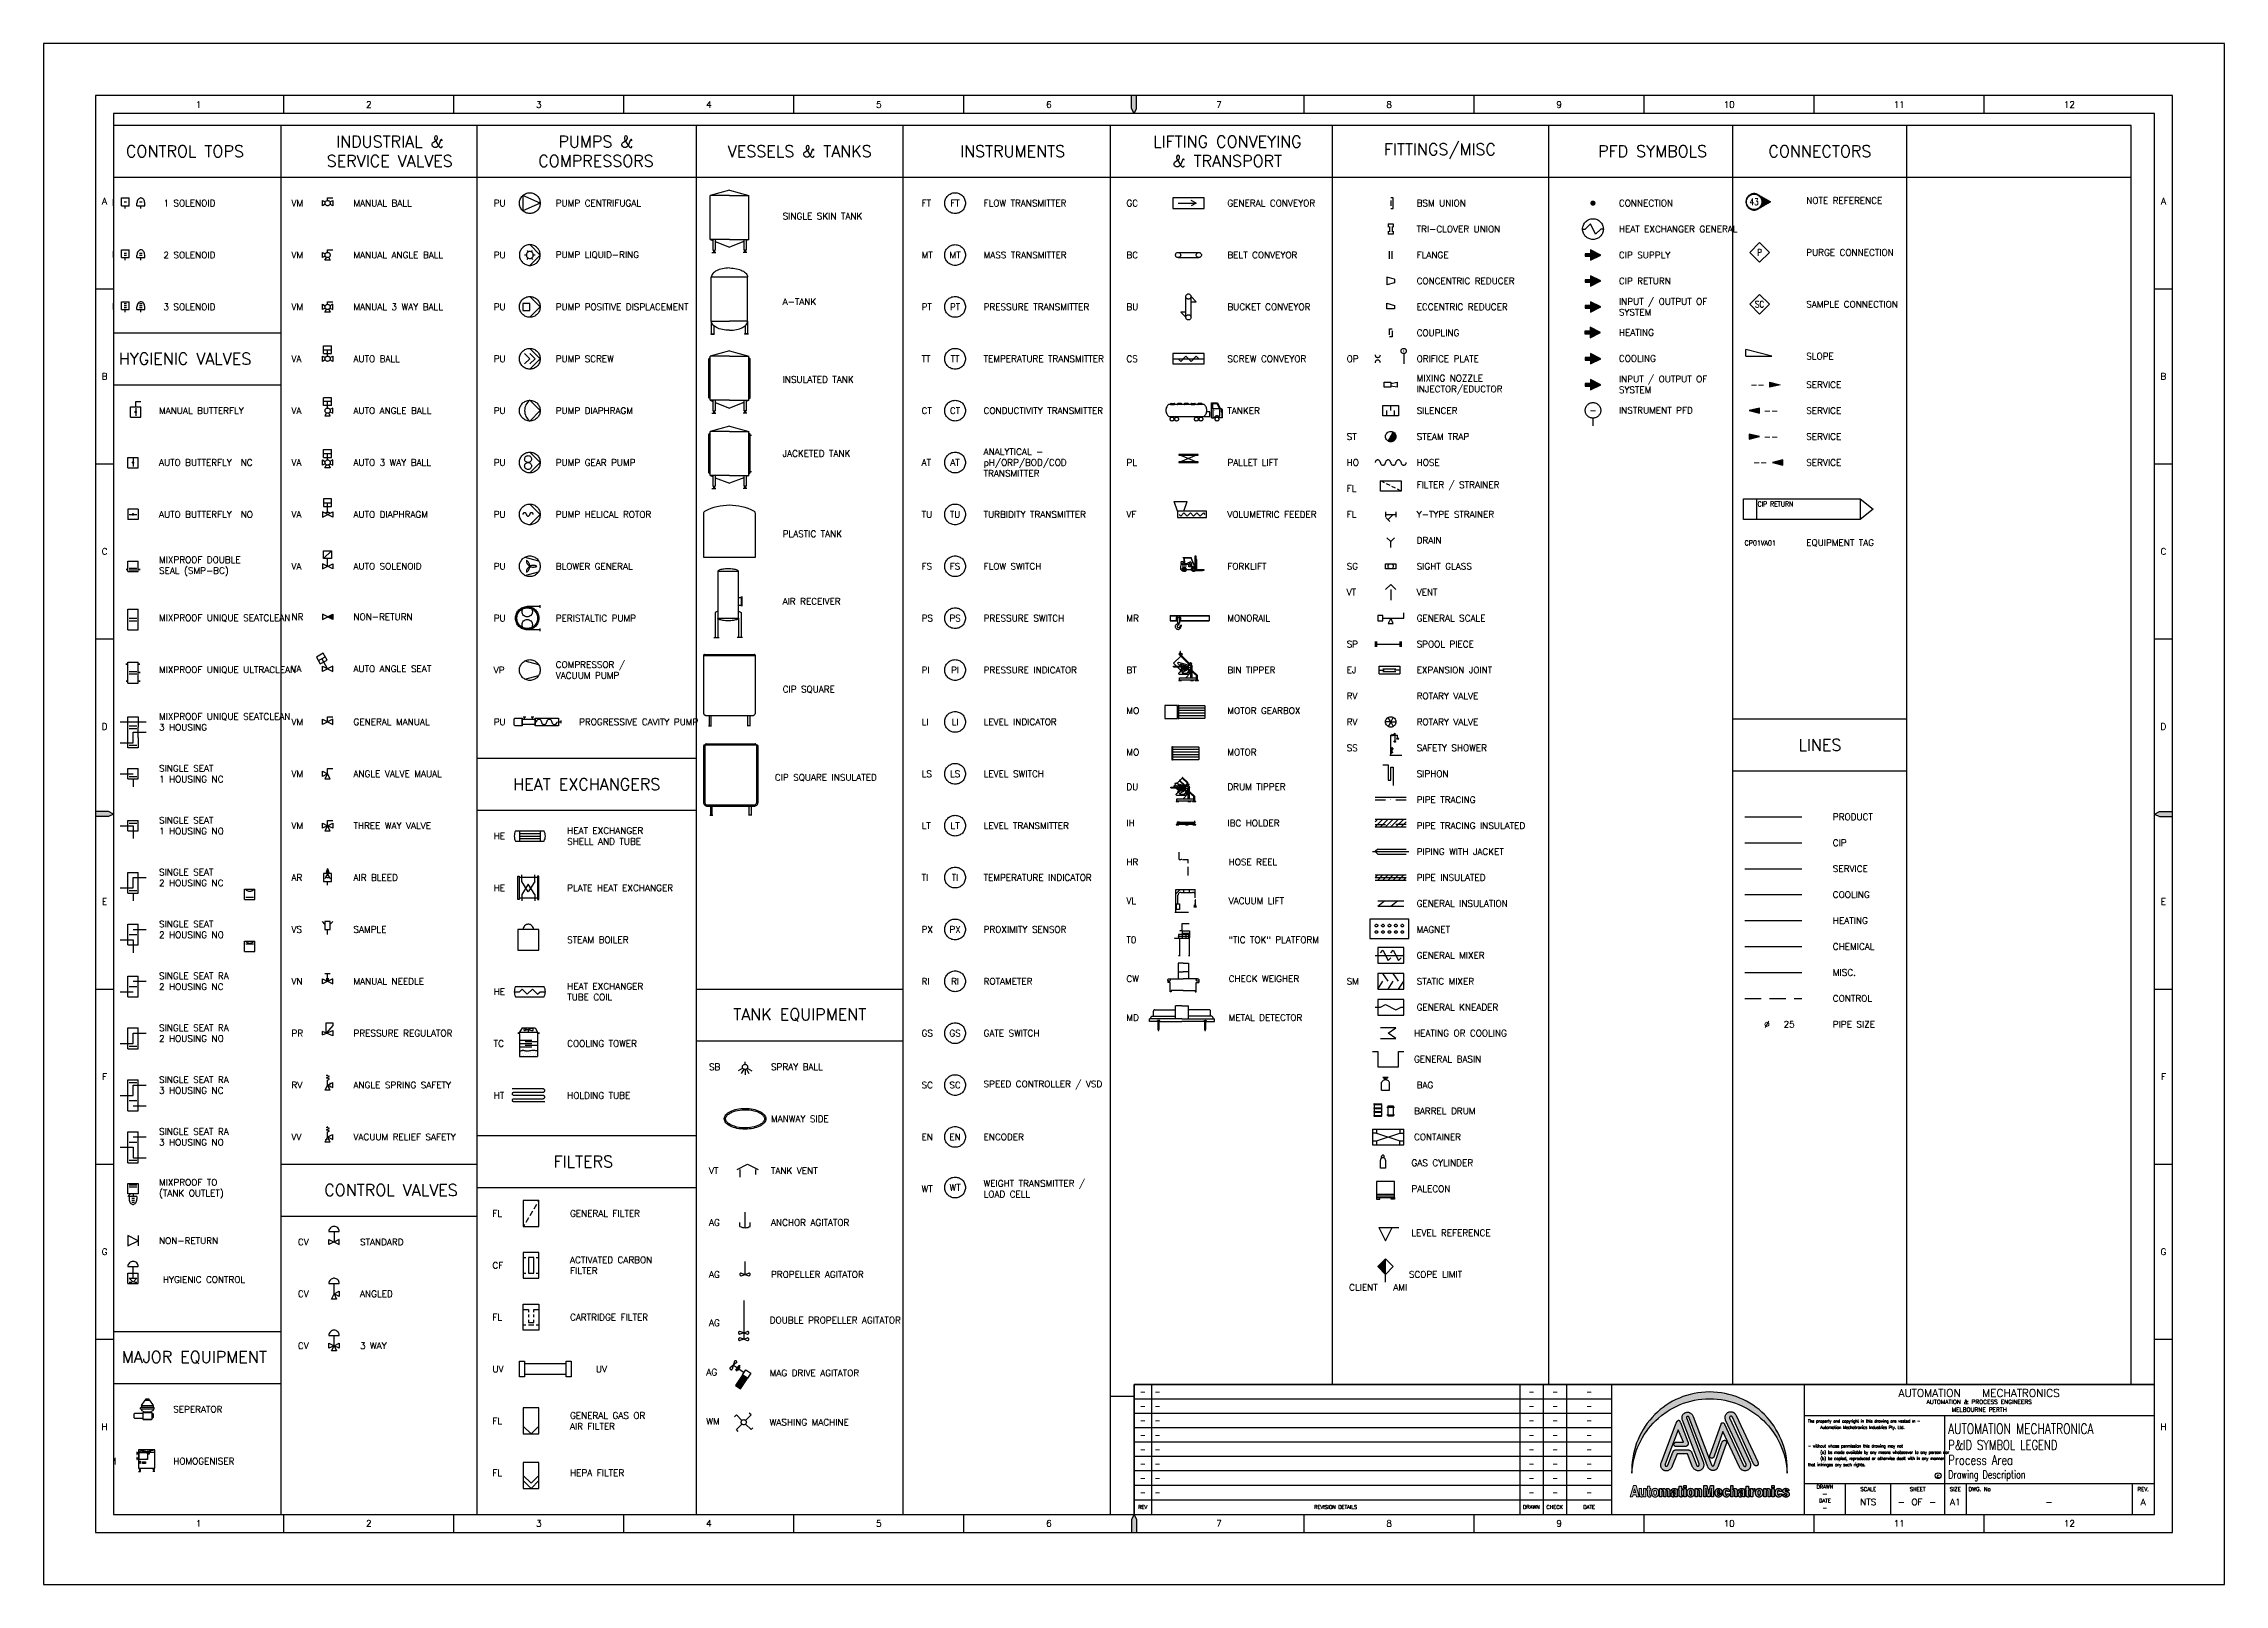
# Paper-space layout 'SHT-1' of a CAD drawing. Header units: millimetres. Extents: x 0 to 841, y 0 to 594.
# The model-space entities are those that its viewports show. They can reach past a viewport. Long polylines and large blocks are cut down to what shows.
import ezdxf
from ezdxf.enums import TextEntityAlignment as Align

# ---------------------------------------------------------------- set-up
doc = ezdxf.new("R2010")
doc.units = ezdxf.units.MM
doc.header["$MEASUREMENT"] = 0
doc.linetypes.add('HIDDEN', pattern=[9.525, 6.35, -3.175])
for name, color, linetype in [('AMI_Chemical', 183, 'Continuous'), ('AMI_CIP', 210, 'Continuous'), ('AMI_Control', 106, 'HIDDEN'), ('AMI_Cooling', 170, 'Continuous'), ('AMI_Equipment', 7, 'Continuous'), ('AMI_Heating', 10, 'Continuous'), ('AMI_HygienicValves', 7, 'Continuous'), ('AMI_Instruments', 7, 'Continuous'), ('AMI_Misc', 7, 'Continuous'), ('AMI_Product', 90, 'Continuous'), ('AMI_Pumps', 7, 'Continuous'), ('AMI_Service', 130, 'Continuous'), ('AMI_ServiceValves', 7, 'Continuous'), ('AMI_TAG', 7, 'Continuous'), ('AMI_Vessels', 7, 'Continuous'), ('BORDER', 7, 'Continuous'), ('Equipment', 7, 'Continuous'), ('TEXT', 7, 'Continuous'), ('TEXT5', 1, 'Continuous'), ('VALVE', 1, 'Continuous')]:
    doc.layers.add(name, color=color, linetype=linetype)
doc.layers.add('Dibujo', color=7, linetype='Continuous', lineweight=30)
doc.layers.add('MV', color=7, linetype='Continuous', plot=False)
doc.styles.add('AMI Standard', font='romans.shx')
doc.styles.add('ROMANC', font='romanc')
doc.styles.add('ROMANS', font='romans.shx', dxfattribs={"width": 0.8, "height": 2.5})
doc.styles.add('SIMPLEX', font='SIMPLEX', dxfattribs={"height": 0.2})

psp = doc.layouts.new('SHT-1')

msp = doc.modelspace()

# ---------------------------------------------------------------- texts
at = {"layer": 'TEXT', "char_height": 2.5, "style": 'AMI Standard'}
for s, width, insert, attachment_point in [(' 1 SOLENOID', 29, (24, 505.5), 4), ('VM', 43.5499, (75.08, 505.5, 350.98), 4), ('MANUAL BALL', 43.5499, (99, 505.5), 4), ('PU', 43.5499, (153.08, 505.5, 350.98), 4), ('PUMP CENTRIFUGAL ', 52.2651, (177, 505.5), 4), ('FT', 43.5499, (318.08, 505.5, 350.98), 4), ('FLOW TRANSMITTER ', 44, (342, 505.5), 4), ('GC', 43.5499, (397.08, 505.5, 350.98), 4), ('GENERAL CONVEYOR', 38, (436, 505.5), 4), ('BSM UNION ', 43.5499, (509, 505.5), 4), ('CONNECTION', 26.8012, (587, 505.5), 4), ('NOTE REFERENCE', 38, (659.25, 506.5, 806.11), 4), ('SINGLE SKIN TANK', 43.5499, (264.5, 500.5), 4), ('TRI-CLOVER UNION ', 43.5499, (509, 495.5), 4), ('HEAT EXCHANGER GENERAL', 45, (587, 495.5), 4), (' 2 SOLENOID', 29, (24, 485.5), 4), ('VM', 43.5499, (75.08, 485.5, 350.98), 4), ('MANUAL ANGLE BALL ', 50.178, (99, 485.5), 4), ('PU', 43.5499, (153.08, 485.5, 350.98), 4), ('PUMP LIQUID-RING ', 52.2651, (177, 485.5), 4), ('MT', 43.5499, (318.08, 485.5, 350.98), 4), ('MASS TRANSMITTER ', 44, (342, 485.5), 4), ('BC', 43.5499, (397.08, 485.5, 350.98), 4), ('BELT CONVEYOR', 38, (436, 485.5), 4), ('FLANGE', 43.5499, (509, 485.5), 4), ('CIP SUPPLY', 26.8012, (587, 485.5), 4), ('PURGE CONNECTION', 35.5828, (659.25, 486.5, 806.11), 4), ('CONCENTRIC REDUCER', 43.5499, (509, 475.5), 4), ('CIP RETURN', 26.8012, (587, 475.5), 4), (' 3 SOLENOID', 27, (24, 465.5), 4), ('VM', 43.5499, (75.08, 465.5, 350.98), 4), ('MANUAL 3 WAY BALL', 47.6789, (99, 465.5), 4), ('PU', 43.5499, (153.08, 465.5, 350.98), 4), ('PUMP POSITIVE DISPLACEMENT', 52.2651, (177, 465.5), 4), ('A-TANK ', 43.5499, (264.5, 467.5), 4), ('PT', 43.5499, (318.08, 465.5, 350.98), 4), ('PRESSURE TRANSMITTER ', 44, (342, 465.5), 4), ('BU', 43.5499, (397.08, 465.5, 350.98), 4), ('BUCKET CONVEYOR', 38, (436, 465.5), 4), ('ECCENTRIC REDUCER', 43.5499, (509, 465.5), 4), ('INPUT / OUTPUT OF SYSTEM', 38.5679, (587, 465.5), 4), ('SAMPLE CONNECTION', 38, (659.25, 466.5, 806.11), 4), ('COUPLING ', 43.5499, (509, 455.5), 4), ('HEATING', 26.8012, (587, 455.61), 4), ('VA', 43.5499, (75.08, 445.5, 350.98), 4), ('AUTO BALL', 43.5499, (99, 445.5), 4), ('PU', 43.5499, (153.08, 445.5, 350.98), 4), ('PUMP SCREW', 52.2651, (177, 445.5), 4), ('TT', 43.5499, (318.08, 445.5, 350.98), 4), ('TEMPERATURE TRANSMITTER ', 44, (342, 445.5), 4), ('CS', 43.5499, (397.08, 445.5, 350.98), 4), ('SCREW CONVEYOR', 38, (436, 445.5), 4), ('OP', 43.5499, (482, 445.5), 4), ('ORIFICE PLATE', 43.5499, (509, 445.5), 4), ('COOLING', 26.8012, (587, 445.61), 4), ('SLOPE', 38, (659.25, 446.5, 806.11), 4), ('INSULATED TANK', 43.5499, (264.5, 437.5), 4), ('MIXING NOZZLE INJECTOR/EDUCTOR', 43.5499, (509, 435.5), 4), ('INPUT / OUTPUT OF SYSTEM', 38.5679, (587, 435.61), 4), ('SERVICE', 38, (659.25, 435.5, 806.11), 4), ('VM', 43.5499, (2, 425.5), 4), ('MANUAL BUTTERFLY', 51.5824, (24, 425.5), 4), ('VA', 43.5499, (75.08, 425.5, 350.98), 4), ('AUTO ANGLE BALL ', 45.7648, (99, 425.5), 4), ('PU', 43.5499, (153.08, 425.5, 350.98), 4), ('PUMP DIAPHRAGM  ', 52.2651, (177, 425.5), 4), ('CT', 43.5499, (318.08, 425.5, 350.98), 4), ('CONDUCTIVITY TRANSMITTER ', 44, (342, 425.5), 4), ('TANKER', 38, (436, 425.5), 4), ('SILENCER', 43.5499, (509, 425.5), 4), ('INSTRUMENT PFD', 38.5679, (587, 425.61), 4), ('SERVICE', 38, (659.25, 425.5, 806.11), 4), ('ST', 43.5499, (482, 415.5), 4), ('STEAM TRAP', 43.5499, (509, 415.5), 4), ('SERVICE', 38, (659.25, 415.5, 806.11), 4), ('VA', 43.5499, (2, 405.5), 4), ('AUTO BUTTERFLY  NC', 43.5499, (24, 405.5), 4), ('VA', 43.5499, (75.08, 405.5, 350.98), 4), ('AUTO 3 WAY BALL ', 50.178, (99, 405.5), 4), ('PU', 43.5499, (153.08, 405.5, 350.98), 4), ('PUMP GEAR PUMP ', 52.2651, (177, 405.5), 4), ('JACKETED TANK', 43.5499, (264.5, 409), 4), ('AT', 43.5499, (318.08, 405.5, 350.98), 4), ('ANALYTICAL - pH/ORP/BOD/COD TRANSMITTER ', 44, (342, 405.5), 4), ('PL', 43.5499, (397.08, 405.5, 350.98), 4), ('HO', 43.5499, (482, 405.5), 4), ('HOSE', 43.5499, (509, 405.5), 4), ('SERVICE', 38, (659.25, 405.5, 806.11), 4), ('FL', 43.5499, (482, 395.5), 4), ('FILTER / STRAINER ', 43.5499, (509, 396.5), 4), ('VA', 43.5499, (2, 385.5), 4), ('AUTO BUTTERFLY  NO', 43.5499, (24, 385.5), 4), ('VA', 43.5499, (75.08, 385.5, 350.98), 4), ('AUTO DIAPHRAGM', 50.178, (99, 385.5), 4), ('PU', 43.5499, (153.08, 385.5, 350.98), 4), ('PUMP HELICAL ROTOR   ', 52.2651, (177, 385.5), 4), ('PLASTIC TANK', 43.5499, (264.5, 378), 4), ('TU', 43.5499, (318.08, 385.5, 350.98), 4), ('TURBIDITY TRANSMITTER ', 44, (342, 385.5), 4), ('VF', 43.5499, (397.08, 385.5, 350.98), 4), ('FL', 43.5499, (482, 385.5), 4), ('Y-TYPE STRAINER', 43.5499, (509, 385.5), 4), ('DRAIN', 43.5499, (509, 375.5), 4), ('EQUIPMENT TAG', 38, (659.25, 374.5, 806.11), 4), ('VA', 43.5499, (2, 365.5), 4), ('MIXPROOF DOUBLE SEAL (SMP-BC)', 40, (24, 365.5), 4), ('VA', 43.5499, (75.08, 365.5, 350.98), 4), ('AUTO SOLENOID', 50.178, (99, 365.5), 4), ('PU', 43.5499, (153.08, 365.5, 350.98), 4), ('BLOWER GENERAL', 52.2651, (177, 365.5), 4), ('FS', 43.5499, (318.08, 365.5, 350.98), 4), ('FLOW SWITCH', 44, (342, 365.5), 4), ('SG', 43.5499, (482, 365.5), 4), ('SIGHT GLASS', 43.5499, (509, 365.5), 4), ('AIR RECEIVER', 43.5499, (264.5, 352), 4), ('VT', 43.5499, (482, 355.5), 4), ('VENT', 43.5499, (509, 355.5), 4), ('VA', 43.5499, (2, 345.5), 4), ('MIXPROOF UNIQUE SEATCLEAN', 50, (24, 345.5), 4), ('NR', 43.5499, (75.08, 346, 350.98), 4), ('NON-RETURN', 50.178, (99, 346), 4), ('PU', 43.5499, (153.08, 345.5, 350.98), 4), ('PERISTALTIC PUMP', 52.2651, (177, 345.5), 4), ('PS', 43.5499, (318.08, 345.5, 350.98), 4), ('PRESSURE SWITCH', 44, (342, 345.5), 4), ('MR', 43.5499, (397.08, 345.5, 350.98), 4), ('GENERAL SCALE', 38, (509, 345.5), 4), ('SP', 43.5499, (482, 335.5), 4), ('SPOOL PIECE', 43, (509, 335.5), 4), ('COMPRESSOR / VACUUM PUMP', 43, (177, 325.5), 4), ('VA', 43.5499, (2, 325.5), 4), ('MIXPROOF UNIQUE ULTRACLEAN', 50, (24, 325.5), 4), ('VA', 43.5499, (75.08, 326, 350.98), 4), ('AUTO ANGLE SEAT', 50.178, (99, 326), 4), ('VP', 43.5499, (153.08, 325.5, 350.98), 4), ('PI', 43.5499, (318.08, 325.5, 350.98), 4), ('PRESSURE INDICATOR', 44, (342, 325.5), 4), ('BT', 43.5499, (397.08, 325.5, 350.98), 4), ('EJ', 43.5499, (482, 325.5), 4), ('EXPANSION JOINT', 43, (509, 325.5), 4), ('CIP SQUARE', 43.5499, (264.5, 318), 4), ('RV', 43.5499, (482, 315.5), 4), ('ROTARY VALVE', 43, (509, 315.5), 4), ('VA', 43.5499, (2, 305.5), 4), ('MIXPROOF UNIQUE SEATCLEAN\\P3 HOUSING', 50, (24, 305.5), 4), ('VM', 43.5499, (75.08, 305.5, 350.98), 4), ('GENERAL MANUAL', 50.178, (99, 305.5), 4), ('PU', 43.5499, (153.08, 305.5, 350.98), 4), ('PROGRESSIVE CAVITY PUMP', 46.0367, (186, 305.5), 4), ('LI', 43.5499, (318.08, 305.5, 350.98), 4), ('LEVEL INDICATOR', 44, (342, 305.5), 4), ('MO', 43.5499, (397.08, 309.84, 350.98), 4), ('RV', 43.5499, (482, 305.5), 4), ('ROTARY VALVE', 43, (509, 305.5), 4), ('MO', 43.5499, (397.08, 293.84, 350.98), 4), ('SS', 43.5499, (482, 295.5), 4), ('VA', 43.5499, (2, 285.5), 4), ('SINGLE SEAT \\P1 HOUSING NC', 50, (24, 285.5), 4), ('VM', 43.5499, (75.08, 285.5, 350.98), 4), ('ANGLE VALVE MAUAL', 50.178, (99, 285.5), 4), ('LS', 43.5499, (318.08, 285.5, 350.98), 4), ('LEVEL SWITCH', 44, (342, 285.5), 4), ('SIPHON', 43.5499, (509, 285.5), 4), ('CIP SQUARE INSULATED', 68.3163, (261.5, 284), 4), ('DU', 43.5499, (397.08, 280.5, 350.98), 4), ('PIPE TRACING', 43.5499, (509, 275.5), 4), ('PRODUCT', 44, (669.5, 268.91, 315.29), 4), ('VA', 43.5499, (2, 265.5), 4), ('SINGLE SEAT\\P1 HOUSING NO', 50, (24, 265.5), 4), ('VM', 43.5499, (75.08, 265.5, 350.98), 4), ('THREE WAY VALVE', 50.178, (99, 265.5), 4), ('HE', 43.5499, (153.08, 261.5, 350.98), 4), ('HEAT EXCHANGER SHELL AND TUBE ', 36.658, (181.42, 261.5, 350.98), 4), ('LT', 43.5499, (318.08, 265.5, 350.98), 4), ('LEVEL TRANSMITTER', 44, (342, 265.5), 4), ('IH', 43.5499, (397.08, 266.5, 350.98), 4), ('PIPE TRACING INSULATED', 43.5499, (509, 265.5), 4), ('HR', 43.5499, (397.08, 251.5, 350.98), 4), ('HOSE REEL', 38.5679, (436.5, 251.5, -0.75), 4), ('PIPING WITH JACKET  ', 43.5499, (509, 255.5), 4), ('CIP', 44, (669.5, 258.91, 315.29), 4), ('VA', 43.5499, (2, 245.5), 4), ('SINGLE SEAT\\P2 HOUSING NC', 50, (24, 245.5), 4), ('AR', 43.5499, (75.08, 245.5, 350.98), 4), ('AIR BLEED', 43.5499, (99, 245.5), 4), ('TI', 43.5499, (318.08, 245.5, 350.98), 4), ('TEMPERATURE INDICATOR', 44, (342, 245.5), 4), ('PIPE INSULATED', 43.5499, (509, 245.5), 4), ('SERVICE', 44, (669.5, 248.91, 315.29), 4), ('HE', 43.5499, (153.08, 241.5, 350.98), 4), ('PLATE HEAT EXCHANGER ', 42.8125, (181.42, 241.5, 350.98), 4), ('VL', 43.5499, (397.08, 236.5, 350.98), 4), ('VACUUM LIFT', 38.5679, (436.5, 236.5, -0.75), 4), ('GENERAL INSULATION', 39.861, (509, 235.5), 4), ('COOLING', 44, (669.5, 238.91, 315.29), 4), ('SINGLE SEAT\\P2 HOUSING NO', 50, (24, 225.5), 4), ('HEATING', 44, (669.5, 228.91, 315.29), 4), ('VA', 43.5499, (2, 225.5), 4), ('VS', 43.5499, (75.08, 225.5, 350.98), 4), ('SAMPLE', 43.5499, (99, 225.5), 4), ('STEAM BOILER', 36.658, (181.42, 221.5, 350.98), 4), ('PX', 43.5499, (318.08, 225.5, 350.98), 4), ('PROXIMITY SENSOR', 44, (342, 225.5), 4), ('T0', 43.5499, (397.08, 221.5, 350.98), 4), ('"TIC TOK" PLATFORM', 38.5679, (436.5, 221.5, -0.75), 4), ('MAGNET', 39.861, (509, 225.5), 4), ('CHEMICAL^I', 44, (669.5, 218.91, 315.29), 4), ('GENERAL MIXER ', 37, (509, 215.5), 4), ('VA', 43.5499, (2, 205.5), 4), ('SINGLE SEAT RA\\P2 HOUSING NC ', 50, (24, 205.5), 4), ('VN', 43.5499, (75.08, 205.5, 350.98), 4), ('MANUAL NEEDLE', 50.178, (99, 205.5), 4), ('HE', 43.5499, (153.08, 201.5, 350.98), 4), ('HEAT EXCHANGER TUBE COIL ', 36.658, (181.42, 201.5, 350.98), 4), ('RI', 43.5499, (318.08, 205.5, 350.98), 4), ('ROTAMETER ', 29.5451, (342, 205.5), 4), ('CW', 43.5499, (397.08, 206.5, 350.98), 4), ('CHECK WEIGHER', 38.5679, (436.5, 206.5, -0.75), 4), ('SM', 43.5499, (482, 205.5), 4), ('STATIC MIXER', 37, (509, 205.5), 4), ('MISC.', 44, (669.5, 208.91, 315.29), 4), ('GENERAL KNEADER', 37, (509, 195.5), 4), ('CONTROL', 44, (669.5, 198.91, 315.29), 4), ('VA', 43.5499, (2, 185.5), 4), ('SINGLE SEAT RA\\P2 HOUSING NO ', 50, (24, 185.5), 4), ('PR', 43.5499, (75.08, 185.5, 350.98), 4), ('PRESSURE REGULATOR', 50.178, (99, 185.5), 4), ('GS', 43.5499, (318.08, 185.5, 350.98), 4), ('GATE SWITCH', 44, (342, 185.5), 4), ('MD', 43.5499, (397.08, 191.5, 350.98), 4), ('METAL DETECTOR', 38.5679, (436.5, 191.5, -0.75), 4), ('HEATING OR COOLING', 43, (508, 185.5), 4), ('\\pxi-3,l4,t4;%%C^I25', 44, (640.5, 188.91, 315.29), 4), ('PIPE SIZE', 44, (669.5, 188.91, 315.29), 4), ('TC', 43.5499, (153.08, 181.5, 350.98), 4), ('GENERAL BASIN', 36.658, (508, 175.5), 4), ('SINGLE SEAT RA\\P3 HOUSING NC', 50, (24, 165.5), 4), ('SB', 43.5499, (236.08, 172.5, 350.98), 4), ('SPRAY BALL', 43.5499, (260, 172.5), 4), ('VA', 43.5499, (2, 165.5), 4), ('RV', 43.5499, (75.08, 165.5, 350.98), 4), ('ANGLE SPRING SAFETY', 43.5499, (99, 165.5), 4), ('HT', 43.5499, (153.08, 161.5, 350.98), 4), ('SC', 43.5499, (318.08, 165.5, 350.98), 4), ('SPEED CONTROLLER / VSD', 44, (342, 165.5), 4), ('BAG', 36.658, (509, 165.5), 4), ('MANWAY SIDE', 43.5499, (260, 152.5), 4), ('BARREL DRUM', 36.658, (508, 155.5), 4), ('VA', 43.5499, (2, 145.5), 4), ('SINGLE SEAT RA\\P3 HOUSING NO', 50, (24, 145.5), 4), ('VV', 43.5499, (75.08, 145.5, 350.98), 4), ('VACUUM RELIEF SAFETY', 49, (99, 145.5), 4), ('EN', 43.5499, (318.08, 145.5, 350.98), 4), ('ENCODER', 44, (342, 145.5), 4), ('CONTAINER', 36.658, (508, 145.5), 4), ('GAS CYLINDER', 36.658, (507, 135.5), 4), ('VA', 43.5499, (2, 125.5), 4), ('MIXPROOF TO \\P(TANK OUTLET)', 40, (24, 125.5), 4), ('VT', 43.5499, (236.08, 132.5, 350.98), 4), ('TANK VENT', 43.5499, (260, 132.5), 4), ('WT', 43.5499, (318.08, 125.5, 350.98), 4), ('WEIGHT TRANSMITTER / LOAD CELL', 44, (342, 125.5), 4), ('FL', 43.5499, (152.58, 116, 350.98), 4), ('GENERAL FILTER', 36, (182.5, 116), 4), ('AG', 43.5499, (236.08, 112.5, 350.98), 4), ('ANCHOR AGITATOR', 37, (260, 112.5), 4), ('LEVEL REFERENCE', 38, (507, 108.5), 4), ('NR', 43.5499, (2, 105.5), 4), ('NON-RETURN', 50.178, (24, 105.5), 4), ('CV', 43.5499, (77.58, 105, 350.98), 4), ('STANDARD', 43.5499, (101.5, 105), 4), ('CF', 43.5499, (152.58, 96, 350.98), 4), ('ACTIVATED CARBON FILTER', 36, (182.5, 96), 4), ('AG', 43.5499, (236.08, 92.5, 350.98), 4), ('PROPELLER AGITATOR', 42.2871, (260, 92.5), 4), ('SCOPE LIMIT', 38, (506, 92.5), 4), ('CV', 43.5499, (1.58, 90.5, 350.98), 4), ('HYGIENIC CONTROL', 43.5499, (25.5, 90.5), 4), ('CV', 43.5499, (77.58, 85, 350.98), 4), ('ANGLED', 43.5499, (101.5, 85), 4), ('CLIENT', 38, (494, 87.5), 6), ('AMI', 38, (500, 87.5), 4), ('FL', 43.5499, (152.58, 76, 350.98), 4), ('CARTRIDGE FILTER', 36, (182.5, 76), 4), ('AG', 43.5499, (236.08, 73.84, 350.98), 4), ('CV', 43.5499, (77.58, 65, 350.98), 4), ('3 WAY', 43.5499, (101.5, 65), 4), ('UV', 43.5499, (152.58, 56, 350.98), 4), ('UV', 36, (192.5, 56), 4), ('AG', 43.5499, (235.08, 54.84, 350.98), 4), ('SE', 43.5499, (2.58, 40.5, 350.98), 4), ('SEPERATOR', 38, (29.5, 40.5), 4), ('FL', 43.5499, (152.58, 36, 350.98), 4), ('GENERAL GAS OR AIR FILTER', 36, (182.5, 36), 4), ('WM', 43.5499, (235.08, 35.84, 350.98), 4), ('HM', 43.5499, (2.58, 20.5, 350.98), 4), ('FL', 43.5499, (152.58, 16, 350.98), 4), ('HEPA FILTER', 36, (182.5, 16), 4)]:
    msp.add_mtext_dynamic_manual_height_columns(s, width=width, gutter_width=12.5, heights=[0], dxfattribs=dict(at, insert=insert, attachment_point=attachment_point))
at = {"layer": 'TEXT', "char_height": 2.5, "attachment_point": 4, "style": 'AMI Standard'}
for s, insert, width in [('PALLET LIFT', (436, 405.5), 38), ('VOLUMETRIC FEEDER', (436, 385.5), 42), ('FORKLIFT', (436, 365.5), 38), ('MONORAIL', (436, 345.5), 38), ('BIN TIPPER', (436, 325.5), 29.5451), ('MOTOR GEARBOX', (436, 309.84), 33.598), ('MOTOR', (436, 293.84), 29.5451), ('SAFETY SHOWER', (509, 295.5), 41), ('DRUM TIPPER', (436, 280.5), 29.5451), ('IBC HOLDER', (436, 266.5), 29.5451), ('COOLING TOWER', (181.42, 181.5, 350.98), 38), ('HOLDING TUBE', (181.42, 161.5, 350.98), 38), ('PALECON', (507, 125.5), 38), ('DOUBLE PROPELLER AGITATOR', (259.5, 74.84), 51.7407), ('MAG DRIVE AGITATOR', (259.5, 54.5), 41.8825), ('WASHING MACHINE', (259.5, 35.5), 35.8438), ('HOMOGENISER', (29.5, 20.5), 29.5451)]:
    msp.add_mtext(s, dxfattribs=dict(at, insert=insert, width=width))
at = {"layer": 'TEXT5', "char_height": 4.5, "attachment_point": 5, "style": 'AMI Standard'}
for s, width, insert in [('INDUSTRIAL & SERVICE VALVES', 60, (113, 525.5)), ('PUMPS & COMPRESSORS', 60, (192.5, 525.5)), ('LIFTING CONVEYING & TRANSPORT ', 64, (436, 525.5)), ('CONTROL TOPS', 60, (34, 525.5)), ('VESSELS & TANKS', 60, (271.12, 525.5, 350.98)), ('INSTRUMENTS', 60, (353.17, 525.5, 350.98)), ('FITTINGS/MISC', 60, (518, 525.5)), ('PFD SYMBOLS', 58.8495, (600, 525.5)), ('CONNECTORS', 61.4928, (664.5, 525.5, 701.96)), ('HYGIENIC VALVES', 60, (34, 445.5)), ('LINES', 65.6796, (664.5, 296.66, 314.93)), ('HEAT EXCHANGERS', 60, (188.96, 281.5, 350.98)), ('TANK EQUIPMENT', 60, (271.12, 192.5, 1403.92)), ('FILTERS', 65.6796, (187.62, 136, 701.96)), ('CONTROL VALVES', 60, (113.46, 125)), ('MAJOR EQUIPMENT', 58.8495, (37.62, 60.5))]:
    msp.add_mtext_dynamic_manual_height_columns(s, width=width, gutter_width=12.5, heights=[0], dxfattribs=dict(at, insert=insert))

# ---------------------------------------------------------------- blocks, each defined once
blk = doc.blocks.new('WMF0')
at = {"color": 140, "lineweight": 25, "true_color": 0x00b7f2}
for points in [[(73, -6.3), (76.6, -6.4), (80.1, -6.7), (83.6, -7.1), (87, -7.7), (90.3, -8.5), (93.6, -9.4), (96.9, -10.4), (100, -11.7), (103.1, -13), (106.2, -14.5), (109.1, -16.2), (111.9, -17.9), (114.7, -19.8), (117.4, -21.8), (119.9, -24), (122.4, -26.2), (124.7, -28.6), (127, -31.1), (129.1, -33.7), (131.1, -36.3), (133, -39.1), (134.7, -41.9), (136.4, -44.9), (137.8, -47.9), (139.2, -51), (140.4, -54.2), (141.4, -57.4), (142.3, -60.7), (143.1, -64.1), (143.7, -67.5), (144.1, -71), (144.3, -74.5), (144.3, -74.1), (144.3, -73.8), (144.4, -73.4), (144.4, -73), (144.4, -72.6), (144.4, -72.2), (144.4, -71.8), (144.4, -71.4), (144.3, -67.7), (144, -64.1), (143.6, -60.5), (142.9, -57), (142.1, -53.6), (141.2, -50.2), (140, -46.9), (138.8, -43.6), (137.3, -40.5), (135.7, -37.4), (134, -34.4), (132.2, -31.5), (130.2, -28.7), (128.1, -26), (125.8, -23.4), (123.4, -20.9), (121, -18.6), (118.4, -16.3), (115.7, -14.2), (112.9, -12.2), (110, -10.4), (107, -8.6), (103.9, -7.1), (100.7, -5.6), (97.5, -4.3), (94.2, -3.2), (90.8, -2.3), (87.4, -1.5), (83.9, -0.8), (80.3, -0.4), (76.7, -0.1), (73, 0), (69.3, -0.1), (65.7, -0.4), (62.2, -0.8), (58.7, -1.5), (55.2, -2.3), (51.8, -3.2), (48.5, -4.3), (45.3, -5.6), (42.1, -7.1), (39, -8.6), (36, -10.4), (33.1, -12.2), (30.4, -14.2), (27.6, -16.3), (25.1, -18.6), (22.6, -20.9), (20.2, -23.4), (18, -26), (15.8, -28.7), (13.8, -31.5), (12, -34.4), (10.3, -37.4), (8.7, -40.5), (7.3, -43.6), (6, -46.9), (4.9, -50.2), (3.9, -53.6), (3.1, -57), (2.5, -60.5), (2, -64.1), (1.7, -67.7), (1.6, -71.4), (1.6, -71.8), (1.6, -72.2), (1.6, -72.6), (1.7, -73), (1.7, -73.4), (1.7, -73.8), (1.7, -74.1), (1.7, -74.5), (1.9, -71), (2.4, -67.5), (2.9, -64.1), (3.7, -60.7), (4.6, -57.4), (5.6, -54.2), (6.8, -51), (8.2, -47.9), (9.7, -44.9), (11.3, -41.9), (13, -39.1), (14.9, -36.3), (16.9, -33.7), (19, -31.1), (21.3, -28.6), (23.6, -26.2), (26.1, -24), (28.7, -21.8), (34.1, -17.9), (36.9, -16.2), (39.9, -14.5), (42.9, -13), (46, -11.7), (49.1, -10.4), (52.4, -9.4), (55.7, -8.5), (59, -7.7), (62.5, -7.1), (65.9, -6.7), (69.4, -6.4), (73, -6.3)], [(48.9, -46.2), (44.2, -34.9), (32.2, -66.3), (32.1, -66.4), (32.1, -66.6), (32.1, -66.7), (32, -66.9), (32.1, -67), (32.1, -67.2), (32.1, -67.3), (32.2, -67.4), (32.2, -67.6), (32.3, -67.7), (32.3, -67.8), (32.4, -67.9), (32.5, -68), (32.6, -68.1), (32.7, -68.1), (32.8, -68.2), (32.9, -68.3), (33, -68.3), (33.1, -68.3), (33.3, -68.4), (33.4, -68.4), (33.5, -68.3), (33.6, -68.3), (33.7, -68.3), (33.9, -68.2), (34, -68.1), (34.1, -68), (34.2, -67.9), (34.3, -67.8), (34.4, -67.6), (34.5, -67.4), (34.6, -67.2), (39.3, -55.2), (39.4, -55), (39.5, -54.7), (39.6, -54.5), (39.7, -54.3), (39.9, -54.2), (40, -54), (40.1, -53.9), (40.2, -53.9), (40.3, -53.8), (40.4, -53.7), (40.6, -53.6), (40.7, -53.5), (40.9, -53.5), (41.2, -53.4), (41.4, -53.3), (41.6, -53.3), (41.9, -53.3), (42.1, -53.3), (53.1, -53.3), (53.3, -53.3), (53.4, -53.3), (53.6, -53.3), (53.7, -53.3), (53.9, -53.3), (54, -53.4), (54.2, -53.4), (54.3, -53.4), (54.4, -53.5), (54.6, -53.5), (54.7, -53.6), (54.8, -53.6), (55, -53.7), (55.1, -53.8), (55.2, -53.9), (55.3, -53.9), (55.4, -54), (55.5, -54.1), (55.6, -54.2), (55.7, -54.3), (55.8, -54.4), (55.9, -54.6), (56, -54.7), (56.1, -54.8), (56.2, -54.9), (56.3, -55.1), (56.4, -55.2), (56.4, -55.3), (56.5, -55.5), (56.6, -55.6), (56.7, -55.8), (56.7, -56), (61, -67.1), (61.1, -67.3), (61.1, -67.5), (61.2, -67.7), (61.3, -67.8), (61.4, -68), (61.6, -68.1), (61.7, -68.1), (61.8, -68.2), (61.9, -68.2), (62, -68.3), (62.2, -68.3), (62.3, -68.3), (62.4, -68.3), (62.5, -68.2), (62.6, -68.2), (62.7, -68.1), (62.9, -68.1), (63, -68), (63, -67.9), (63.1, -67.8), (63.2, -67.7), (63.3, -67.6), (63.3, -67.5), (63.4, -67.3), (63.4, -67.2), (63.5, -67.1), (63.5, -66.9), (63.5, -66.8), (63.5, -66.6), (63.5, -66.5), (63.4, -66.3), (63.4, -66.2), (48.1, -26), (47.9, -25.3), (47.7, -24.6), (47.7, -24), (47.7, -23.4), (47.7, -22.8), (47.9, -22.3), (48, -21.8), (48.2, -21.3), (48.5, -20.9), (48.8, -20.5), (49.1, -20.1), (49.5, -19.8), (49.9, -19.5), (50.3, -19.3), (50.7, -19.1), (51.2, -18.9), (51.6, -18.8), (52.1, -18.7), (52.6, -18.7), (53.1, -18.7), (53.6, -18.7), (54.1, -18.8), (54.5, -19), (55, -19.2), (55.4, -19.4), (55.9, -19.7), (56.3, -20), (56.7, -20.4), (57, -20.9), (57.3, -21.3), (57.6, -21.9), (57.8, -22.5), (74.9, -67), (75, -67.2), (75.1, -67.4), (75.1, -67.5), (75.2, -67.6), (75.2, -67.7), (75.3, -67.8), (75.4, -67.8), (75.4, -67.9), (75.5, -68), (75.6, -68), (75.6, -68.1), (75.7, -68.1), (75.8, -68.2), (75.9, -68.2), (75.9, -68.2), (76, -68.2), (76.1, -68.2), (76.2, -68.2), (76.3, -68.2), (76.3, -68.1), (76.4, -68.1), (76.5, -68), (76.6, -68), (76.6, -67.9), (76.7, -67.8), (76.8, -67.6), (76.9, -67.5), (76.9, -67.4), (77, -67.2), (77.1, -67), (84.3, -46.4), (84.4, -46.1), (84.6, -45.8), (84.7, -45.6), (84.9, -45.4), (85.1, -45.2), (85.3, -45), (85.5, -44.8), (85.7, -44.7), (85.9, -44.6), (86.1, -44.5), (86.3, -44.5), (86.5, -44.4), (86.7, -44.4), (86.9, -44.4), (87.1, -44.4), (87.3, -44.5), (87.4, -44.6), (87.6, -44.7), (87.8, -44.8), (87.9, -44.9), (88.1, -45), (88.2, -45.2), (88.3, -45.4), (88.4, -45.6), (88.5, -45.8), (88.5, -46), (88.6, -46.3), (88.6, -46.5), (88.5, -46.8), (88.5, -47.1), (88.4, -47.4), (88.3, -47.7), (81, -68.1), (80.8, -68.6), (80.6, -69.1), (80.4, -69.5), (80.1, -70), (79.9, -70.3), (79.6, -70.7), (79.3, -71), (79, -71.3), (78.6, -71.5), (78.3, -71.7), (77.9, -71.9), (77.6, -72), (77.2, -72.1), (76.9, -72.2), (76.5, -72.3), (76.1, -72.3), (75.7, -72.2), (75.4, -72.2), (75, -72.1), (74.6, -72), (74.3, -71.8), (73.9, -71.7), (73.6, -71.4), (73.3, -71.2), (72.9, -70.9), (72.6, -70.6), (72.3, -70.3), (72.1, -70), (71.8, -69.6), (71.6, -69.2), (71.3, -68.7), (71.2, -68.3), (68.2, -60.5), (68.2, -60.5), (54.3, -23.7), (54.2, -23.5), (54.1, -23.3), (54, -23.1), (53.9, -23), (53.8, -22.9), (53.7, -22.8), (53.5, -22.7), (53.4, -22.6), (53.3, -22.5), (53.2, -22.5), (53.1, -22.5), (52.9, -22.5), (52.8, -22.5), (52.7, -22.5), (52.6, -22.5), (52.5, -22.6), (52.4, -22.6), (52.3, -22.7), (52.2, -22.8), (52.1, -22.8), (52, -22.9), (51.9, -23), (51.9, -23.2), (51.8, -23.3), (51.8, -23.4), (51.8, -23.6), (51.8, -23.7), (51.8, -23.9), (51.8, -24), (51.8, -24.2), (51.9, -24.4), (52, -24.5), (67, -64.2), (67.3, -64.9), (67.5, -65.6), (67.6, -66.3), (67.6, -67), (67.6, -67.6), (67.5, -68.2), (67.4, -68.8), (67.2, -69.3), (67, -69.8), (66.7, -70.2), (66.4, -70.7), (66.1, -71), (65.7, -71.4), (65.3, -71.7), (64.8, -71.9), (64.4, -72.1), (63.9, -72.3), (63.4, -72.4), (62.9, -72.4), (62.4, -72.4), (61.9, -72.4), (61.4, -72.3), (60.9, -72.1), (60.4, -71.9), (59.9, -71.7), (59.4, -71.3), (58.9, -71), (58.5, -70.5), (58.1, -70), (57.7, -69.4), (57.4, -68.8), (57.1, -68.1), (52.8, -56.8), (43.2, -56.8), (38.7, -68.1), (38.5, -68.8), (38.1, -69.4), (37.8, -70), (37.4, -70.5), (37, -71), (36.5, -71.4), (36, -71.7), (35.6, -72), (35.1, -72.2), (34.5, -72.4), (34, -72.5), (33.5, -72.5), (33, -72.5), (32.5, -72.5), (32, -72.4), (31.5, -72.2), (31, -72.1), (30.6, -71.8), (30.2, -71.5), (29.8, -71.2), (29.4, -70.8), (29.1, -70.4), (28.8, -70), (28.6, -69.5), (28.4, -69), (28.2, -68.4), (28.1, -67.8), (28.1, -67.2), (28.1, -66.5), (28.2, -65.8), (28.4, -65.1), (28.7, -64.4), (42, -29.3), (42.2, -28.9), (42.4, -28.5), (42.4, -28.3), (42.6, -28.1), (42.7, -27.9), (42.8, -27.7), (42.9, -27.5), (43, -27.3), (43.1, -27.1), (43.3, -26.9), (43.4, -26.8), (43.5, -26.6), (43.7, -26.5), (43.8, -26.4), (44, -26.3), (44.1, -26.2), (44.3, -26.1), (44.4, -26.1), (44.6, -26.1), (44.7, -26.1), (44.9, -26.1), (45, -26.2), (45.2, -26.3), (45.3, -26.4), (45.5, -26.6), (45.7, -26.8), (45.8, -27.1), (46, -27.4), (46.1, -27.7), (46.3, -28), (53.1, -45.8), (53.2, -46.1), (53.2, -46.3), (53.3, -46.5), (53.3, -46.7), (53.3, -46.9), (53.3, -47.1), (53.3, -47.3), (53.3, -47.5), (53.3, -47.6), (53.3, -47.8), (53.2, -48), (53.2, -48.2), (53.1, -48.3), (53.1, -48.5), (53, -48.7), (52.9, -48.8), (52.8, -49), (52.7, -49.1), (52.5, -49.2), (52.4, -49.4), (52.3, -49.5), (52.1, -49.6), (52, -49.7), (51.8, -49.8), (51.6, -49.9), (51.5, -49.9), (51.3, -50), (51.1, -50), (50.9, -50.1), (50.7, -50.1), (50.5, -50.1), (50.2, -50.1), (42.4, -50.1), (42.2, -50.1), (41.9, -50.1), (41.7, -50), (41.5, -50), (41.3, -49.9), (41.1, -49.8), (40.9, -49.7), (40.8, -49.5), (40.7, -49.4), (40.6, -49.2), (40.5, -49.1), (40.4, -48.9), (40.3, -48.7), (40.3, -48.6), (40.3, -48.4), (40.3, -48.2), (40.3, -48), (40.3, -47.8), (40.3, -47.7), (40.4, -47.5), (40.5, -47.3), (40.6, -47.1), (40.7, -47), (40.8, -46.9), (41, -46.7), (41.1, -46.6), (41.3, -46.5), (41.5, -46.4), (41.7, -46.3), (42, -46.3), (42.2, -46.2), (42.5, -46.2), (48.9, -46.2)], [(27, -96.4), (27, -88.8), (29, -88.8), (29, -89.9), (29.1, -89.7), (29.2, -89.6), (29.2, -89.4), (29.3, -89.3), (29.4, -89.2), (29.5, -89.1), (29.6, -89), (29.8, -88.9), (29.9, -88.9), (30, -88.8), (30.1, -88.8), (30.3, -88.7), (30.4, -88.7), (30.5, -88.7), (30.7, -88.6), (30.8, -88.6), (31, -88.6), (31.2, -88.7), (31.3, -88.7), (31.4, -88.7), (31.6, -88.8), (31.7, -88.8), (31.8, -88.9), (32, -88.9), (32.1, -89), (32.2, -89.1), (32.3, -89.2), (32.3, -89.3), (32.4, -89.4), (32.5, -89.6), (32.6, -89.7), (32.6, -89.9), (32.7, -89.7), (32.8, -89.6), (32.9, -89.4), (33, -89.3), (33.1, -89.2), (33.2, -89.1), (33.3, -89), (33.4, -88.9), (33.5, -88.9), (33.6, -88.8), (33.8, -88.8), (33.9, -88.7), (34, -88.7), (34.2, -88.7), (34.3, -88.6), (34.5, -88.6), (34.6, -88.6), (34.7, -88.6), (34.8, -88.7), (35, -88.7), (35.1, -88.7), (35.2, -88.7), (35.3, -88.8), (35.4, -88.8), (35.5, -88.9), (35.5, -88.9), (35.6, -89), (35.7, -89), (35.8, -89.1), (35.9, -89.2), (35.9, -89.2), (36, -89.3), (36.1, -89.4), (36.1, -89.5), (36.2, -89.6), (36.2, -89.7), (36.3, -89.8), (36.3, -89.9), (36.3, -90), (36.4, -90.2), (36.4, -90.3), (36.4, -90.4), (36.5, -90.5), (36.5, -90.7), (36.5, -91), (36.5, -91.3), (36.5, -96.4), (34.5, -96.4), (34.5, -92.1), (34.5, -91.9), (34.5, -91.7), (34.5, -91.5), (34.5, -91.4), (34.4, -91.2), (34.4, -91.1), (34.4, -91), (34.3, -90.9), (34.3, -90.8), (34.2, -90.7), (34.1, -90.7), (34.1, -90.6), (34, -90.6), (33.9, -90.5), (33.8, -90.5), (33.6, -90.5), (33.5, -90.5), (33.4, -90.5), (33.3, -90.6), (33.2, -90.6), (33.1, -90.7), (33, -90.8), (33, -90.9), (32.9, -91), (32.9, -91.1), (32.8, -91.2), (32.8, -91.4), (32.7, -91.5), (32.7, -91.7), (32.7, -91.9), (32.7, -92.1), (32.7, -92.3), (32.7, -96.4), (30.9, -96.4), (30.9, -92.1), (30.9, -91.9), (30.9, -91.7), (30.8, -91.5), (30.8, -91.4), (30.8, -91.2), (30.8, -91.1), (30.7, -91), (30.7, -90.9), (30.6, -90.8), (30.6, -90.7), (30.5, -90.7), (30.4, -90.6), (30.3, -90.6), (30.2, -90.5), (30.1, -90.5), (30, -90.5), (29.9, -90.5), (29.8, -90.5), (29.7, -90.6), (29.6, -90.6), (29.5, -90.7), (29.4, -90.8), (29.3, -90.9), (29.3, -91), (29.2, -91.1), (29.2, -91.2), (29.1, -91.4), (29.1, -91.5), (29.1, -91.7), (29, -91.9), (29, -92.1), (29, -92.3), (29, -96.4), (27, -96.4)], [(43.6, -96.4), (41.6, -96.4), (41.5, -96.2), (41.5, -96), (41.5, -95.8), (41.5, -95.6), (41.4, -95.7), (41.3, -95.8), (41.1, -96), (41, -96.1), (40.9, -96.2), (40.8, -96.2), (40.7, -96.3), (40.5, -96.4), (40.4, -96.4), (40.3, -96.5), (40.2, -96.5), (40, -96.6), (39.9, -96.6), (39.8, -96.6), (39.6, -96.6), (39.5, -96.6), (39.4, -96.6), (39.3, -96.6), (39.2, -96.6), (39.1, -96.6), (39, -96.6), (38.9, -96.6), (38.8, -96.5), (38.7, -96.5), (38.6, -96.5), (38.5, -96.4), (38.4, -96.3), (38.3, -96.3), (38.3, -96.2), (38.2, -96.2), (38.1, -96.1), (38.1, -96), (38, -96), (37.9, -95.9), (37.9, -95.8), (37.8, -95.7), (37.8, -95.6), (37.7, -95.5), (37.7, -95.4), (37.7, -95.3), (37.6, -95.2), (37.6, -95.1), (37.6, -95), (37.6, -94.9), (37.6, -94.7), (37.5, -94.4), (37.6, -94.2), (37.6, -94), (37.6, -93.8), (37.6, -93.6), (37.7, -93.4), (37.8, -93.2), (37.9, -93), (38, -92.9), (38.1, -92.7), (38.2, -92.6), (38.3, -92.5), (38.5, -92.4), (38.6, -92.3), (38.8, -92.2), (39, -92.1), (39.2, -92.1), (39.4, -92), (39.7, -91.9), (40, -91.9), (40.3, -91.8), (40.6, -91.7), (40.9, -91.7), (41.1, -91.6), (41.2, -91.6), (41.2, -91.5), (41.3, -91.5), (41.3, -91.5), (41.4, -91.4), (41.4, -91.4), (41.4, -91.3), (41.4, -91.2), (41.4, -91.2), (41.4, -91), (41.4, -90.9), (41.4, -90.8), (41.4, -90.8), (41.4, -90.7), (41.3, -90.6), (41.3, -90.6), (41.3, -90.5), (41.2, -90.5), (41.2, -90.5), (41.1, -90.4), (41, -90.4), (40.9, -90.4), (40.9, -90.3), (40.8, -90.3), (40.7, -90.3), (40.6, -90.3), (40.5, -90.3), (40.4, -90.3), (40.3, -90.4), (40.2, -90.4), (40.1, -90.4), (40, -90.4), (40, -90.5), (39.9, -90.5), (39.8, -90.6), (39.8, -90.7), (39.7, -90.7), (39.7, -90.8), (39.7, -90.9), (39.6, -91), (39.6, -91.1), (39.6, -91.2), (37.7, -91.2), (37.7, -91), (37.8, -90.9), (37.8, -90.7), (37.8, -90.6), (37.9, -90.4), (37.9, -90.3), (38, -90.2), (38, -90.1), (38.1, -89.9), (38.1, -89.8), (38.2, -89.7), (38.3, -89.6), (38.3, -89.5), (38.4, -89.4), (38.5, -89.4), (38.6, -89.3), (38.7, -89.2), (38.8, -89.1), (38.9, -89.1), (39, -89), (39.1, -88.9), (39.2, -88.9), (39.3, -88.8), (39.5, -88.8), (39.6, -88.8), (39.7, -88.7), (39.9, -88.7), (40, -88.7), (40.2, -88.7), (40.3, -88.6), (40.5, -88.6), (40.6, -88.6), (40.8, -88.6), (41, -88.7), (41.2, -88.7), (41.4, -88.7), (41.6, -88.7), (41.7, -88.8), (41.9, -88.8), (42, -88.9), (42.2, -89), (42.3, -89), (42.4, -89.1), (42.5, -89.2), (42.6, -89.3), (42.7, -89.4), (42.8, -89.5), (42.9, -89.6), (43, -89.7), (43, -89.8), (43.1, -89.9), (43.1, -90.1), (43.2, -90.2), (43.2, -90.3), (43.2, -90.4), (43.3, -90.6), (43.3, -90.7), (43.3, -90.9), (43.3, -91), (43.3, -91.2), (43.3, -91.4), (43.3, -91.6), (43.3, -91.8), (43.3, -92), (43.3, -94.9), (43.3, -95.2), (43.4, -95.4), (43.4, -95.6), (43.4, -95.7), (43.4, -95.8), (43.5, -95.9), (43.5, -95.9), (43.5, -96), (43.5, -96), (43.6, -96.1), (43.6, -96.1), (43.6, -96.1), (43.6, -96.4)], [(41.4, -92.8), (41.3, -92.9), (41.2, -92.9), (41.1, -93), (41.1, -93), (40.9, -93.1), (40.8, -93.1), (40.7, -93.1), (40.6, -93.2), (40.4, -93.2), (40.3, -93.2), (40.2, -93.3), (40.1, -93.3), (40, -93.3), (39.8, -93.4), (39.8, -93.5), (39.7, -93.5), (39.7, -93.6), (39.6, -93.6), (39.6, -93.6), (39.6, -93.7), (39.5, -93.8), (39.5, -93.8), (39.5, -93.9), (39.5, -94), (39.5, -94), (39.5, -94.1), (39.5, -94.2), (39.5, -94.3), (39.5, -94.4), (39.5, -94.5), (39.6, -94.6), (39.6, -94.6), (39.6, -94.7), (39.7, -94.8), (39.7, -94.8), (39.8, -94.9), (39.9, -94.9), (39.9, -95), (40, -95), (40.1, -95), (40.1, -95), (40.2, -95), (40.4, -95), (40.5, -95), (40.6, -95), (40.7, -94.9), (40.8, -94.9), (40.9, -94.8), (41, -94.7), (41.1, -94.7), (41.2, -94.6), (41.2, -94.5), (41.3, -94.3), (41.3, -94.2), (41.4, -94.1), (41.4, -94), (41.4, -93.8), (41.4, -93.7), (41.4, -92.8)], [(44.2, -90.3), (44.2, -88.8), (45, -88.8), (45, -86.7), (47.1, -86.7), (47.1, -88.8), (48.1, -88.8), (48.1, -90.3), (47.1, -90.3), (47.1, -93.6), (47.1, -93.8), (47.1, -94), (47.1, -94.2), (47.1, -94.3), (47.2, -94.5), (47.2, -94.6), (47.2, -94.6), (47.3, -94.7), (47.3, -94.7), (47.4, -94.7), (47.4, -94.8), (47.4, -94.8), (47.5, -94.8), (47.6, -94.8), (47.7, -94.8), (47.8, -94.8), (48, -94.8), (48.1, -94.8), (48.1, -96.4), (47.9, -96.5), (47.8, -96.5), (47.6, -96.5), (47.5, -96.5), (47.3, -96.5), (47.2, -96.6), (47, -96.6), (46.9, -96.6), (46.7, -96.6), (46.5, -96.6), (46.3, -96.5), (46.2, -96.5), (46, -96.4), (45.9, -96.4), (45.8, -96.3), (45.7, -96.2), (45.6, -96.1), (45.5, -96.1), (45.4, -95.9), (45.4, -95.8), (45.3, -95.7), (45.2, -95.5), (45.2, -95.4), (45.2, -95.2), (45.1, -95), (45.1, -94.8), (45.1, -94.6), (45.1, -94.4), (45, -94.1), (45, -93.8), (45, -93.6), (45, -93.3), (45, -90.3), (44.2, -90.3)], [(49.3, -88.1), (49.3, -86.1), (51.4, -86.1), (51.4, -88.1), (49.3, -88.1)], [(49.3, -96.4), (49.3, -88.8), (51.4, -88.8), (51.4, -96.4), (49.3, -96.4)], [(52.3, -92.6), (52.3, -92.3), (52.3, -92), (52.3, -91.7), (52.4, -91.4), (52.4, -91.2), (52.5, -90.9), (52.6, -90.7), (52.7, -90.4), (52.8, -90.2), (52.9, -90), (53, -89.8), (53.2, -89.6), (53.3, -89.5), (53.5, -89.3), (53.6, -89.2), (53.8, -89), (54, -88.9), (54.2, -88.8), (54.4, -88.7), (54.6, -88.7), (54.9, -88.6), (55.1, -88.6), (55.3, -88.6), (55.6, -88.5), (55.8, -88.6), (56.1, -88.6), (56.3, -88.6), (56.5, -88.7), (56.7, -88.7), (57, -88.8), (57.2, -88.9), (57.3, -89), (57.5, -89.2), (57.7, -89.3), (57.8, -89.5), (58, -89.6), (58.1, -89.8), (58.3, -90), (58.4, -90.2), (58.5, -90.4), (58.6, -90.7), (58.7, -90.9), (58.7, -91.2), (58.8, -91.4), (58.8, -91.7), (58.8, -92), (58.9, -92.3), (58.9, -92.6), (58.9, -92.8), (58.9, -93.1), (58.8, -93.3), (58.8, -93.5), (58.8, -93.7), (58.7, -93.9), (58.7, -94.1), (58.6, -94.3), (58.6, -94.5), (58.5, -94.7), (58.5, -94.8), (58.4, -95), (58.3, -95.2), (58.2, -95.3), (58.1, -95.4), (58, -95.6), (57.9, -95.7), (57.8, -95.8), (57.7, -95.9), (57.5, -96), (57.4, -96.1), (57.3, -96.2), (57.1, -96.3), (57, -96.4), (56.8, -96.4), (56.6, -96.5), (56.5, -96.5), (56.3, -96.6), (56.1, -96.6), (55.9, -96.6), (55.8, -96.7), (55.6, -96.7), (55.3, -96.6), (55.1, -96.6), (54.8, -96.6), (54.6, -96.5), (54.4, -96.5), (54.2, -96.4), (54, -96.3), (53.8, -96.2), (53.7, -96.1), (53.6, -96), (53.5, -96), (53.5, -95.9), (53.3, -95.8), (53.2, -95.6), (53, -95.4), (52.9, -95.2), (52.8, -95), (52.7, -94.8), (52.6, -94.6), (52.5, -94.3), (52.4, -94), (52.4, -93.8), (52.3, -93.5), (52.3, -93.2), (52.3, -92.9), (52.3, -92.6)], [(54.4, -92.6), (54.4, -92.9), (54.4, -93.1), (54.4, -93.3), (54.4, -93.5), (54.5, -93.7), (54.5, -93.9), (54.6, -94), (54.7, -94.2), (54.8, -94.3), (54.9, -94.4), (54.9, -94.5), (55, -94.5), (55, -94.6), (55.1, -94.6), (55.1, -94.7), (55.2, -94.7), (55.2, -94.7), (55.3, -94.7), (55.4, -94.7), (55.4, -94.7), (55.5, -94.8), (55.6, -94.8), (55.6, -94.8), (55.7, -94.7), (55.8, -94.7), (55.8, -94.7), (55.9, -94.7), (56, -94.7), (56, -94.7), (56.1, -94.6), (56.1, -94.6), (56.2, -94.5), (56.2, -94.5), (56.3, -94.4), (56.4, -94.3), (56.5, -94.2), (56.5, -94), (56.6, -93.9), (56.7, -93.7), (56.7, -93.5), (56.7, -93.3), (56.8, -93.1), (56.8, -92.9), (56.8, -92.6), (56.8, -92.4), (56.8, -92.3), (56.8, -92.1), (56.8, -92), (56.7, -91.8), (56.7, -91.7), (56.7, -91.6), (56.6, -91.4), (56.6, -91.3), (56.6, -91.2), (56.5, -91.1), (56.5, -91), (56.4, -90.9), (56.4, -90.9), (56.3, -90.8), (56.2, -90.7), (56.2, -90.6), (56.1, -90.6), (56, -90.6), (55.9, -90.5), (55.8, -90.5), (55.8, -90.5), (55.7, -90.5), (55.6, -90.5), (55.4, -90.5), (55.3, -90.5), (55.2, -90.5), (55.2, -90.5), (55.1, -90.6), (55.1, -90.6), (55, -90.6), (55, -90.7), (54.9, -90.7), (54.9, -90.8), (54.8, -90.9), (54.7, -91), (54.6, -91.2), (54.5, -91.3), (54.5, -91.5), (54.4, -91.7), (54.4, -91.9), (54.4, -92.1), (54.4, -92.3), (54.4, -92.6)], [(59.8, -96.4), (59.8, -88.8), (61.8, -88.8), (61.8, -89.9), (61.9, -89.7), (62, -89.6), (62.1, -89.4), (62.1, -89.3), (62.2, -89.2), (62.4, -89.1), (62.5, -89), (62.6, -88.9), (62.7, -88.9), (62.8, -88.8), (62.9, -88.8), (63.1, -88.7), (63.2, -88.7), (63.4, -88.7), (63.5, -88.6), (63.7, -88.6), (63.9, -88.6), (64, -88.7), (64.2, -88.7), (64.4, -88.7), (64.5, -88.8), (64.6, -88.8), (64.8, -88.9), (64.9, -88.9), (65, -89), (65.1, -89.1), (65.2, -89.2), (65.3, -89.3), (65.3, -89.4), (65.4, -89.6), (65.5, -89.7), (65.5, -89.9), (65.6, -90), (65.6, -90.2), (65.7, -90.4), (65.7, -90.6), (65.7, -90.8), (65.7, -91), (65.7, -91.2), (65.7, -91.5), (65.7, -96.4), (63.7, -96.4), (63.7, -92.6), (63.7, -92.2), (63.7, -91.9), (63.7, -91.6), (63.7, -91.4), (63.6, -91.3), (63.6, -91.2), (63.6, -91.1), (63.6, -91), (63.5, -90.9), (63.5, -90.9), (63.5, -90.8), (63.4, -90.7), (63.4, -90.7), (63.3, -90.6), (63.3, -90.6), (63.2, -90.6), (63.1, -90.5), (63, -90.5), (62.9, -90.5), (62.9, -90.5), (62.8, -90.5), (62.7, -90.5), (62.6, -90.5), (62.5, -90.6), (62.5, -90.6), (62.4, -90.6), (62.3, -90.7), (62.3, -90.7), (62.2, -90.8), (62.2, -90.8), (62.1, -90.9), (62.1, -91), (62, -91.1), (62, -91.1), (62, -91.2), (61.9, -91.3), (61.9, -91.5), (61.9, -91.8), (61.8, -92), (61.8, -92.3), (61.8, -96.4), (59.8, -96.4)]]:
    blk.add_lwpolyline(points, close=True, dxfattribs=at)
at = {"color": 182, "lineweight": 25, "true_color": 0x3200c1}
for points in [[(83.5, -29.6), (83.5, -29.4), (83.6, -29.2), (83.7, -29.1), (83.7, -29), (83.8, -28.8), (83.9, -28.7), (84, -28.6), (84.1, -28.5), (84.2, -28.5), (84.3, -28.4), (84.4, -28.4), (84.6, -28.3), (84.7, -28.3), (84.8, -28.3), (84.9, -28.3), (85, -28.3), (85.2, -28.3), (85.3, -28.3), (85.4, -28.3), (85.5, -28.4), (85.7, -28.4), (85.8, -28.5), (85.9, -28.5), (86, -28.6), (86.1, -28.7), (86.2, -28.8), (86.3, -28.9), (86.4, -29), (86.5, -29.1), (86.6, -29.3), (86.6, -29.4), (86.7, -29.6), (104.3, -67.7), (104.4, -67.8), (104.5, -68), (104.6, -68.1), (104.7, -68.2), (104.8, -68.3), (104.9, -68.3), (105, -68.4), (105.1, -68.4), (105.2, -68.5), (105.4, -68.5), (105.5, -68.5), (105.6, -68.5), (105.7, -68.5), (105.8, -68.4), (105.9, -68.4), (106, -68.3), (106.1, -68.3), (106.2, -68.2), (106.3, -68.2), (106.4, -68.1), (106.4, -68), (106.5, -67.9), (106.6, -67.8), (106.6, -67.7), (106.7, -67.6), (106.7, -67.5), (106.7, -67.4), (106.7, -67.2), (106.7, -67.1), (106.7, -67), (106.7, -66.9), (106.6, -66.8), (87.7, -25.8), (87.5, -25.2), (87.4, -24.6), (87.3, -24), (87.3, -23.4), (87.3, -22.8), (87.4, -22.3), (87.5, -21.8), (87.7, -21.3), (87.9, -20.8), (88.2, -20.4), (88.5, -20), (88.8, -19.7), (89.2, -19.3), (89.6, -19), (90, -18.8), (90.4, -18.6), (90.9, -18.4), (91.3, -18.3), (91.8, -18.2), (92.3, -18.2), (92.8, -18.2), (93.3, -18.2), (93.7, -18.3), (94.2, -18.5), (94.7, -18.7), (95.1, -19), (95.6, -19.3), (96, -19.7), (96.4, -20.1), (96.8, -20.6), (97.2, -21.2), (97.5, -21.8), (117.2, -64.2), (117.3, -64.5), (117.4, -64.8), (117.5, -65.1), (117.6, -65.4), (117.6, -65.7), (117.6, -66), (117.6, -66.2), (117.6, -66.5), (117.5, -66.7), (117.4, -66.9), (117.3, -67.1), (117.2, -67.3), (117.1, -67.4), (116.9, -67.5), (116.8, -67.7), (116.6, -67.8), (116.5, -67.8), (116.3, -67.9), (116.1, -67.9), (115.9, -67.9), (115.7, -67.9), (115.5, -67.9), (115.3, -67.8), (115, -67.7), (114.8, -67.6), (114.6, -67.5), (114.4, -67.3), (114.2, -67.1), (114, -66.9), (113.8, -66.6), (113.6, -66.4), (113.4, -66), (93.9, -23.3), (93.8, -23.2), (93.7, -23), (93.6, -22.8), (93.4, -22.7), (93.3, -22.6), (93.2, -22.5), (93.1, -22.4), (93, -22.4), (92.8, -22.3), (92.7, -22.3), (92.6, -22.3), (92.4, -22.3), (92.3, -22.3), (92.2, -22.4), (92.1, -22.4), (92, -22.5), (91.9, -22.5), (91.8, -22.6), (91.7, -22.7), (91.6, -22.8), (91.5, -22.9), (91.5, -23), (91.4, -23.1), (91.4, -23.2), (91.3, -23.4), (91.3, -23.5), (91.3, -23.6), (91.3, -23.8), (91.3, -24), (91.4, -24.1), (91.4, -24.3), (91.5, -24.4), (100.7, -44.4), (109.9, -64.4), (110.2, -65.1), (110.5, -65.7), (110.6, -66.4), (110.7, -67), (110.7, -67.6), (110.7, -68.1), (110.6, -68.6), (110.4, -69.1), (110.2, -69.6), (110, -70.1), (109.7, -70.5), (109.3, -70.8), (109, -71.2), (108.6, -71.5), (108.2, -71.8), (107.7, -72), (107.2, -72.2), (106.8, -72.3), (106.3, -72.4), (105.8, -72.5), (105.3, -72.5), (104.8, -72.4), (104.3, -72.3), (103.8, -72.2), (103.3, -72), (102.8, -71.8), (102.4, -71.5), (101.9, -71.1), (101.5, -70.7), (101.2, -70.2), (100.8, -69.7), (100.5, -69.1), (85.3, -36.4), (77.3, -59), (77.1, -59.3), (77, -59.6), (76.8, -59.9), (76.7, -60.1), (76.5, -60.3), (76.3, -60.5), (76.1, -60.6), (75.9, -60.7), (75.7, -60.8), (75.5, -60.9), (75.3, -61), (75.1, -61), (74.9, -61), (74.7, -61), (74.6, -60.9), (74.4, -60.9), (74.2, -60.8), (74, -60.7), (73.9, -60.6), (73.7, -60.5), (73.6, -60.3), (73.5, -60.2), (73.4, -60), (73.3, -59.8), (73.2, -59.6), (73.2, -59.3), (73.2, -59.1), (73.2, -58.9), (73.2, -58.6), (73.2, -58.3), (73.3, -58), (73.4, -57.7), (83.5, -29.6)], [(67.6, -96.4), (67.6, -86.1), (70.6, -86.1), (71.7, -91.1), (71.8, -91.5), (71.8, -91.8), (71.9, -92.1), (72, -92.4), (72, -92.7), (72.1, -93), (72.1, -93.3), (72.2, -93.6), (72.2, -93.3), (72.3, -93), (72.4, -92.7), (72.4, -92.3), (72.5, -92), (72.6, -91.6), (72.6, -91.2), (72.7, -90.9), (73.8, -86.1), (76.7, -86.1), (76.7, -96.4), (74.8, -96.4), (74.8, -91.8), (74.8, -91.6), (74.8, -91.2), (74.8, -90.9), (74.8, -90.4), (74.8, -90), (74.8, -89.5), (74.8, -89), (74.9, -88.5), (73.2, -96.4), (71.1, -96.4), (69.5, -88.5), (69.5, -89.2), (69.5, -89.8), (69.6, -90.4), (69.6, -90.9), (69.6, -91.4), (69.6, -91.9), (69.6, -92.3), (69.6, -92.7), (69.6, -96.4), (67.6, -96.4)], [(82.3, -94), (84.3, -94), (84.2, -94.2), (84.2, -94.4), (84.1, -94.6), (84, -94.8), (84, -95), (83.9, -95.1), (83.8, -95.3), (83.7, -95.4), (83.6, -95.6), (83.4, -95.7), (83.3, -95.8), (83.2, -95.9), (83.1, -96), (82.9, -96.1), (82.8, -96.2), (82.6, -96.3), (82.5, -96.4), (82.3, -96.5), (82.1, -96.5), (81.9, -96.6), (81.8, -96.6), (81.6, -96.6), (81.4, -96.6), (81.2, -96.6), (81, -96.6), (80.9, -96.6), (80.7, -96.6), (80.5, -96.6), (80.4, -96.5), (80.2, -96.5), (80.1, -96.4), (79.9, -96.4), (79.8, -96.3), (79.6, -96.2), (79.5, -96.1), (79.4, -96), (79.3, -95.9), (79.1, -95.8), (79, -95.7), (78.9, -95.6), (78.8, -95.4), (78.7, -95.3), (78.6, -95.1), (78.6, -95), (78.5, -94.8), (78.4, -94.7), (78.4, -94.5), (78.3, -94.3), (78.2, -94.1), (78.2, -93.9), (78.2, -93.7), (78.1, -93.5), (78.1, -93.3), (78.1, -93.1), (78.1, -92.9), (78.1, -92.6), (78.1, -92.3), (78.1, -92), (78.1, -91.7), (78.2, -91.5), (78.2, -91.2), (78.3, -90.9), (78.4, -90.7), (78.5, -90.5), (78.6, -90.2), (78.7, -90), (78.8, -89.8), (78.9, -89.7), (79.1, -89.5), (79.2, -89.3), (79.4, -89.2), (79.5, -89.1), (79.7, -89), (79.9, -88.9), (80.1, -88.8), (80.3, -88.7), (80.5, -88.6), (80.7, -88.6), (81, -88.6), (81.2, -88.6), (81.4, -88.6), (81.7, -88.6), (81.9, -88.6), (82.1, -88.7), (82.3, -88.8), (82.5, -88.9), (82.7, -89), (82.9, -89.1), (83.1, -89.2), (83.2, -89.3), (83.4, -89.5), (83.5, -89.7), (83.7, -89.9), (83.8, -90.1), (83.9, -90.3), (84, -90.5), (84.1, -90.8), (84.2, -91), (84.2, -91.3), (84.3, -91.5), (84.3, -91.8), (84.3, -92.1), (84.4, -92.4), (84.4, -92.8), (84.4, -92.9), (84.4, -93), (84.4, -93.1), (84.4, -93.2), (80.2, -93.2), (80.2, -93.4), (80.2, -93.6), (80.2, -93.7), (80.2, -93.9), (80.3, -94), (80.3, -94.2), (80.4, -94.3), (80.4, -94.4), (80.5, -94.5), (80.6, -94.6), (80.7, -94.7), (80.8, -94.7), (80.9, -94.8), (81, -94.8), (81.1, -94.8), (81.3, -94.8), (81.4, -94.8), (81.5, -94.8), (81.6, -94.8), (81.6, -94.8), (81.7, -94.8), (81.8, -94.7), (81.9, -94.7), (81.9, -94.6), (82, -94.6), (82.1, -94.5), (82.1, -94.4), (82.2, -94.4), (82.2, -94.3), (82.3, -94.2), (82.3, -94.1), (82.3, -94)], [(80.1, -91.8), (82.4, -91.8), (82.4, -91.6), (82.4, -91.5), (82.4, -91.3), (82.3, -91.1), (82.3, -91), (82.2, -90.9), (82.2, -90.8), (82.1, -90.6), (82, -90.6), (81.9, -90.5), (81.8, -90.4), (81.7, -90.3), (81.6, -90.3), (81.5, -90.3), (81.4, -90.2), (81.3, -90.2), (81.1, -90.2), (81, -90.3), (80.9, -90.3), (80.8, -90.3), (80.7, -90.4), (80.6, -90.5), (80.5, -90.5), (80.5, -90.6), (80.4, -90.8), (80.3, -90.9), (80.3, -91), (80.2, -91.1), (80.2, -91.3), (80.1, -91.4), (80.1, -91.6), (80.1, -91.8)], [(91.4, -93.6), (91.4, -93.8), (91.4, -94), (91.3, -94.3), (91.3, -94.5), (91.2, -94.7), (91.1, -94.9), (91.1, -95), (91, -95.2), (90.9, -95.4), (90.8, -95.5), (90.6, -95.7), (90.5, -95.8), (90.4, -96), (90.2, -96.1), (90.1, -96.2), (89.9, -96.3), (89.8, -96.4), (89.6, -96.4), (89.4, -96.5), (89.2, -96.6), (89, -96.6), (88.8, -96.6), (88.6, -96.6), (88.4, -96.6), (88.2, -96.6), (88, -96.6), (87.8, -96.6), (87.6, -96.5), (87.4, -96.5), (87.2, -96.4), (87, -96.3), (86.8, -96.1), (86.6, -96), (86.5, -95.9), (86.3, -95.7), (86.2, -95.6), (86, -95.4), (85.9, -95.2), (85.8, -95), (85.7, -94.8), (85.6, -94.5), (85.6, -94.3), (85.5, -94), (85.4, -93.8), (85.4, -93.5), (85.4, -93.3), (85.3, -93), (85.3, -92.7), (85.3, -92.4), (85.4, -92.1), (85.4, -91.8), (85.4, -91.5), (85.5, -91.2), (85.6, -91), (85.6, -90.7), (85.7, -90.5), (85.8, -90.3), (85.9, -90), (86.1, -89.8), (86.2, -89.7), (86.3, -89.5), (86.5, -89.3), (86.7, -89.2), (86.8, -89), (87, -88.9), (87.2, -88.8), (87.4, -88.7), (87.6, -88.7), (87.8, -88.6), (88.1, -88.6), (88.3, -88.6), (88.5, -88.5), (88.7, -88.6), (88.9, -88.6), (89.1, -88.6), (89.3, -88.6), (89.5, -88.7), (89.7, -88.7), (89.8, -88.8), (90, -88.9), (90.2, -89), (90.3, -89.1), (90.4, -89.2), (90.6, -89.3), (90.7, -89.5), (90.8, -89.6), (90.9, -89.8), (91, -89.9), (91.1, -90.1), (91.2, -90.3), (91.3, -90.5), (91.3, -90.6), (91.4, -90.9), (91.4, -91.1), (91.4, -91.3), (91.5, -91.5), (89.4, -91.5), (89.4, -91.4), (89.4, -91.3), (89.3, -91.1), (89.3, -91), (89.2, -91), (89.2, -90.9), (89.2, -90.8), (89.1, -90.7), (89, -90.6), (89, -90.6), (88.9, -90.5), (88.8, -90.5), (88.8, -90.5), (88.7, -90.5), (88.6, -90.4), (88.5, -90.4), (88.4, -90.5), (88.3, -90.5), (88.2, -90.5), (88.1, -90.5), (88.1, -90.5), (88, -90.6), (87.9, -90.7), (87.9, -90.8), (87.8, -90.9), (87.7, -91), (87.6, -91.1), (87.6, -91.3), (87.5, -91.5), (87.5, -91.7), (87.5, -91.9), (87.5, -92.1), (87.4, -92.4), (87.4, -92.6), (87.4, -92.9), (87.5, -93.1), (87.5, -93.3), (87.5, -93.5), (87.5, -93.7), (87.6, -93.9), (87.6, -94), (87.7, -94.2), (87.8, -94.3), (87.9, -94.4), (87.9, -94.5), (88, -94.6), (88.1, -94.6), (88.1, -94.6), (88.2, -94.6), (88.2, -94.7), (88.4, -94.7), (88.5, -94.7), (88.6, -94.7), (88.7, -94.7), (88.8, -94.7), (88.8, -94.6), (88.9, -94.6), (89, -94.5), (89.1, -94.5), (89.1, -94.4), (89.2, -94.3), (89.2, -94.3), (89.3, -94.2), (89.3, -94.1), (89.4, -94), (89.4, -93.8), (89.4, -93.7), (89.4, -93.6), (91.4, -93.6)], [(92.4, -96.4), (92.4, -86.1), (94.4, -86.1), (94.4, -89.8), (94.5, -89.7), (94.6, -89.5), (94.7, -89.4), (94.8, -89.3), (94.9, -89.2), (95, -89.1), (95.1, -89), (95.3, -88.9), (95.4, -88.8), (95.5, -88.8), (95.6, -88.7), (95.8, -88.7), (95.9, -88.7), (96, -88.6), (96.2, -88.6), (96.3, -88.6), (96.5, -88.6), (96.7, -88.6), (96.8, -88.7), (96.9, -88.7), (97.1, -88.7), (97.2, -88.8), (97.3, -88.8), (97.4, -88.9), (97.5, -89), (97.6, -89.1), (97.7, -89.2), (97.8, -89.3), (97.9, -89.4), (98, -89.5), (98.1, -89.6), (98.1, -89.8), (98.2, -89.9), (98.2, -90.1), (98.3, -90.2), (98.3, -90.4), (98.3, -90.6), (98.3, -90.8), (98.3, -91), (98.3, -91.2), (98.3, -96.4), (96.3, -96.4), (96.3, -92.6), (96.3, -92.2), (96.3, -91.9), (96.3, -91.6), (96.3, -91.4), (96.2, -91.3), (96.2, -91.2), (96.2, -91.1), (96.2, -91), (96.1, -90.9), (96.1, -90.9), (96.1, -90.8), (96, -90.7), (96, -90.7), (95.9, -90.6), (95.9, -90.6), (95.8, -90.6), (95.7, -90.6), (95.6, -90.5), (95.6, -90.5), (95.5, -90.5), (95.4, -90.5), (95.3, -90.5), (95.2, -90.6), (95.1, -90.6), (95.1, -90.6), (95, -90.6), (94.9, -90.7), (94.9, -90.7), (94.8, -90.8), (94.8, -90.8), (94.7, -90.9), (94.7, -91), (94.6, -91.1), (94.6, -91.1), (94.6, -91.2), (94.5, -91.3), (94.5, -91.5), (94.4, -91.8), (94.4, -92.1), (94.4, -92.3), (94.4, -96.4), (92.4, -96.4)], [(105.5, -96.4), (103.4, -96.4), (103.4, -96.2), (103.3, -96), (103.3, -95.8), (103.3, -95.6), (103.2, -95.7), (103.1, -95.8), (103, -96), (102.9, -96.1), (102.7, -96.2), (102.6, -96.2), (102.5, -96.3), (102.4, -96.4), (102.3, -96.4), (102.1, -96.5), (102, -96.5), (101.9, -96.6), (101.7, -96.6), (101.6, -96.6), (101.5, -96.6), (101.3, -96.6), (101.2, -96.6), (101.1, -96.6), (101, -96.6), (100.9, -96.6), (100.8, -96.6), (100.7, -96.6), (100.6, -96.5), (100.5, -96.5), (100.4, -96.5), (100.3, -96.4), (100.3, -96.3), (100.2, -96.3), (100.1, -96.2), (100, -96.2), (100, -96.1), (99.9, -96), (99.8, -96), (99.8, -95.9), (99.7, -95.8), (99.7, -95.7), (99.6, -95.6), (99.6, -95.5), (99.5, -95.4), (99.5, -95.3), (99.5, -95.2), (99.5, -95.1), (99.4, -95), (99.4, -94.9), (99.4, -94.7), (99.4, -94.4), (99.4, -94.2), (99.4, -94), (99.4, -93.8), (99.5, -93.6), (99.5, -93.4), (99.6, -93.2), (99.7, -93), (99.8, -92.9), (99.9, -92.7), (100, -92.6), (100.2, -92.5), (100.3, -92.4), (100.5, -92.3), (100.6, -92.2), (100.8, -92.1), (101, -92.1), (101.3, -92), (101.5, -91.9), (101.8, -91.9), (102.2, -91.8), (102.5, -91.7), (102.7, -91.7), (102.9, -91.6), (103, -91.6), (103.1, -91.5), (103.1, -91.5), (103.2, -91.5), (103.2, -91.4), (103.2, -91.4), (103.2, -91.3), (103.2, -91.2), (103.2, -91.2), (103.2, -91), (103.2, -90.9), (103.2, -90.8), (103.2, -90.8), (103.2, -90.7), (103.2, -90.6), (103.1, -90.6), (103.1, -90.5), (103, -90.5), (103, -90.5), (102.9, -90.4), (102.9, -90.4), (102.8, -90.4), (102.7, -90.3), (102.6, -90.3), (102.5, -90.3), (102.4, -90.3), (102.3, -90.3), (102.2, -90.3), (102.1, -90.4), (102, -90.4), (102, -90.4), (101.9, -90.4), (101.8, -90.5), (101.7, -90.5), (101.7, -90.6), (101.6, -90.7), (101.6, -90.7), (101.5, -90.8), (101.5, -90.9), (101.5, -91), (101.4, -91.1), (101.4, -91.2), (99.6, -91.2), (99.6, -91), (99.6, -90.9), (99.6, -90.7), (99.7, -90.6), (99.7, -90.4), (99.7, -90.3), (99.8, -90.2), (99.8, -90.1), (99.9, -89.9), (100, -89.8), (100, -89.7), (100.1, -89.6), (100.2, -89.5), (100.3, -89.4), (100.3, -89.4), (100.4, -89.3), (100.5, -89.2), (100.6, -89.1), (100.7, -89.1), (100.8, -89), (100.9, -88.9), (101.1, -88.9), (101.2, -88.8), (101.3, -88.8), (101.4, -88.8), (101.6, -88.7), (101.7, -88.7), (101.9, -88.7), (102, -88.7), (102.2, -88.6), (102.3, -88.6), (102.5, -88.6), (102.7, -88.6), (102.9, -88.7), (103.1, -88.7), (103.2, -88.7), (103.4, -88.7), (103.6, -88.8), (103.7, -88.8), (103.9, -88.9), (104, -89), (104.1, -89), (104.3, -89.1), (104.4, -89.2), (104.5, -89.3), (104.6, -89.4), (104.7, -89.5), (104.8, -89.6), (104.8, -89.7), (104.9, -89.8), (104.9, -89.9), (105, -90.1), (105, -90.2), (105, -90.3), (105.1, -90.4), (105.1, -90.6), (105.1, -90.7), (105.1, -90.9), (105.1, -91), (105.1, -91.2), (105.2, -91.4), (105.2, -91.6), (105.2, -91.8), (105.2, -92), (105.2, -94.9), (105.2, -95.2), (105.2, -95.4), (105.2, -95.6), (105.2, -95.7), (105.3, -95.8), (105.3, -95.9), (105.3, -95.9), (105.3, -96), (105.4, -96), (105.4, -96.1), (105.4, -96.1), (105.5, -96.1), (105.5, -96.4)], [(103.2, -92.8), (103.2, -92.9), (103.1, -92.9), (103, -93), (102.9, -93), (102.8, -93.1), (102.7, -93.1), (102.5, -93.1), (102.4, -93.2), (102.3, -93.2), (102.2, -93.2), (102, -93.3), (102, -93.3), (101.8, -93.3), (101.7, -93.4), (101.6, -93.5), (101.6, -93.5), (101.5, -93.6), (101.5, -93.6), (101.4, -93.6), (101.4, -93.7), (101.4, -93.8), (101.3, -93.8), (101.3, -93.9), (101.3, -94), (101.3, -94), (101.3, -94.1), (101.3, -94.2), (101.3, -94.3), (101.3, -94.4), (101.4, -94.5), (101.4, -94.6), (101.4, -94.6), (101.5, -94.7), (101.5, -94.8), (101.6, -94.8), (101.6, -94.9), (101.7, -94.9), (101.8, -95), (101.8, -95), (101.9, -95), (102, -95), (102.1, -95), (102.2, -95), (102.3, -95), (102.4, -95), (102.5, -94.9), (102.6, -94.9), (102.7, -94.8), (102.8, -94.7), (102.9, -94.7), (103, -94.6), (103.1, -94.5), (103.1, -94.3), (103.2, -94.2), (103.2, -94.1), (103.2, -94), (103.2, -93.8), (103.2, -93.7), (103.2, -92.8)], [(105.8, -90.3), (105.8, -88.8), (106.6, -88.8), (106.6, -86.7), (108.6, -86.7), (108.6, -88.8), (109.7, -88.8), (109.7, -90.3), (108.6, -90.3), (108.6, -93.6), (108.6, -93.8), (108.6, -94), (108.7, -94.2), (108.7, -94.3), (108.7, -94.5), (108.8, -94.6), (108.8, -94.6), (108.8, -94.7), (108.9, -94.7), (108.9, -94.7), (108.9, -94.8), (109, -94.8), (109, -94.8), (109.1, -94.8), (109.2, -94.8), (109.4, -94.8), (109.5, -94.8), (109.6, -94.8), (109.6, -96.4), (109.5, -96.5), (109.3, -96.5), (109.2, -96.5), (109, -96.5), (108.9, -96.5), (108.7, -96.6), (108.6, -96.6), (108.4, -96.6), (108.2, -96.6), (108.1, -96.6), (107.9, -96.5), (107.7, -96.5), (107.6, -96.4), (107.5, -96.4), (107.3, -96.3), (107.2, -96.2), (107.1, -96.1), (107.1, -96.1), (107, -95.9), (106.9, -95.8), (106.8, -95.7), (106.8, -95.5), (106.7, -95.4), (106.7, -95.2), (106.7, -95), (106.6, -94.8), (106.6, -94.6), (106.6, -94.4), (106.6, -94.1), (106.6, -93.8), (106.6, -93.6), (106.6, -93.3), (106.6, -90.3), (105.8, -90.3)], [(110.7, -96.4), (110.7, -88.8), (112.7, -88.8), (112.7, -90.2), (112.8, -90), (112.9, -89.8), (113, -89.6), (113.1, -89.5), (113.2, -89.3), (113.3, -89.2), (113.4, -89.1), (113.5, -89), (113.6, -88.9), (113.8, -88.9), (113.9, -88.8), (114.1, -88.7), (114.2, -88.7), (114.4, -88.7), (114.6, -88.6), (114.7, -88.6), (114.7, -91.1), (114.6, -91.1), (114.5, -91.1), (114.3, -91.1), (114.2, -91.1), (114.1, -91.1), (114, -91.1), (113.9, -91.1), (113.8, -91.1), (113.7, -91.1), (113.6, -91.2), (113.5, -91.2), (113.5, -91.2), (113.4, -91.3), (113.3, -91.3), (113.2, -91.4), (113.2, -91.4), (113.1, -91.5), (113.1, -91.6), (113, -91.7), (113, -91.7), (112.9, -91.8), (112.9, -91.9), (112.9, -92), (112.9, -92.1), (112.8, -92.3), (112.8, -92.5), (112.8, -92.8), (112.8, -93.1), (112.8, -93.5), (112.8, -93.9), (112.8, -96.4), (110.7, -96.4)], [(115.2, -92.6), (115.2, -92.3), (115.2, -92), (115.3, -91.7), (115.3, -91.4), (115.4, -91.2), (115.4, -90.9), (115.5, -90.7), (115.6, -90.4), (115.7, -90.2), (115.8, -90), (116, -89.8), (116.1, -89.6), (116.2, -89.5), (116.4, -89.3), (116.6, -89.2), (116.8, -89), (116.9, -88.9), (117.1, -88.8), (117.3, -88.7), (117.6, -88.7), (117.8, -88.6), (118, -88.6), (118.3, -88.6), (118.5, -88.5), (118.8, -88.6), (119, -88.6), (119.2, -88.6), (119.5, -88.7), (119.7, -88.7), (119.9, -88.8), (120.1, -88.9), (120.3, -89), (120.5, -89.2), (120.6, -89.3), (120.8, -89.5), (120.9, -89.6), (121.1, -89.8), (121.2, -90), (121.3, -90.2), (121.4, -90.4), (121.5, -90.7), (121.6, -90.9), (121.7, -91.2), (121.7, -91.4), (121.8, -91.7), (121.8, -92), (121.8, -92.3), (121.8, -92.6), (121.8, -92.8), (121.8, -93.1), (121.8, -93.3), (121.8, -93.5), (121.7, -93.7), (121.7, -93.9), (121.6, -94.1), (121.6, -94.3), (121.5, -94.5), (121.5, -94.7), (121.4, -94.8), (121.3, -95), (121.2, -95.2), (121.1, -95.3), (121, -95.4), (120.9, -95.6), (120.8, -95.7), (120.7, -95.8), (120.6, -95.9), (120.5, -96), (120.3, -96.1), (120.2, -96.2), (120.1, -96.3), (119.9, -96.4), (119.7, -96.4), (119.6, -96.5), (119.4, -96.5), (119.2, -96.6), (119.1, -96.6), (118.9, -96.6), (118.7, -96.7), (118.5, -96.7), (118.3, -96.6), (118, -96.6), (117.8, -96.6), (117.6, -96.5), (117.3, -96.5), (117.1, -96.4), (116.9, -96.3), (116.8, -96.2), (116.7, -96.1), (116.6, -96), (116.5, -96), (116.4, -95.9), (116.2, -95.8), (116.1, -95.6), (116, -95.4), (115.8, -95.2), (115.7, -95), (115.6, -94.8), (115.5, -94.6), (115.4, -94.3), (115.4, -94), (115.3, -93.8), (115.3, -93.5), (115.2, -93.2), (115.2, -92.9), (115.2, -92.6)], [(117.3, -92.6), (117.3, -92.9), (117.3, -93.1), (117.4, -93.3), (117.4, -93.5), (117.4, -93.7), (117.5, -93.9), (117.6, -94), (117.6, -94.2), (117.7, -94.3), (117.8, -94.4), (117.8, -94.5), (117.9, -94.5), (118, -94.6), (118, -94.6), (118.1, -94.7), (118.1, -94.7), (118.2, -94.7), (118.2, -94.7), (118.3, -94.7), (118.4, -94.7), (118.4, -94.8), (118.5, -94.8), (118.6, -94.8), (118.7, -94.7), (118.7, -94.7), (118.8, -94.7), (118.8, -94.7), (118.9, -94.7), (119, -94.7), (119, -94.6), (119.1, -94.6), (119.1, -94.5), (119.2, -94.5), (119.2, -94.4), (119.3, -94.3), (119.4, -94.2), (119.5, -94), (119.6, -93.9), (119.6, -93.7), (119.7, -93.5), (119.7, -93.3), (119.7, -93.1), (119.7, -92.9), (119.7, -92.6), (119.7, -92.4), (119.7, -92.3), (119.7, -92.1), (119.7, -92), (119.7, -91.8), (119.7, -91.7), (119.6, -91.6), (119.6, -91.4), (119.6, -91.3), (119.5, -91.2), (119.5, -91.1), (119.4, -91), (119.4, -90.9), (119.3, -90.9), (119.2, -90.8), (119.2, -90.7), (119.1, -90.6), (119, -90.6), (118.9, -90.6), (118.9, -90.5), (118.8, -90.5), (118.7, -90.5), (118.6, -90.5), (118.5, -90.5), (118.4, -90.5), (118.2, -90.5), (118.2, -90.5), (118.1, -90.5), (118.1, -90.6), (118, -90.6), (118, -90.6), (117.9, -90.7), (117.8, -90.7), (117.8, -90.8), (117.7, -90.9), (117.6, -91), (117.6, -91.2), (117.5, -91.3), (117.4, -91.5), (117.4, -91.7), (117.4, -91.9), (117.3, -92.1), (117.3, -92.3), (117.3, -92.6)], [(122.9, -96.4), (122.9, -88.8), (124.9, -88.8), (124.9, -89.9), (125, -89.7), (125.1, -89.6), (125.1, -89.4), (125.2, -89.3), (125.3, -89.2), (125.4, -89.1), (125.5, -89), (125.7, -88.9), (125.8, -88.9), (125.9, -88.8), (126, -88.8), (126.2, -88.7), (126.3, -88.7), (126.5, -88.7), (126.6, -88.6), (126.8, -88.6), (126.9, -88.6), (127.1, -88.7), (127.3, -88.7), (127.4, -88.7), (127.6, -88.8), (127.7, -88.8), (127.8, -88.9), (128, -88.9), (128.1, -89), (128.2, -89.1), (128.3, -89.2), (128.4, -89.3), (128.4, -89.4), (128.5, -89.6), (128.6, -89.7), (128.6, -89.9), (128.7, -90), (128.7, -90.2), (128.7, -90.4), (128.8, -90.6), (128.8, -90.8), (128.8, -91), (128.8, -91.2), (128.8, -91.5), (128.8, -96.4), (126.8, -96.4), (126.8, -92.6), (126.8, -92.2), (126.8, -91.9), (126.8, -91.6), (126.7, -91.4), (126.7, -91.3), (126.7, -91.2), (126.7, -91.1), (126.7, -91), (126.6, -90.9), (126.6, -90.9), (126.5, -90.8), (126.5, -90.7), (126.5, -90.7), (126.4, -90.6), (126.3, -90.6), (126.3, -90.6), (126.2, -90.5), (126.1, -90.5), (126, -90.5), (125.9, -90.5), (125.9, -90.5), (125.8, -90.5), (125.7, -90.5), (125.6, -90.6), (125.5, -90.6), (125.5, -90.6), (125.4, -90.7), (125.4, -90.7), (125.3, -90.8), (125.2, -90.8), (125.2, -90.9), (125.2, -91), (125.1, -91.1), (125.1, -91.1), (125.1, -91.2), (125, -91.3), (125, -91.5), (124.9, -91.8), (124.9, -92), (124.9, -92.3), (124.9, -96.4), (122.9, -96.4)], [(130.2, -88.1), (130.2, -86.1), (132.2, -86.1), (132.2, -88.1), (130.2, -88.1)], [(130.2, -96.4), (130.2, -88.8), (132.2, -88.8), (132.2, -96.4), (130.2, -96.4)], [(139.4, -93.6), (139.4, -93.8), (139.3, -94), (139.3, -94.3), (139.2, -94.5), (139.2, -94.7), (139.1, -94.9), (139, -95), (138.9, -95.2), (138.8, -95.4), (138.7, -95.5), (138.6, -95.7), (138.5, -95.8), (138.3, -96), (138.2, -96.1), (138, -96.2), (137.9, -96.3), (137.7, -96.4), (137.5, -96.4), (137.3, -96.5), (137.2, -96.6), (137, -96.6), (136.8, -96.6), (136.6, -96.6), (136.4, -96.6), (136.1, -96.6), (135.9, -96.6), (135.7, -96.6), (135.5, -96.5), (135.3, -96.5), (135.1, -96.4), (134.9, -96.3), (134.7, -96.1), (134.6, -96), (134.4, -95.9), (134.3, -95.7), (134.1, -95.6), (134, -95.4), (133.9, -95.2), (133.8, -95), (133.7, -94.8), (133.6, -94.5), (133.5, -94.3), (133.4, -94), (133.4, -93.8), (133.3, -93.5), (133.3, -93.3), (133.3, -93), (133.3, -92.7), (133.3, -92.4), (133.3, -92.1), (133.3, -91.8), (133.4, -91.5), (133.4, -91.2), (133.5, -91), (133.6, -90.7), (133.7, -90.5), (133.8, -90.3), (133.9, -90), (134, -89.8), (134.1, -89.7), (134.3, -89.5), (134.4, -89.3), (134.6, -89.2), (134.8, -89), (135, -88.9), (135.2, -88.8), (135.4, -88.7), (135.6, -88.7), (135.8, -88.6), (136, -88.6), (136.2, -88.6), (136.5, -88.5), (136.7, -88.6), (136.9, -88.6), (137.1, -88.6), (137.3, -88.6), (137.4, -88.7), (137.6, -88.7), (137.8, -88.8), (137.9, -88.9), (138.1, -89), (138.3, -89.1), (138.4, -89.2), (138.5, -89.3), (138.7, -89.5), (138.8, -89.6), (138.9, -89.8), (139, -89.9), (139.1, -90.1), (139.1, -90.3), (139.2, -90.5), (139.3, -90.6), (139.3, -90.9), (139.4, -91.1), (139.4, -91.3), (139.4, -91.5), (137.4, -91.5), (137.3, -91.4), (137.3, -91.3), (137.3, -91.1), (137.2, -91), (137.2, -91), (137.1, -90.9), (137.1, -90.8), (137, -90.7), (137, -90.6), (136.9, -90.6), (136.9, -90.5), (136.8, -90.5), (136.7, -90.5), (136.6, -90.5), (136.6, -90.4), (136.5, -90.4), (136.3, -90.5), (136.2, -90.5), (136.1, -90.5), (136.1, -90.5), (136, -90.5), (136, -90.6), (135.9, -90.7), (135.8, -90.8), (135.7, -90.9), (135.7, -91), (135.6, -91.1), (135.5, -91.3), (135.5, -91.5), (135.5, -91.7), (135.4, -91.9), (135.4, -92.1), (135.4, -92.4), (135.4, -92.6), (135.4, -92.9), (135.4, -93.1), (135.4, -93.3), (135.5, -93.5), (135.5, -93.7), (135.5, -93.9), (135.6, -94), (135.6, -94.2), (135.7, -94.3), (135.8, -94.4), (135.9, -94.5), (136, -94.6), (136, -94.6), (136.1, -94.6), (136.1, -94.6), (136.2, -94.7), (136.3, -94.7), (136.4, -94.7), (136.5, -94.7), (136.6, -94.7), (136.7, -94.7), (136.8, -94.6), (136.9, -94.6), (136.9, -94.5), (137, -94.5), (137.1, -94.4), (137.1, -94.3), (137.2, -94.3), (137.2, -94.2), (137.3, -94.1), (137.3, -94), (137.3, -93.8), (137.4, -93.7), (137.4, -93.6), (139.4, -93.6)], [(140.1, -94.1), (142.1, -94.1), (142.2, -94.2), (142.2, -94.3), (142.2, -94.4), (142.2, -94.5), (142.3, -94.6), (142.3, -94.7), (142.4, -94.8), (142.4, -94.8), (142.5, -94.9), (142.6, -94.9), (142.7, -95), (142.8, -95), (142.9, -95.1), (143, -95.1), (143.1, -95.1), (143.2, -95.1), (143.3, -95.1), (143.4, -95.1), (143.5, -95.1), (143.6, -95), (143.7, -95), (143.8, -95), (143.8, -94.9), (143.9, -94.9), (144, -94.8), (144, -94.8), (144, -94.7), (144.1, -94.6), (144.1, -94.6), (144.1, -94.5), (144.2, -94.4), (144.2, -94.3), (144.2, -94.3), (144.1, -94.2), (144.1, -94.1), (144.1, -94.1), (144.1, -94), (144, -94), (144, -94), (144, -93.9), (143.8, -93.8), (143.7, -93.8), (143.5, -93.7), (143.2, -93.6), (142.9, -93.5), (142.7, -93.4), (142.5, -93.4), (142.4, -93.3), (142, -93.2), (141.7, -93), (141.6, -92.9), (141.4, -92.9), (141.3, -92.8), (141.2, -92.7), (141.1, -92.6), (141, -92.6), (140.9, -92.5), (140.8, -92.4), (140.7, -92.3), (140.7, -92.2), (140.6, -92.1), (140.6, -92), (140.5, -91.9), (140.5, -91.8), (140.4, -91.7), (140.4, -91.6), (140.4, -91.4), (140.4, -91.3), (140.3, -91.2), (140.3, -91), (140.3, -90.9), (140.4, -90.7), (140.4, -90.6), (140.4, -90.5), (140.4, -90.3), (140.4, -90.2), (140.5, -90.1), (140.5, -90), (140.6, -89.9), (140.6, -89.8), (140.7, -89.7), (140.7, -89.6), (140.8, -89.5), (140.9, -89.4), (141, -89.3), (141.1, -89.2), (141.1, -89.1), (141.2, -89.1), (141.3, -89), (141.4, -88.9), (141.6, -88.9), (141.7, -88.8), (141.8, -88.8), (141.9, -88.7), (142, -88.7), (142.2, -88.6), (142.3, -88.6), (142.4, -88.6), (142.6, -88.6), (142.7, -88.6), (142.9, -88.5), (143, -88.5), (143.2, -88.5), (143.4, -88.6), (143.5, -88.6), (143.7, -88.6), (143.8, -88.6), (144, -88.6), (144.1, -88.7), (144.2, -88.7), (144.4, -88.7), (144.5, -88.8), (144.6, -88.8), (144.7, -88.9), (144.8, -88.9), (144.9, -89), (145, -89.1), (145.1, -89.1), (145.2, -89.2), (145.3, -89.3), (145.4, -89.4), (145.4, -89.4), (145.5, -89.5), (145.6, -89.6), (145.6, -89.7), (145.7, -89.8), (145.7, -89.9), (145.8, -90), (145.8, -90.2), (145.9, -90.3), (145.9, -90.4), (145.9, -90.5), (145.9, -90.7), (145.9, -90.8), (144, -90.8), (144, -90.7), (143.9, -90.6), (143.9, -90.5), (143.9, -90.5), (143.8, -90.4), (143.8, -90.3), (143.8, -90.3), (143.7, -90.2), (143.6, -90.2), (143.6, -90.1), (143.5, -90.1), (143.4, -90.1), (143.4, -90.1), (143.3, -90), (143.2, -90), (143.1, -90), (143, -90), (142.9, -90), (142.8, -90.1), (142.8, -90.1), (142.7, -90.1), (142.6, -90.1), (142.6, -90.2), (142.5, -90.2), (142.5, -90.3), (142.4, -90.3), (142.4, -90.4), (142.4, -90.4), (142.4, -90.5), (142.3, -90.5), (142.3, -90.6), (142.3, -90.7), (142.3, -90.8), (142.4, -90.9), (142.4, -90.9), (142.4, -91), (142.5, -91.1), (142.5, -91.1), (142.6, -91.2), (142.7, -91.2), (142.7, -91.2), (142.9, -91.3), (143, -91.3), (143.1, -91.4), (143.3, -91.5), (143.5, -91.5), (143.6, -91.5), (143.7, -91.6), (144, -91.7), (144.4, -91.8), (144.7, -91.9), (144.9, -92), (145.1, -92.1), (145.3, -92.2), (145.4, -92.3), (145.5, -92.4), (145.6, -92.5), (145.6, -92.5), (145.7, -92.6), (145.8, -92.7), (145.8, -92.8), (145.9, -92.9), (145.9, -93), (146, -93.1), (146, -93.2), (146.1, -93.3), (146.1, -93.4), (146.1, -93.5), (146.1, -93.6), (146.1, -93.8), (146.2, -93.9), (146.2, -94), (146.2, -94.2), (146.1, -94.3), (146.1, -94.4), (146.1, -94.6), (146.1, -94.7), (146, -94.9), (146, -95), (146, -95.1), (145.9, -95.2), (145.8, -95.3), (145.8, -95.4), (145.7, -95.5), (145.6, -95.6), (145.6, -95.7), (145.5, -95.8), (145.4, -95.9), (145.3, -96), (145.2, -96.1), (145.1, -96.2), (144.9, -96.2), (144.8, -96.3), (144.7, -96.4), (144.6, -96.4), (144.4, -96.5), (144.3, -96.5), (144.2, -96.5), (144, -96.6), (143.8, -96.6), (143.7, -96.6), (143.5, -96.6), (143.3, -96.6), (143.2, -96.6), (143, -96.6), (142.8, -96.6), (142.7, -96.6), (142.5, -96.6), (142.4, -96.6), (142.2, -96.5), (142.1, -96.5), (141.9, -96.5), (141.8, -96.4), (141.7, -96.4), (141.5, -96.3), (141.4, -96.3), (141.3, -96.2), (141.2, -96.1), (141.1, -96), (141, -96), (140.9, -95.9), (140.8, -95.8), (140.7, -95.7), (140.6, -95.6), (140.6, -95.5), (140.5, -95.4), (140.4, -95.3), (140.4, -95.2), (140.3, -95), (140.3, -94.9), (140.2, -94.8), (140.2, -94.7), (140.2, -94.5), (140.1, -94.4), (140.1, -94.2), (140.1, -94.1)]]:
    blk.add_lwpolyline(points, close=True, dxfattribs=at)
at = {"color": 140, "lineweight": 20, "true_color": 0x00b7f2}
for points in [[(3, -86.1), (5.4, -86.1), (8.3, -96.4), (6, -96.4), (5.5, -94.5), (2.7, -94.5), (2.2, -96.4), (0, -96.4), (3, -86.1)], [(3.2, -92.4), (5.1, -92.4), (4.1, -88.9), (3.2, -92.4)], [(14.4, -88.8), (14.4, -96.4), (12.4, -96.4), (12.4, -95.4), (12.3, -95.5), (12.2, -95.6), (12.1, -95.8), (12, -95.9), (11.9, -96), (11.8, -96.1), (11.7, -96.2), (11.6, -96.3), (11.5, -96.3), (11.3, -96.4), (11.2, -96.5), (11.1, -96.5), (10.9, -96.5), (10.8, -96.6), (10.7, -96.6), (10.5, -96.6), (10.4, -96.6), (10.3, -96.6), (10.1, -96.6), (10, -96.5), (9.9, -96.5), (9.8, -96.5), (9.7, -96.5), (9.6, -96.4), (9.5, -96.4), (9.4, -96.3), (9.3, -96.3), (9.3, -96.2), (9.2, -96.2), (9.1, -96.1), (9, -96), (9, -95.9), (8.9, -95.9), (8.9, -95.8), (8.8, -95.7), (8.7, -95.6), (8.7, -95.5), (8.7, -95.4), (8.6, -95.3), (8.6, -95.2), (8.5, -95), (8.5, -94.9), (8.5, -94.8), (8.5, -94.6), (8.5, -94.3), (8.4, -94), (8.4, -88.8), (10.5, -88.8), (10.5, -93.1), (10.5, -93.3), (10.5, -93.5), (10.5, -93.7), (10.5, -93.8), (10.6, -94), (10.6, -94.1), (10.6, -94.2), (10.7, -94.3), (10.7, -94.4), (10.8, -94.5), (10.8, -94.6), (10.9, -94.6), (11, -94.7), (11.1, -94.7), (11.2, -94.7), (11.3, -94.7), (11.5, -94.7), (11.6, -94.7), (11.7, -94.6), (11.8, -94.6), (11.9, -94.5), (12, -94.4), (12.1, -94.4), (12.1, -94.3), (12.2, -94.1), (12.2, -94), (12.3, -93.9), (12.3, -93.7), (12.3, -93.5), (12.3, -93.3), (12.3, -93.1), (12.4, -92.9), (12.4, -88.8), (14.4, -88.8)], [(15.2, -90.3), (15.2, -88.8), (16, -88.8), (16, -86.7), (18, -86.7), (18, -88.8), (19.1, -88.8), (19.1, -90.3), (18, -90.3), (18, -93.6), (18, -93.8), (18, -94), (18.1, -94.2), (18.1, -94.3), (18.1, -94.5), (18.2, -94.6), (18.2, -94.6), (18.2, -94.7), (18.3, -94.7), (18.3, -94.7), (18.4, -94.8), (18.4, -94.8), (18.5, -94.8), (18.5, -94.8), (18.7, -94.8), (18.8, -94.8), (18.9, -94.8), (19.1, -94.8), (19.1, -96.4), (18.9, -96.5), (18.7, -96.5), (18.6, -96.5), (18.4, -96.5), (18.3, -96.5), (18.1, -96.6), (18, -96.6), (17.8, -96.6), (17.6, -96.6), (17.5, -96.6), (17.3, -96.5), (17.1, -96.5), (17, -96.4), (16.9, -96.4), (16.8, -96.3), (16.7, -96.2), (16.6, -96.1), (16.5, -96.1), (16.4, -95.9), (16.3, -95.8), (16.3, -95.7), (16.2, -95.5), (16.2, -95.4), (16.1, -95.2), (16.1, -95), (16.1, -94.8), (16, -94.6), (16, -94.4), (16, -94.1), (16, -93.8), (16, -93.6), (16, -93.3), (16, -90.3), (15.2, -90.3)], [(19.7, -92.6), (19.7, -92.3), (19.7, -92), (19.7, -91.7), (19.8, -91.4), (19.8, -91.2), (19.9, -90.9), (20, -90.7), (20.1, -90.4), (20.2, -90.2), (20.3, -90), (20.4, -89.8), (20.5, -89.6), (20.7, -89.5), (20.8, -89.3), (21, -89.2), (21.2, -89), (21.4, -88.9), (21.6, -88.8), (21.8, -88.7), (22, -88.7), (22.2, -88.6), (22.5, -88.6), (22.7, -88.6), (22.9, -88.5), (23.2, -88.6), (23.4, -88.6), (23.7, -88.6), (23.9, -88.7), (24.1, -88.7), (24.3, -88.8), (24.5, -88.9), (24.7, -89), (24.9, -89.2), (25.1, -89.3), (25.2, -89.5), (25.4, -89.6), (25.5, -89.8), (25.6, -90), (25.7, -90.2), (25.9, -90.4), (26, -90.7), (26, -90.9), (26.1, -91.2), (26.2, -91.4), (26.2, -91.7), (26.2, -92), (26.2, -92.3), (26.2, -92.6), (26.2, -92.8), (26.2, -93.1), (26.2, -93.3), (26.2, -93.5), (26.2, -93.7), (26.1, -93.9), (26.1, -94.1), (26, -94.3), (26, -94.5), (25.9, -94.7), (25.8, -94.8), (25.7, -95), (25.7, -95.2), (25.6, -95.3), (25.5, -95.4), (25.4, -95.6), (25.3, -95.7), (25.1, -95.8), (25, -95.9), (24.9, -96), (24.8, -96.1), (24.6, -96.2), (24.5, -96.3), (24.3, -96.4), (24.2, -96.4), (24, -96.5), (23.8, -96.5), (23.7, -96.6), (23.5, -96.6), (23.3, -96.6), (23.1, -96.7), (22.9, -96.7), (22.7, -96.6), (22.5, -96.6), (22.2, -96.6), (22, -96.5), (21.8, -96.5), (21.6, -96.4), (21.4, -96.3), (21.2, -96.2), (21.1, -96.1), (21, -96), (20.9, -96), (20.8, -95.9), (20.7, -95.8), (20.5, -95.6), (20.4, -95.4), (20.3, -95.2), (20.2, -95), (20.1, -94.8), (20, -94.6), (19.9, -94.3), (19.8, -94), (19.8, -93.8), (19.7, -93.5), (19.7, -93.2), (19.7, -92.9), (19.7, -92.6)], [(21.7, -92.6), (21.7, -92.9), (21.8, -93.1), (21.8, -93.3), (21.8, -93.5), (21.9, -93.7), (21.9, -93.9), (22, -94), (22.1, -94.2), (22.1, -94.3), (22.2, -94.4), (22.3, -94.5), (22.3, -94.5), (22.4, -94.6), (22.4, -94.6), (22.5, -94.7), (22.6, -94.7), (22.6, -94.7), (22.7, -94.7), (22.7, -94.7), (22.8, -94.7), (22.9, -94.8), (22.9, -94.8), (23, -94.8), (23.1, -94.7), (23.2, -94.7), (23.2, -94.7), (23.3, -94.7), (23.3, -94.7), (23.4, -94.7), (23.5, -94.6), (23.5, -94.6), (23.6, -94.5), (23.6, -94.5), (23.7, -94.4), (23.8, -94.3), (23.8, -94.2), (23.9, -94), (24, -93.9), (24, -93.7), (24.1, -93.5), (24.1, -93.3), (24.1, -93.1), (24.2, -92.9), (24.2, -92.6), (24.2, -92.4), (24.2, -92.3), (24.1, -92.1), (24.1, -92), (24.1, -91.8), (24.1, -91.7), (24.1, -91.6), (24, -91.4), (24, -91.3), (23.9, -91.2), (23.9, -91.1), (23.8, -91), (23.8, -90.9), (23.7, -90.9), (23.7, -90.8), (23.6, -90.7), (23.5, -90.6), (23.5, -90.6), (23.4, -90.6), (23.3, -90.5), (23.2, -90.5), (23.1, -90.5), (23, -90.5), (22.9, -90.5), (22.8, -90.5), (22.7, -90.5), (22.6, -90.5), (22.6, -90.5), (22.5, -90.6), (22.4, -90.6), (22.4, -90.6), (22.3, -90.7), (22.3, -90.7), (22.2, -90.8), (22.1, -90.9), (22.1, -91), (22, -91.2), (21.9, -91.3), (21.9, -91.5), (21.8, -91.7), (21.8, -91.9), (21.8, -92.1), (21.7, -92.3), (21.7, -92.6)]]:
    blk.add_lwpolyline(points, close=True, dxfattribs=at)
blk = doc.blocks.new('AMI_A1_TITLEBLOCK')
at = {"layer": 'BORDER'}
h = blk.add_hatch(color=256, dxfattribs=at)
h.dxf.hatch_style = 1
h.paths.add_polyline_path([(421.5, 25), (420.5, 27), (419.5, 25), (419.5, 20), (421.5, 20)])
h.paths.add_polyline_path([(27, 297), (25, 298), (20, 298), (20, 296), (25, 296)])
h.paths.add_polyline_path([(421.5, 574), (419.5, 574), (419.5, 569), (420.5, 567), (421.5, 569)])
h.paths.add_polyline_path([(821, 298), (816, 298), (814, 297), (816, 296), (821, 296)])
at = {"layer": 'BORDER', "true_color": 0x00b7f2}
h = blk.add_hatch(color=140, dxfattribs=at)
h.dxf.hatch_style = 1
h.paths.add_polyline_path([(627.84, 45.06), (627.97, 45.33), (628.09, 45.63), (629.95, 50.35), (634.01, 50.35), (635.79, 45.63), (635.92, 45.33), (636.06, 45.06), (636.22, 44.82), (636.39, 44.6), (636.57, 44.42), (636.77, 44.25), (636.96, 44.12), (637.17, 44.01), (637.38, 43.92), (637.59, 43.85), (637.81, 43.81), (638.02, 43.79), (638.23, 43.8), (638.44, 43.82), (638.65, 43.87), (638.85, 43.93), (639.04, 44.02), (639.22, 44.12), (639.4, 44.24), (639.56, 44.38), (639.7, 44.54), (639.83, 44.71), (639.95, 44.91), (640.04, 45.11), (640.12, 45.33), (640.18, 45.57), (640.21, 45.82), (640.22, 46.08), (640.2, 46.36), (640.15, 46.64), (640.08, 46.94), (639.97, 47.25), (633.65, 63.9), (633.61, 63.97), (633.59, 64.05), (633.58, 64.12), (633.56, 64.18), (633.56, 64.25), (633.57, 64.31), (633.58, 64.37), (633.59, 64.43), (633.61, 64.48), (633.63, 64.53), (633.66, 64.57), (633.69, 64.62), (633.73, 64.65), (633.77, 64.68), (633.81, 64.71), (633.86, 64.73), (633.9, 64.75), (633.95, 64.76), (634, 64.77), (634.05, 64.77), (634.1, 64.76), (634.16, 64.75), (634.2, 64.74), (634.26, 64.72), (634.31, 64.68), (634.36, 64.65), (634.41, 64.6), (634.45, 64.55), (634.5, 64.49), (634.54, 64.42), (634.58, 64.34), (634.62, 64.26), (640.47, 48.82), (641.7, 45.55), (641.78, 45.35), (641.87, 45.17), (641.97, 44.99), (642.08, 44.83), (642.2, 44.68), (642.32, 44.55), (642.45, 44.42), (642.58, 44.31), (642.72, 44.21), (642.87, 44.12), (643.01, 44.04), (643.16, 43.98), (643.32, 43.94), (643.47, 43.9), (643.63, 43.87), (643.78, 43.87), (643.94, 43.87), (644.09, 43.89), (644.25, 43.92), (644.4, 43.97), (644.55, 44.02), (644.7, 44.1), (644.84, 44.19), (644.98, 44.29), (645.11, 44.4), (645.24, 44.53), (645.36, 44.68), (645.47, 44.84), (645.58, 45.01), (645.68, 45.2), (645.77, 45.4), (645.85, 45.62), (648.91, 54.16), (648.96, 54.29), (648.98, 54.42), (649, 54.55), (649.01, 54.66), (649.01, 54.77), (648.99, 54.88), (648.97, 54.98), (648.94, 55.07), (648.9, 55.15), (648.85, 55.22), (648.8, 55.29), (648.74, 55.36), (648.68, 55.41), (648.61, 55.45), (648.54, 55.49), (648.46, 55.52), (648.38, 55.54), (648.3, 55.55), (648.22, 55.56), (648.13, 55.55), (648.04, 55.54), (647.96, 55.51), (647.87, 55.48), (647.79, 55.44), (647.7, 55.38), (647.62, 55.32), (647.54, 55.24), (647.47, 55.16), (647.4, 55.07), (647.33, 54.96), (647.28, 54.85), (647.22, 54.72), (644.18, 46.07), (644.15, 46), (644.12, 45.93), (644.09, 45.86), (644.06, 45.81), (644.03, 45.76), (644, 45.72), (643.97, 45.68), (643.94, 45.65), (643.91, 45.62), (643.87, 45.6), (643.84, 45.58), (643.81, 45.57), (643.78, 45.57), (643.74, 45.56), (643.71, 45.57), (643.68, 45.57), (643.65, 45.59), (643.61, 45.6), (643.58, 45.62), (643.55, 45.64), (643.53, 45.67), (643.5, 45.69), (643.47, 45.72), (643.44, 45.76), (643.42, 45.79), (643.39, 45.83), (643.37, 45.87), (643.35, 45.91), (643.31, 46), (643.27, 46.1), (636.11, 64.76), (636.01, 65.01), (635.89, 65.24), (635.76, 65.45), (635.61, 65.64), (635.45, 65.8), (635.28, 65.94), (635.11, 66.06), (634.92, 66.16), (634.72, 66.24), (634.52, 66.3), (634.32, 66.34), (634.12, 66.36), (633.91, 66.36), (633.71, 66.35), (633.51, 66.31), (633.31, 66.26), (633.12, 66.2), (632.94, 66.11), (632.76, 66.01), (632.6, 65.89), (632.44, 65.75), (632.31, 65.6), (632.18, 65.44), (632.08, 65.25), (631.99, 65.06), (631.92, 64.85), (631.87, 64.62), (631.85, 64.38), (631.85, 64.13), (631.87, 63.86), (631.92, 63.58), (632, 63.29), (638.43, 46.43), (638.45, 46.37), (638.47, 46.3), (638.48, 46.24), (638.48, 46.17), (638.48, 46.11), (638.47, 46.05), (638.46, 45.99), (638.45, 45.93), (638.42, 45.88), (638.4, 45.83), (638.37, 45.78), (638.33, 45.73), (638.3, 45.69), (638.26, 45.66), (638.22, 45.62), (638.17, 45.6), (638.12, 45.57), (638.07, 45.55), (638.02, 45.54), (637.97, 45.54), (637.92, 45.54), (637.87, 45.54), (637.82, 45.55), (637.77, 45.57), (637.72, 45.6), (637.68, 45.63), (637.63, 45.68), (637.58, 45.73), (637.54, 45.79), (637.49, 45.86), (637.46, 45.93), (637.43, 46.02), (635.64, 50.7), (635.62, 50.77), (635.59, 50.84), (635.55, 50.91), (635.52, 50.97), (635.49, 51.03), (635.46, 51.09), (635.42, 51.14), (635.39, 51.2), (635.35, 51.25), (635.31, 51.3), (635.27, 51.35), (635.22, 51.4), (635.18, 51.44), (635.14, 51.48), (635.09, 51.52), (635.04, 51.56), (635, 51.59), (634.95, 51.62), (634.9, 51.65), (634.85, 51.68), (634.79, 51.71), (634.74, 51.73), (634.68, 51.75), (634.62, 51.77), (634.57, 51.79), (634.5, 51.8), (634.45, 51.81), (634.38, 51.82), (634.32, 51.83), (634.25, 51.84), (634.19, 51.84), (634.12, 51.84), (629.51, 51.84), (629.4, 51.84), (629.3, 51.83), (629.2, 51.81), (629.11, 51.79), (629.02, 51.76), (628.94, 51.73), (628.86, 51.69), (628.78, 51.64), (628.74, 51.61), (628.71, 51.59), (628.67, 51.56), (628.64, 51.53), (628.57, 51.46), (628.51, 51.39), (628.45, 51.31), (628.4, 51.23), (628.35, 51.13), (628.31, 51.04), (626.37, 45.99), (626.33, 45.9), (626.29, 45.83), (626.24, 45.76), (626.19, 45.7), (626.15, 45.65), (626.1, 45.61), (626.05, 45.57), (626, 45.55), (625.95, 45.53), (625.89, 45.52), (625.84, 45.51), (625.79, 45.51), (625.74, 45.52), (625.69, 45.53), (625.64, 45.55), (625.6, 45.57), (625.55, 45.6), (625.51, 45.63), (625.47, 45.66), (625.44, 45.7), (625.4, 45.75), (625.37, 45.79), (625.35, 45.84), (625.33, 45.9), (625.31, 45.95), (625.29, 46.01), (625.29, 46.07), (625.28, 46.13), (625.29, 46.19), (625.29, 46.25), (625.31, 46.32), (625.33, 46.38), (630.37, 59.57), (632.34, 54.79), (629.67, 54.79), (629.56, 54.79), (629.45, 54.77), (629.35, 54.75), (629.26, 54.72), (629.17, 54.68), (629.1, 54.64), (629.03, 54.59), (628.96, 54.53), (628.91, 54.47), (628.86, 54.41), (628.82, 54.34), (628.79, 54.27), (628.76, 54.2), (628.74, 54.12), (628.73, 54.05), (628.73, 53.97), (628.73, 53.89), (628.74, 53.82), (628.76, 53.74), (628.79, 53.67), (628.82, 53.6), (628.86, 53.53), (628.91, 53.47), (628.96, 53.41), (629.02, 53.35), (629.09, 53.3), (629.17, 53.26), (629.25, 53.22), (629.34, 53.19), (629.43, 53.17), (629.54, 53.16), (629.65, 53.15), (632.92, 53.15), (633.01, 53.15), (633.1, 53.16), (633.19, 53.17), (633.27, 53.19), (633.35, 53.21), (633.43, 53.24), (633.51, 53.27), (633.58, 53.3), (633.65, 53.34), (633.71, 53.38), (633.77, 53.43), (633.83, 53.48), (633.88, 53.53), (633.94, 53.58), (633.98, 53.64), (634.02, 53.71), (634.06, 53.77), (634.1, 53.84), (634.13, 53.91), (634.16, 53.97), (634.18, 54.05), (634.2, 54.12), (634.21, 54.2), (634.22, 54.28), (634.22, 54.36), (634.22, 54.44), (634.22, 54.53), (634.21, 54.61), (634.2, 54.7), (634.17, 54.78), (634.15, 54.87), (634.12, 54.96), (631.26, 62.43), (631.19, 62.58), (631.13, 62.72), (631.06, 62.84), (631, 62.94), (630.93, 63.03), (630.86, 63.1), (630.8, 63.16), (630.73, 63.2), (630.67, 63.23), (630.6, 63.25), (630.54, 63.26), (630.47, 63.25), (630.41, 63.24), (630.35, 63.22), (630.29, 63.18), (630.22, 63.14), (630.16, 63.09), (630.11, 63.03), (630.05, 62.97), (629.99, 62.9), (629.94, 62.83), (629.89, 62.75), (629.84, 62.67), (629.79, 62.59), (629.74, 62.5), (629.7, 62.41), (629.65, 62.32), (629.61, 62.23), (629.53, 62.06), (629.47, 61.89), (623.87, 47.18), (623.76, 46.87), (623.69, 46.56), (623.64, 46.27), (623.63, 46), (623.64, 45.73), (623.68, 45.48), (623.74, 45.25), (623.82, 45.03), (623.92, 44.82), (624.04, 44.63), (624.17, 44.47), (624.33, 44.31), (624.49, 44.17), (624.67, 44.06), (624.86, 43.96), (625.06, 43.88), (625.26, 43.82), (625.47, 43.78), (625.68, 43.76), (625.9, 43.76), (626.11, 43.78), (626.33, 43.83), (626.55, 43.9), (626.75, 43.99), (626.96, 44.11), (627.16, 44.25), (627.35, 44.42), (627.52, 44.6), (627.69, 44.82)], flags=17)
h.paths.add_polyline_path([(614.09, 38.04), (613.1, 38.04), (611.83, 33.74), (612.77, 33.74), (612.97, 34.53), (614.15, 34.53), (614.36, 33.74), (615.34, 33.74)])
h.paths.add_polyline_path([(613.56, 36.9), (613.96, 35.42), (613.18, 35.42)], flags=16)
h.paths.add_polyline_path([(616.23, 36.92), (615.38, 36.92), (615.38, 34.73), (615.38, 34.6), (615.39, 34.48), (615.4, 34.42), (615.41, 34.37), (615.42, 34.31), (615.44, 34.26), (615.45, 34.21), (615.46, 34.16), (615.48, 34.12), (615.5, 34.07), (615.52, 34.04), (615.55, 34), (615.57, 33.96), (615.6, 33.92), (615.62, 33.89), (615.65, 33.86), (615.68, 33.84), (615.72, 33.81), (615.75, 33.78), (615.79, 33.76), (615.83, 33.74), (615.87, 33.73), (615.91, 33.71), (615.95, 33.69), (616, 33.68), (616.05, 33.68), (616.09, 33.67), (616.14, 33.66), (616.19, 33.66), (616.25, 33.66), (616.31, 33.66), (616.37, 33.67), (616.42, 33.68), (616.48, 33.69), (616.54, 33.71), (616.59, 33.73), (616.64, 33.76), (616.69, 33.78), (616.74, 33.82), (616.79, 33.86), (616.83, 33.9), (616.87, 33.94), (616.92, 33.99), (616.96, 34.05), (617, 34.11), (617.04, 34.17), (617.04, 33.74), (617.87, 33.74), (617.87, 36.92), (617.02, 36.92), (617.02, 35.21), (617.02, 35.12), (617.01, 35.03), (617, 34.95), (616.99, 34.87), (616.98, 34.8), (616.96, 34.74), (616.94, 34.68), (616.92, 34.63), (616.89, 34.59), (616.86, 34.55), (616.83, 34.52), (616.79, 34.5), (616.74, 34.47), (616.7, 34.46), (616.65, 34.45), (616.59, 34.45), (616.54, 34.45), (616.49, 34.46), (616.45, 34.47), (616.42, 34.49), (616.38, 34.51), (616.35, 34.54), (616.33, 34.57), (616.31, 34.61), (616.29, 34.65), (616.28, 34.7), (616.26, 34.76), (616.25, 34.82), (616.24, 34.89), (616.24, 34.96), (616.23, 35.05), (616.23, 35.14)])
h.paths.add_polyline_path([(619.84, 36.92), (619.4, 36.92), (619.4, 37.81), (618.55, 37.81), (618.55, 36.92), (618.2, 36.92), (618.2, 36.28), (618.55, 36.28), (618.55, 35.05), (618.55, 34.93), (618.55, 34.81), (618.55, 34.69), (618.56, 34.58), (618.56, 34.48), (618.58, 34.4), (618.59, 34.31), (618.6, 34.23), (618.61, 34.16), (618.63, 34.1), (618.66, 34.04), (618.68, 33.98), (618.71, 33.93), (618.74, 33.88), (618.78, 33.84), (618.82, 33.8), (618.86, 33.77), (618.91, 33.74), (618.97, 33.72), (619.03, 33.7), (619.09, 33.68), (619.16, 33.67), (619.24, 33.67), (619.32, 33.66), (619.38, 33.66), (619.44, 33.67), (619.51, 33.68), (619.57, 33.68), (619.63, 33.69), (619.7, 33.7), (619.76, 33.71), (619.83, 33.73), (619.83, 34.4), (619.78, 34.39), (619.72, 34.39), (619.66, 34.39), (619.6, 34.4), (619.58, 34.41), (619.56, 34.42), (619.54, 34.43), (619.51, 34.44), (619.48, 34.47), (619.47, 34.5), (619.44, 34.55), (619.43, 34.6), (619.42, 34.66), (619.41, 34.73), (619.4, 34.81), (619.4, 34.91), (619.4, 36.28), (619.84, 36.28)])
h.paths.add_polyline_path([(622.64, 36.33), (622.59, 36.42), (622.54, 36.5), (622.48, 36.57), (622.42, 36.65), (622.35, 36.71), (622.28, 36.77), (622.21, 36.82), (622.13, 36.87), (622.04, 36.92), (621.96, 36.95), (621.87, 36.98), (621.77, 37), (621.67, 37.02), (621.57, 37.03), (621.46, 37.03), (621.36, 37.03), (621.26, 37.02), (621.16, 37), (621.07, 36.98), (620.98, 36.95), (620.89, 36.92), (620.8, 36.87), (620.73, 36.83), (620.65, 36.77), (620.58, 36.71), (620.51, 36.65), (620.45, 36.58), (620.39, 36.5), (620.34, 36.42), (620.29, 36.33), (620.25, 36.24), (620.21, 36.14), (620.17, 36.04), (620.15, 35.93), (620.12, 35.82), (620.11, 35.71), (620.09, 35.58), (620.09, 35.46), (620.08, 35.33), (620.09, 35.2), (620.09, 35.07), (620.11, 34.95), (620.12, 34.83), (620.15, 34.72), (620.18, 34.61), (620.21, 34.51), (620.25, 34.41), (620.29, 34.32), (620.34, 34.23), (620.39, 34.15), (620.45, 34.07), (620.51, 34.01), (620.58, 33.94), (620.62, 33.91), (620.65, 33.88), (620.69, 33.86), (620.73, 33.83), (620.8, 33.78), (620.89, 33.74), (620.98, 33.71), (621.06, 33.68), (621.16, 33.66), (621.26, 33.64), (621.36, 33.63), (621.46, 33.63), (621.54, 33.63), (621.62, 33.64), (621.7, 33.64), (621.77, 33.66), (621.84, 33.68), (621.91, 33.69), (621.98, 33.72), (622.05, 33.74), (622.11, 33.77), (622.17, 33.81), (622.23, 33.85), (622.28, 33.89), (622.34, 33.93), (622.39, 33.98), (622.44, 34.03), (622.48, 34.08), (622.53, 34.14), (622.57, 34.2), (622.61, 34.26), (622.64, 34.32), (622.67, 34.39), (622.7, 34.47), (622.73, 34.54), (622.76, 34.62), (622.77, 34.7), (622.79, 34.78), (622.81, 34.87), (622.82, 34.96), (622.84, 35.04), (622.84, 35.14), (622.85, 35.23), (622.85, 35.33), (622.85, 35.46), (622.84, 35.58), (622.82, 35.7), (622.81, 35.82), (622.78, 35.93), (622.76, 36.04), (622.72, 36.14), (622.69, 36.24)])
h.paths.add_polyline_path([(621.13, 36.05), (621.16, 36.09), (621.18, 36.12), (621.21, 36.14), (621.23, 36.15), (621.25, 36.17), (621.28, 36.18), (621.3, 36.19), (621.33, 36.2), (621.35, 36.21), (621.41, 36.22), (621.46, 36.23), (621.51, 36.23), (621.54, 36.22), (621.58, 36.21), (621.61, 36.2), (621.65, 36.19), (621.68, 36.17), (621.71, 36.15), (621.74, 36.12), (621.77, 36.09), (621.79, 36.06), (621.82, 36.03), (621.84, 36), (621.86, 35.96), (621.88, 35.91), (621.9, 35.87), (621.92, 35.82), (621.93, 35.77), (621.94, 35.72), (621.95, 35.66), (621.96, 35.6), (621.97, 35.53), (621.97, 35.47), (621.97, 35.4), (621.97, 35.33), (621.97, 35.22), (621.97, 35.12), (621.95, 35.03), (621.94, 34.94), (621.92, 34.86), (621.9, 34.79), (621.87, 34.72), (621.84, 34.66), (621.8, 34.6), (621.77, 34.56), (621.74, 34.53), (621.72, 34.52), (621.7, 34.5), (621.68, 34.48), (621.65, 34.47), (621.63, 34.46), (621.6, 34.45), (621.58, 34.44), (621.55, 34.43), (621.52, 34.43), (621.49, 34.43), (621.46, 34.43), (621.44, 34.43), (621.41, 34.43), (621.38, 34.43), (621.35, 34.44), (621.33, 34.45), (621.3, 34.46), (621.28, 34.47), (621.25, 34.48), (621.23, 34.5), (621.21, 34.52), (621.18, 34.53), (621.16, 34.56), (621.13, 34.6), (621.09, 34.66), (621.06, 34.72), (621.03, 34.79), (621.01, 34.86), (620.99, 34.94), (620.98, 35.03), (620.97, 35.12), (620.96, 35.22), (620.96, 35.33), (620.96, 35.44), (620.97, 35.53), (620.98, 35.63), (620.99, 35.71), (621.01, 35.79), (621.03, 35.86), (621.06, 35.93), (621.09, 36)], flags=16)
h.paths.add_polyline_path([(624.42, 36.2), (624.47, 36.2), (624.52, 36.19), (624.56, 36.18), (624.6, 36.16), (624.63, 36.14), (624.66, 36.12), (624.69, 36.09), (624.71, 36.05), (624.73, 36.01), (624.75, 35.96), (624.76, 35.91), (624.77, 35.85), (624.78, 35.79), (624.78, 35.72), (624.79, 35.64), (624.79, 35.55), (624.79, 33.74), (625.55, 33.74), (625.55, 35.44), (625.55, 35.53), (625.55, 35.62), (625.56, 35.7), (625.57, 35.77), (625.59, 35.84), (625.6, 35.9), (625.62, 35.96), (625.65, 36.01), (625.67, 36.06), (625.7, 36.09), (625.73, 36.13), (625.77, 36.16), (625.81, 36.18), (625.85, 36.19), (625.9, 36.2), (625.95, 36.2), (626, 36.2), (626.05, 36.19), (626.09, 36.18), (626.13, 36.16), (626.16, 36.14), (626.19, 36.12), (626.22, 36.09), (626.24, 36.05), (626.26, 36.01), (626.28, 35.96), (626.29, 35.91), (626.3, 35.85), (626.31, 35.79), (626.32, 35.72), (626.32, 35.64), (626.32, 35.55), (626.32, 33.74), (627.15, 33.74), (627.15, 35.87), (627.15, 36), (627.14, 36.13), (627.13, 36.19), (627.13, 36.25), (627.12, 36.3), (627.1, 36.36), (627.09, 36.41), (627.07, 36.46), (627.05, 36.51), (627.03, 36.55), (627.01, 36.59), (626.99, 36.63), (626.97, 36.67), (626.94, 36.71), (626.91, 36.74), (626.88, 36.77), (626.85, 36.8), (626.82, 36.83), (626.79, 36.86), (626.75, 36.88), (626.71, 36.9), (626.67, 36.92), (626.64, 36.94), (626.59, 36.95), (626.55, 36.97), (626.51, 36.97), (626.46, 36.98), (626.41, 36.99), (626.36, 36.99), (626.31, 36.99), (626.24, 36.99), (626.18, 36.98), (626.12, 36.97), (626.06, 36.96), (626.01, 36.94), (625.95, 36.92), (625.9, 36.9), (625.85, 36.87), (625.8, 36.83), (625.76, 36.79), (625.72, 36.75), (625.67, 36.7), (625.63, 36.65), (625.6, 36.6), (625.56, 36.54), (625.53, 36.48), (625.5, 36.54), (625.47, 36.6), (625.44, 36.65), (625.41, 36.7), (625.37, 36.75), (625.33, 36.79), (625.29, 36.83), (625.24, 36.87), (625.19, 36.89), (625.14, 36.92), (625.09, 36.94), (625.03, 36.96), (624.97, 36.97), (624.91, 36.98), (624.85, 36.99), (624.78, 36.99), (624.71, 36.99), (624.65, 36.98), (624.59, 36.97), (624.53, 36.96), (624.48, 36.94), (624.42, 36.92), (624.37, 36.89), (624.32, 36.87), (624.27, 36.83), (624.23, 36.79), (624.19, 36.75), (624.15, 36.7), (624.1, 36.65), (624.07, 36.6), (624.04, 36.54), (624, 36.48), (624, 36.92), (623.18, 36.92), (623.18, 33.74), (624.02, 33.74), (624.02, 35.44), (624.02, 35.53), (624.02, 35.62), (624.03, 35.7), (624.04, 35.77), (624.06, 35.84), (624.07, 35.9), (624.09, 35.96), (624.12, 36.01), (624.14, 36.06), (624.17, 36.09), (624.2, 36.13), (624.24, 36.16), (624.28, 36.18), (624.32, 36.19), (624.37, 36.2)])
h.paths.add_polyline_path([(629.92, 36.44), (629.9, 36.49), (629.88, 36.54), (629.85, 36.58), (629.81, 36.63), (629.78, 36.68), (629.73, 36.72), (629.69, 36.76), (629.64, 36.8), (629.59, 36.83), (629.53, 36.86), (629.48, 36.89), (629.42, 36.91), (629.35, 36.93), (629.28, 36.95), (629.21, 36.97), (629.14, 36.98), (629.06, 36.98), (628.97, 36.99), (628.89, 36.99), (628.83, 36.99), (628.76, 36.99), (628.69, 36.98), (628.63, 36.98), (628.57, 36.97), (628.51, 36.95), (628.45, 36.94), (628.4, 36.93), (628.35, 36.91), (628.3, 36.89), (628.25, 36.87), (628.2, 36.84), (628.15, 36.82), (628.11, 36.79), (628.07, 36.76), (628.03, 36.73), (628, 36.69), (627.96, 36.66), (627.93, 36.62), (627.9, 36.58), (627.87, 36.54), (627.84, 36.49), (627.81, 36.45), (627.79, 36.4), (627.77, 36.34), (627.75, 36.29), (627.73, 36.24), (627.71, 36.18), (627.7, 36.12), (627.69, 36.06), (627.67, 36), (627.67, 35.93), (628.45, 35.93), (628.46, 35.97), (628.47, 36.01), (628.48, 36.05), (628.5, 36.08), (628.51, 36.11), (628.53, 36.14), (628.56, 36.17), (628.58, 36.19), (628.61, 36.22), (628.64, 36.23), (628.68, 36.25), (628.71, 36.26), (628.75, 36.27), (628.79, 36.28), (628.83, 36.28), (628.88, 36.28), (628.92, 36.28), (628.96, 36.28), (628.99, 36.28), (629.02, 36.27), (629.07, 36.25), (629.12, 36.22), (629.15, 36.19), (629.17, 36.16), (629.2, 36.11), (629.2, 36.07), (629.21, 36.04), (629.21, 36.01), (629.21, 35.93), (629.21, 35.88), (629.2, 35.85), (629.19, 35.82), (629.15, 35.79), (629.12, 35.77), (629.07, 35.75), (628.99, 35.72), (628.88, 35.7), (628.76, 35.67), (628.63, 35.64), (628.5, 35.62), (628.39, 35.59), (628.28, 35.56), (628.2, 35.53), (628.12, 35.5), (628.05, 35.46), (627.98, 35.42), (627.92, 35.37), (627.86, 35.32), (627.81, 35.27), (627.76, 35.21), (627.72, 35.15), (627.69, 35.08), (627.66, 35.01), (627.63, 34.93), (627.62, 34.84), (627.6, 34.76), (627.59, 34.66), (627.59, 34.57), (627.59, 34.47), (627.61, 34.37), (627.61, 34.32), (627.62, 34.27), (627.63, 34.23), (627.64, 34.19), (627.66, 34.14), (627.67, 34.1), (627.69, 34.07), (627.71, 34.03), (627.74, 33.99), (627.76, 33.96), (627.78, 33.92), (627.81, 33.89), (627.84, 33.86), (627.87, 33.83), (627.9, 33.8), (627.93, 33.78), (627.96, 33.76), (628, 33.73), (628.03, 33.71), (628.07, 33.7), (628.1, 33.68), (628.14, 33.67), (628.18, 33.66), (628.23, 33.65), (628.27, 33.64), (628.32, 33.64), (628.36, 33.64), (628.41, 33.63), (628.46, 33.64), (628.52, 33.64), (628.58, 33.65), (628.64, 33.66), (628.69, 33.68), (628.75, 33.69), (628.8, 33.72), (628.85, 33.74), (628.91, 33.77), (628.96, 33.8), (629.01, 33.84), (629.05, 33.88), (629.1, 33.92), (629.15, 33.97), (629.19, 34.01), (629.24, 34.07), (629.24, 33.98), (629.25, 33.9), (629.27, 33.82), (629.28, 33.74), (630.15, 33.74), (630.15, 33.86), (630.13, 33.87), (630.12, 33.88), (630.11, 33.9), (630.09, 33.92), (630.08, 33.94), (630.06, 33.98), (630.05, 34.02), (630.04, 34.09), (630.03, 34.17), (630.02, 34.26), (630.02, 34.36), (630.02, 35.56), (630.02, 35.66), (630.02, 35.75), (630.02, 35.83), (630.01, 35.91), (630.01, 35.98), (630, 36.06), (630, 36.12), (629.99, 36.18), (629.98, 36.24), (629.97, 36.29), (629.96, 36.34), (629.94, 36.4)])
h.paths.add_polyline_path([(628.86, 35.09), (628.92, 35.11), (628.97, 35.12), (629.02, 35.14), (629.06, 35.16), (629.1, 35.17), (629.14, 35.19), (629.18, 35.21), (629.21, 35.24), (629.21, 34.87), (629.21, 34.81), (629.2, 34.75), (629.19, 34.7), (629.18, 34.64), (629.16, 34.6), (629.13, 34.55), (629.11, 34.51), (629.07, 34.47), (629.04, 34.43), (629, 34.4), (628.96, 34.37), (628.92, 34.35), (628.87, 34.33), (628.82, 34.32), (628.77, 34.32), (628.72, 34.31), (628.68, 34.32), (628.65, 34.32), (628.62, 34.33), (628.59, 34.34), (628.56, 34.35), (628.54, 34.37), (628.51, 34.4), (628.49, 34.42), (628.47, 34.45), (628.45, 34.48), (628.43, 34.51), (628.42, 34.54), (628.41, 34.58), (628.41, 34.61), (628.4, 34.65), (628.4, 34.69), (628.4, 34.73), (628.4, 34.76), (628.41, 34.79), (628.42, 34.82), (628.43, 34.84), (628.44, 34.87), (628.45, 34.89), (628.47, 34.91), (628.48, 34.93), (628.51, 34.95), (628.53, 34.97), (628.56, 34.98), (628.61, 35.02), (628.68, 35.04), (628.71, 35.06), (628.75, 35.07), (628.8, 35.08)], flags=16)
h.paths.add_polyline_path([(632.03, 36.92), (631.59, 36.92), (631.59, 37.81), (630.73, 37.81), (630.73, 36.92), (630.39, 36.92), (630.39, 36.28), (630.73, 36.28), (630.73, 35.05), (630.73, 34.93), (630.73, 34.81), (630.74, 34.69), (630.75, 34.58), (630.75, 34.48), (630.76, 34.4), (630.77, 34.31), (630.78, 34.23), (630.8, 34.16), (630.82, 34.1), (630.84, 34.04), (630.87, 33.98), (630.9, 33.93), (630.93, 33.88), (630.97, 33.84), (631.01, 33.8), (631.05, 33.77), (631.1, 33.74), (631.15, 33.72), (631.21, 33.7), (631.28, 33.68), (631.35, 33.67), (631.42, 33.67), (631.51, 33.66), (631.57, 33.66), (631.63, 33.67), (631.69, 33.68), (631.76, 33.68), (631.82, 33.69), (631.89, 33.7), (631.95, 33.71), (632.02, 33.73), (632.02, 34.4), (631.97, 34.39), (631.91, 34.39), (631.85, 34.39), (631.79, 34.4), (631.76, 34.41), (631.72, 34.43), (631.71, 34.44), (631.69, 34.45), (631.68, 34.47), (631.66, 34.48), (631.65, 34.5), (631.63, 34.55), (631.62, 34.6), (631.61, 34.66), (631.6, 34.73), (631.59, 34.81), (631.59, 34.91), (631.59, 36.28), (632.03, 36.28)])
h.paths.add_polyline_path([(633.39, 36.92), (632.54, 36.92), (632.54, 33.74), (633.39, 33.74)])
h.paths.add_polyline_path([(633.39, 38.04), (632.54, 38.04), (632.54, 37.2), (633.39, 37.2)])
h.paths.add_polyline_path([(636.29, 36.42), (636.23, 36.5), (636.18, 36.57), (636.11, 36.65), (636.05, 36.71), (635.98, 36.77), (635.9, 36.82), (635.82, 36.87), (635.74, 36.92), (635.65, 36.95), (635.56, 36.98), (635.47, 37), (635.37, 37.02), (635.26, 37.03), (635.16, 37.03), (635.05, 37.03), (634.95, 37.02), (634.86, 37), (634.76, 36.98), (634.67, 36.95), (634.58, 36.92), (634.5, 36.87), (634.42, 36.83), (634.34, 36.77), (634.27, 36.71), (634.2, 36.65), (634.14, 36.58), (634.09, 36.5), (634.03, 36.42), (633.99, 36.33), (633.94, 36.24), (633.91, 36.14), (633.87, 36.04), (633.84, 35.93), (633.82, 35.82), (633.8, 35.71), (633.79, 35.58), (633.78, 35.46), (633.78, 35.33), (633.78, 35.2), (633.79, 35.07), (633.8, 34.95), (633.82, 34.83), (633.84, 34.72), (633.87, 34.61), (633.91, 34.51), (633.94, 34.41), (633.99, 34.32), (634.04, 34.23), (634.09, 34.15), (634.15, 34.07), (634.21, 34.01), (634.27, 33.94), (634.31, 33.91), (634.34, 33.88), (634.38, 33.86), (634.42, 33.83), (634.5, 33.78), (634.58, 33.74), (634.67, 33.71), (634.76, 33.68), (634.85, 33.66), (634.95, 33.64), (635.05, 33.63), (635.16, 33.63), (635.24, 33.63), (635.32, 33.64), (635.39, 33.64), (635.47, 33.66), (635.54, 33.68), (635.61, 33.69), (635.67, 33.72), (635.74, 33.74), (635.8, 33.77), (635.87, 33.81), (635.92, 33.85), (635.98, 33.89), (636.03, 33.93), (636.08, 33.98), (636.13, 34.03), (636.18, 34.08), (636.22, 34.14), (636.26, 34.2), (636.3, 34.26), (636.33, 34.32), (636.37, 34.39), (636.4, 34.47), (636.43, 34.54), (636.45, 34.62), (636.47, 34.7), (636.49, 34.78), (636.51, 34.87), (636.52, 34.96), (636.53, 35.04), (636.54, 35.14), (636.54, 35.23), (636.54, 35.33), (636.54, 35.46), (636.53, 35.58), (636.52, 35.7), (636.5, 35.82), (636.48, 35.93), (636.45, 36.04), (636.42, 36.14), (636.38, 36.24), (636.34, 36.33)])
h.paths.add_polyline_path([(634.86, 36.09), (634.88, 36.12), (634.9, 36.14), (634.92, 36.15), (634.94, 36.17), (634.97, 36.18), (634.99, 36.19), (635.02, 36.2), (635.04, 36.21), (635.1, 36.22), (635.16, 36.23), (635.2, 36.23), (635.24, 36.22), (635.27, 36.21), (635.31, 36.2), (635.34, 36.19), (635.37, 36.17), (635.41, 36.15), (635.44, 36.12), (635.46, 36.09), (635.49, 36.06), (635.51, 36.03), (635.54, 36), (635.55, 35.96), (635.57, 35.91), (635.59, 35.87), (635.61, 35.82), (635.62, 35.77), (635.64, 35.72), (635.64, 35.66), (635.65, 35.6), (635.66, 35.53), (635.67, 35.47), (635.67, 35.4), (635.67, 35.33), (635.67, 35.22), (635.66, 35.12), (635.65, 35.03), (635.64, 34.94), (635.62, 34.86), (635.59, 34.79), (635.57, 34.72), (635.54, 34.66), (635.5, 34.6), (635.46, 34.56), (635.44, 34.53), (635.42, 34.52), (635.39, 34.5), (635.37, 34.48), (635.35, 34.47), (635.32, 34.46), (635.3, 34.45), (635.27, 34.44), (635.24, 34.43), (635.22, 34.43), (635.19, 34.43), (635.16, 34.43), (635.13, 34.43), (635.1, 34.43), (635.07, 34.43), (635.04, 34.44), (635.02, 34.45), (634.99, 34.46), (634.97, 34.47), (634.94, 34.48), (634.92, 34.5), (634.9, 34.52), (634.88, 34.53), (634.86, 34.56), (634.82, 34.6), (634.78, 34.66), (634.75, 34.72), (634.73, 34.79), (634.7, 34.86), (634.68, 34.94), (634.67, 35.03), (634.66, 35.12), (634.65, 35.22), (634.65, 35.33), (634.65, 35.44), (634.66, 35.53), (634.67, 35.63), (634.68, 35.71), (634.7, 35.79), (634.73, 35.86), (634.75, 35.93), (634.78, 36), (634.82, 36.05)], flags=16)
h.paths.add_polyline_path([(638.01, 36.15), (638.05, 36.17), (638.08, 36.18), (638.11, 36.19), (638.14, 36.2), (638.18, 36.2), (638.22, 36.2), (638.25, 36.2), (638.29, 36.2), (638.32, 36.19), (638.35, 36.18), (638.38, 36.17), (638.41, 36.15), (638.43, 36.13), (638.45, 36.11), (638.47, 36.09), (638.5, 36.04), (638.51, 36), (638.53, 35.96), (638.54, 35.93), (638.55, 35.89), (638.55, 35.85), (638.56, 35.75), (638.57, 35.63), (638.57, 35.49), (638.57, 35.34), (638.57, 33.74), (639.43, 33.74), (639.43, 35.8), (639.43, 35.9), (639.42, 36), (639.42, 36.09), (639.4, 36.18), (639.39, 36.26), (639.38, 36.34), (639.36, 36.41), (639.34, 36.48), (639.32, 36.54), (639.29, 36.6), (639.26, 36.65), (639.23, 36.7), (639.19, 36.75), (639.16, 36.79), (639.11, 36.83), (639.07, 36.87), (639.02, 36.9), (638.96, 36.92), (638.91, 36.94), (638.84, 36.96), (638.78, 36.97), (638.71, 36.98), (638.64, 36.99), (638.56, 36.99), (638.5, 36.99), (638.43, 36.98), (638.37, 36.97), (638.31, 36.96), (638.25, 36.94), (638.2, 36.92), (638.15, 36.89), (638.1, 36.87), (638.05, 36.83), (638, 36.79), (637.96, 36.75), (637.92, 36.7), (637.88, 36.65), (637.84, 36.6), (637.81, 36.54), (637.77, 36.48), (637.77, 36.92), (636.93, 36.92), (636.93, 33.74), (637.79, 33.74), (637.79, 35.44), (637.79, 35.56), (637.8, 35.67), (637.81, 35.78), (637.83, 35.86), (637.84, 35.91), (637.86, 35.95), (637.87, 35.98), (637.89, 36.01), (637.92, 36.07), (637.95, 36.09), (637.97, 36.12)])
h.paths.add_polyline_path([(614.7, 52.79), (615.26, 54.09), (615.88, 55.36), (616.57, 56.59), (617.3, 57.79), (618.09, 58.96), (618.93, 60.08), (619.83, 61.16), (620.77, 62.19), (621.75, 63.19), (622.79, 64.13), (623.86, 65.03), (626.14, 66.67), (627.33, 67.42), (628.56, 68.1), (629.83, 68.73), (631.13, 69.3), (632.46, 69.81), (633.81, 70.26), (635.2, 70.65), (636.61, 70.97), (638.05, 71.21), (639.5, 71.4), (640.98, 71.51), (642.48, 71.54), (643.98, 71.51), (645.46, 71.4), (646.91, 71.21), (648.35, 70.97), (649.76, 70.65), (651.14, 70.26), (652.5, 69.81), (653.83, 69.3), (655.13, 68.73), (656.39, 68.1), (657.63, 67.42), (658.82, 66.67), (659.98, 65.88), (661.1, 65.03), (662.17, 64.13), (663.2, 63.19), (664.19, 62.19), (665.13, 61.16), (666.02, 60.08), (666.87, 58.96), (667.66, 57.79), (668.39, 56.59), (669.07, 55.36), (669.7, 54.09), (670.26, 52.79), (670.76, 51.46), (671.2, 50.09), (671.58, 48.7), (671.89, 47.29), (672.14, 45.85), (672.31, 44.39), (672.41, 42.91), (672.41, 43.08), (672.42, 43.24), (672.43, 43.41), (672.43, 43.58), (672.43, 43.74), (672.44, 43.91), (672.44, 44.07), (672.44, 44.24), (672.4, 45.78), (672.28, 47.3), (672.09, 48.79), (671.83, 50.27), (671.49, 51.71), (671.09, 53.13), (670.62, 54.52), (670.08, 55.88), (669.48, 57.21), (668.81, 58.5), (668.09, 59.76), (667.31, 60.97), (666.48, 62.15), (665.59, 63.28), (664.64, 64.37), (663.65, 65.41), (662.61, 66.4), (661.52, 67.35), (660.39, 68.24), (659.21, 69.07), (657.99, 69.85), (656.74, 70.57), (655.45, 71.24), (654.12, 71.84), (652.76, 72.38), (651.37, 72.85), (649.95, 73.25), (648.5, 73.59), (647.03, 73.86), (645.54, 74.05), (644.02, 74.16), (642.48, 74.2), (640.94, 74.16), (639.42, 74.05), (637.92, 73.86), (636.45, 73.59), (635.01, 73.25), (633.58, 72.85), (632.2, 72.38), (630.83, 71.84), (629.51, 71.24), (628.22, 70.57), (626.96, 69.85), (625.75, 69.07), (624.57, 68.24), (623.44, 67.35), (622.35, 66.4), (621.31, 65.41), (620.32, 64.37), (619.37, 63.28), (618.48, 62.15), (617.64, 60.97), (616.87, 59.76), (616.14, 58.5), (615.48, 57.21), (614.88, 55.88), (614.34, 54.52), (613.87, 53.13), (613.46, 51.71), (613.13, 50.27), (612.86, 48.79), (612.67, 47.3), (612.56, 45.78), (612.52, 44.24), (612.52, 44.07), (612.52, 43.91), (612.52, 43.74), (612.52, 43.58), (612.53, 43.41), (612.53, 43.24), (612.54, 43.08), (612.55, 42.91), (612.65, 44.39), (612.82, 45.85), (613.07, 47.29), (613.38, 48.7), (613.75, 50.09), (614.19, 51.46)])
at = {"layer": 'BORDER', "true_color": 0x3200c1}
h = blk.add_hatch(color=182, dxfattribs=at)
h.dxf.hatch_style = 1
h.paths.add_polyline_path([(644.04, 38.04), (642.8, 38.04), (642.36, 36.06), (642.33, 35.91), (642.3, 35.75), (642.26, 35.6), (642.23, 35.45), (642.2, 35.31), (642.18, 35.17), (642.15, 35.03), (642.13, 34.9), (642.11, 35.02), (642.08, 35.14), (642.07, 35.27), (642.04, 35.4), (642.01, 35.53), (641.98, 35.67), (641.95, 35.8), (641.92, 35.95), (641.46, 38.04), (640.22, 38.04), (640.22, 33.74), (641.05, 33.74), (641.05, 35.31), (641.05, 35.47), (641.05, 35.64), (641.04, 35.83), (641.04, 36.04), (641.03, 36.27), (641.03, 36.52), (641.02, 36.78), (641.01, 37.06), (641.68, 33.74), (642.58, 33.74), (643.25, 37.06), (643.24, 36.83), (643.24, 36.61), (643.23, 36.41), (643.23, 36.23), (643.22, 36.06), (643.22, 35.91), (643.22, 35.77), (643.22, 35.65), (643.22, 33.74), (644.04, 33.74)])
h.paths.add_polyline_path([(646.89, 36.55), (646.84, 36.63), (646.77, 36.7), (646.7, 36.76), (646.63, 36.81), (646.55, 36.86), (646.47, 36.9), (646.39, 36.94), (646.3, 36.97), (646.21, 36.99), (646.11, 37.01), (646.02, 37.02), (645.92, 37.02), (645.82, 37.02), (645.72, 37.01), (645.63, 36.99), (645.54, 36.97), (645.46, 36.94), (645.38, 36.9), (645.3, 36.86), (645.22, 36.82), (645.15, 36.76), (645.08, 36.7), (645.02, 36.64), (644.96, 36.56), (644.91, 36.49), (644.85, 36.41), (644.81, 36.32), (644.76, 36.23), (644.73, 36.13), (644.7, 36.03), (644.67, 35.92), (644.65, 35.81), (644.63, 35.69), (644.62, 35.57), (644.61, 35.44), (644.61, 35.31), (644.61, 35.22), (644.61, 35.13), (644.62, 35.04), (644.63, 34.95), (644.64, 34.87), (644.66, 34.78), (644.68, 34.7), (644.7, 34.62), (644.72, 34.55), (644.75, 34.47), (644.78, 34.4), (644.81, 34.33), (644.85, 34.27), (644.88, 34.2), (644.92, 34.14), (644.96, 34.09), (645.01, 34.04), (645.05, 33.99), (645.1, 33.94), (645.15, 33.89), (645.21, 33.86), (645.26, 33.82), (645.32, 33.78), (645.38, 33.75), (645.44, 33.73), (645.5, 33.7), (645.57, 33.68), (645.64, 33.67), (645.7, 33.65), (645.77, 33.64), (645.84, 33.64), (645.92, 33.64), (646, 33.64), (646.08, 33.64), (646.16, 33.66), (646.23, 33.67), (646.31, 33.69), (646.38, 33.71), (646.44, 33.74), (646.51, 33.77), (646.58, 33.8), (646.64, 33.84), (646.7, 33.88), (646.75, 33.92), (646.81, 33.97), (646.86, 34.03), (646.91, 34.09), (646.95, 34.14), (647, 34.21), (647.03, 34.27), (647.07, 34.34), (647.1, 34.42), (647.13, 34.49), (647.16, 34.57), (647.18, 34.65), (647.2, 34.74), (646.39, 34.74), (646.37, 34.7), (646.36, 34.66), (646.34, 34.62), (646.33, 34.58), (646.3, 34.55), (646.28, 34.53), (646.26, 34.5), (646.23, 34.48), (646.2, 34.45), (646.17, 34.44), (646.14, 34.42), (646.1, 34.41), (646.07, 34.4), (646.03, 34.39), (645.99, 34.39), (645.95, 34.39), (645.89, 34.39), (645.84, 34.4), (645.79, 34.42), (645.75, 34.43), (645.7, 34.46), (645.67, 34.49), (645.63, 34.53), (645.6, 34.57), (645.57, 34.61), (645.55, 34.66), (645.53, 34.72), (645.51, 34.78), (645.5, 34.85), (645.49, 34.92), (645.48, 34.99), (645.48, 35.07), (647.24, 35.07), (647.25, 35.11), (647.25, 35.15), (647.25, 35.21), (647.25, 35.26), (647.25, 35.4), (647.24, 35.53), (647.23, 35.65), (647.21, 35.77), (647.18, 35.89), (647.16, 36), (647.13, 36.11), (647.09, 36.21), (647.05, 36.3), (647, 36.39), (646.95, 36.48)])
h.paths.add_polyline_path([(645.89, 36.32), (645.94, 36.32), (646, 36.32), (646.05, 36.31), (646.1, 36.29), (646.14, 36.28), (646.19, 36.25), (646.23, 36.22), (646.26, 36.19), (646.29, 36.15), (646.33, 36.1), (646.35, 36.05), (646.38, 36), (646.39, 35.94), (646.41, 35.88), (646.42, 35.81), (646.43, 35.74), (646.43, 35.67), (645.46, 35.67), (645.46, 35.74), (645.47, 35.81), (645.49, 35.88), (645.5, 35.95), (645.53, 36.01), (645.55, 36.06), (645.58, 36.11), (645.61, 36.15), (645.64, 36.19), (645.68, 36.23), (645.72, 36.25), (645.76, 36.28), (645.8, 36.29), (645.85, 36.31)], flags=16)
h.paths.add_polyline_path([(649.96, 36.59), (649.91, 36.65), (649.86, 36.7), (649.8, 36.75), (649.74, 36.8), (649.68, 36.84), (649.62, 36.88), (649.55, 36.92), (649.47, 36.95), (649.4, 36.97), (649.32, 36.99), (649.24, 37.01), (649.16, 37.02), (649.08, 37.03), (648.99, 37.03), (648.89, 37.03), (648.8, 37.02), (648.7, 37), (648.61, 36.98), (648.53, 36.95), (648.44, 36.91), (648.36, 36.87), (648.28, 36.82), (648.21, 36.77), (648.14, 36.71), (648.07, 36.64), (648.02, 36.57), (647.96, 36.49), (647.91, 36.41), (647.86, 36.31), (647.82, 36.22), (647.78, 36.12), (647.74, 36.01), (647.72, 35.9), (647.69, 35.79), (647.68, 35.67), (647.66, 35.55), (647.66, 35.42), (647.65, 35.29), (647.66, 35.17), (647.66, 35.05), (647.68, 34.94), (647.69, 34.83), (647.72, 34.72), (647.74, 34.62), (647.77, 34.52), (647.81, 34.42), (647.86, 34.33), (647.9, 34.25), (647.95, 34.17), (648, 34.09), (648.07, 34.02), (648.13, 33.96), (648.2, 33.9), (648.27, 33.84), (648.34, 33.79), (648.42, 33.75), (648.5, 33.71), (648.58, 33.69), (648.67, 33.66), (648.76, 33.65), (648.85, 33.64), (648.95, 33.63), (649.04, 33.64), (649.12, 33.64), (649.2, 33.66), (649.28, 33.67), (649.36, 33.69), (649.44, 33.72), (649.51, 33.75), (649.58, 33.79), (649.64, 33.83), (649.71, 33.87), (649.76, 33.92), (649.82, 33.97), (649.88, 34.03), (649.93, 34.09), (649.97, 34.16), (650.01, 34.23), (650.06, 34.3), (650.09, 34.38), (650.12, 34.46), (650.15, 34.55), (650.17, 34.63), (650.19, 34.72), (650.21, 34.82), (650.22, 34.92), (649.38, 34.92), (649.37, 34.86), (649.36, 34.81), (649.34, 34.76), (649.33, 34.71), (649.31, 34.67), (649.29, 34.63), (649.27, 34.6), (649.24, 34.57), (649.22, 34.54), (649.19, 34.52), (649.16, 34.5), (649.12, 34.48), (649.09, 34.47), (649.06, 34.46), (649.02, 34.45), (648.98, 34.45), (648.93, 34.46), (648.88, 34.47), (648.85, 34.48), (648.83, 34.48), (648.81, 34.5), (648.78, 34.51), (648.75, 34.54), (648.71, 34.58), (648.68, 34.62), (648.65, 34.67), (648.62, 34.73), (648.6, 34.79), (648.58, 34.86), (648.56, 34.94), (648.55, 35.02), (648.55, 35.12), (648.54, 35.22), (648.54, 35.32), (648.54, 35.43), (648.55, 35.53), (648.55, 35.63), (648.56, 35.72), (648.58, 35.8), (648.6, 35.88), (648.62, 35.95), (648.65, 36.01), (648.68, 36.06), (648.71, 36.11), (648.75, 36.14), (648.79, 36.18), (648.81, 36.19), (648.83, 36.2), (648.86, 36.21), (648.88, 36.22), (648.93, 36.23), (648.99, 36.23), (649.02, 36.23), (649.06, 36.23), (649.09, 36.22), (649.12, 36.21), (649.16, 36.19), (649.18, 36.17), (649.21, 36.15), (649.23, 36.12), (649.26, 36.09), (649.27, 36.06), (649.29, 36.02), (649.31, 35.98), (649.33, 35.94), (649.34, 35.89), (649.35, 35.84), (649.37, 35.79), (650.23, 35.79), (650.22, 35.88), (650.2, 35.98), (650.19, 36.06), (650.17, 36.15), (650.14, 36.23), (650.11, 36.31), (650.08, 36.38), (650.04, 36.46), (650, 36.52)])
h.paths.add_polyline_path([(651.47, 38.04), (650.62, 38.04), (650.62, 33.74), (651.47, 33.74), (651.47, 35.44), (651.47, 35.56), (651.48, 35.67), (651.49, 35.77), (651.51, 35.86), (651.53, 35.9), (651.54, 35.94), (651.55, 35.98), (651.57, 36.01), (651.59, 36.04), (651.61, 36.07), (651.63, 36.09), (651.65, 36.12), (651.68, 36.14), (651.71, 36.15), (651.73, 36.17), (651.76, 36.18), (651.79, 36.19), (651.83, 36.19), (651.87, 36.2), (651.9, 36.2), (651.94, 36.2), (651.98, 36.19), (652.01, 36.19), (652.04, 36.18), (652.07, 36.16), (652.1, 36.15), (652.12, 36.13), (652.14, 36.11), (652.16, 36.09), (652.17, 36.06), (652.19, 36.03), (652.2, 36), (652.22, 35.96), (652.22, 35.93), (652.23, 35.88), (652.24, 35.84), (652.25, 35.74), (652.25, 35.63), (652.26, 35.49), (652.26, 35.34), (652.26, 33.74), (653.11, 33.74), (653.11, 35.92), (653.11, 36.01), (653.11, 36.09), (653.1, 36.17), (653.09, 36.25), (653.08, 36.32), (653.06, 36.39), (653.04, 36.46), (653.02, 36.52), (652.99, 36.57), (652.97, 36.63), (652.93, 36.68), (652.9, 36.73), (652.86, 36.77), (652.82, 36.81), (652.78, 36.85), (652.73, 36.88), (652.68, 36.91), (652.63, 36.93), (652.58, 36.95), (652.52, 36.97), (652.46, 36.98), (652.4, 36.99), (652.34, 37), (652.27, 37), (652.21, 37), (652.15, 36.99), (652.08, 36.98), (652.03, 36.97), (651.97, 36.95), (651.92, 36.93), (651.87, 36.91), (651.82, 36.88), (651.77, 36.85), (651.72, 36.81), (651.67, 36.77), (651.63, 36.72), (651.59, 36.67), (651.55, 36.62), (651.51, 36.56), (651.47, 36.5)])
h.paths.add_polyline_path([(655.83, 36.54), (655.81, 36.58), (655.77, 36.63), (655.74, 36.68), (655.69, 36.72), (655.65, 36.76), (655.6, 36.8), (655.55, 36.83), (655.49, 36.86), (655.43, 36.89), (655.37, 36.91), (655.31, 36.93), (655.24, 36.95), (655.17, 36.97), (655.09, 36.98), (655.01, 36.98), (654.93, 36.99), (654.85, 36.99), (654.78, 36.99), (654.72, 36.99), (654.65, 36.98), (654.59, 36.98), (654.53, 36.97), (654.47, 36.95), (654.41, 36.94), (654.35, 36.93), (654.3, 36.91), (654.25, 36.89), (654.21, 36.87), (654.16, 36.84), (654.11, 36.82), (654.07, 36.79), (654.03, 36.76), (653.99, 36.73), (653.95, 36.69), (653.92, 36.66), (653.88, 36.62), (653.85, 36.58), (653.82, 36.54), (653.79, 36.49), (653.77, 36.45), (653.75, 36.4), (653.73, 36.34), (653.7, 36.29), (653.69, 36.24), (653.67, 36.18), (653.66, 36.12), (653.65, 36.06), (653.63, 36), (653.63, 35.93), (654.41, 35.93), (654.42, 35.97), (654.43, 36.01), (654.44, 36.05), (654.45, 36.08), (654.47, 36.11), (654.49, 36.14), (654.52, 36.17), (654.54, 36.19), (654.57, 36.22), (654.6, 36.23), (654.63, 36.25), (654.67, 36.26), (654.7, 36.27), (654.75, 36.28), (654.79, 36.28), (654.83, 36.28), (654.87, 36.28), (654.91, 36.28), (654.95, 36.28), (654.98, 36.27), (655.01, 36.26), (655.04, 36.24), (655.06, 36.23), (655.08, 36.21), (655.1, 36.19), (655.12, 36.18), (655.14, 36.15), (655.15, 36.13), (655.16, 36.1), (655.16, 36.07), (655.17, 36.04), (655.17, 36.01), (655.17, 35.93), (655.17, 35.9), (655.16, 35.88), (655.16, 35.85), (655.14, 35.83), (655.13, 35.81), (655.12, 35.8), (655.1, 35.78), (655.08, 35.77), (655.02, 35.75), (654.95, 35.72), (654.84, 35.7), (654.72, 35.67), (654.58, 35.64), (654.46, 35.62), (654.35, 35.59), (654.24, 35.56), (654.16, 35.53), (654.08, 35.5), (654.01, 35.46), (653.94, 35.42), (653.88, 35.37), (653.82, 35.32), (653.77, 35.27), (653.72, 35.21), (653.68, 35.15), (653.65, 35.08), (653.61, 35.01), (653.59, 34.93), (653.57, 34.84), (653.56, 34.76), (653.55, 34.66), (653.55, 34.57), (653.55, 34.47), (653.56, 34.37), (653.57, 34.32), (653.58, 34.27), (653.59, 34.23), (653.6, 34.19), (653.62, 34.14), (653.63, 34.1), (653.65, 34.07), (653.67, 34.03), (653.69, 33.99), (653.71, 33.96), (653.74, 33.92), (653.77, 33.89), (653.79, 33.86), (653.82, 33.83), (653.85, 33.8), (653.89, 33.78), (653.92, 33.76), (653.95, 33.73), (653.99, 33.71), (654.03, 33.7), (654.06, 33.68), (654.1, 33.67), (654.14, 33.66), (654.19, 33.65), (654.23, 33.64), (654.27, 33.64), (654.32, 33.64), (654.36, 33.63), (654.42, 33.64), (654.48, 33.64), (654.54, 33.65), (654.6, 33.66), (654.65, 33.68), (654.7, 33.69), (654.76, 33.72), (654.81, 33.74), (654.86, 33.77), (654.91, 33.8), (654.96, 33.84), (655.01, 33.88), (655.06, 33.92), (655.1, 33.97), (655.15, 34.01), (655.19, 34.07), (655.2, 33.98), (655.21, 33.9), (655.23, 33.82), (655.24, 33.74), (656.11, 33.74), (656.11, 33.86), (656.09, 33.87), (656.08, 33.88), (656.06, 33.9), (656.05, 33.92), (656.04, 33.94), (656.03, 33.96), (656.02, 33.99), (656.01, 34.02), (656, 34.09), (655.98, 34.17), (655.98, 34.26), (655.98, 34.36), (655.98, 35.56), (655.98, 35.66), (655.98, 35.75), (655.97, 35.83), (655.97, 35.91), (655.97, 35.98), (655.96, 36.06), (655.95, 36.12), (655.95, 36.18), (655.94, 36.24), (655.93, 36.29), (655.91, 36.34), (655.9, 36.4), (655.88, 36.44), (655.86, 36.49)])
h.paths.add_polyline_path([(655.17, 35.24), (655.17, 34.87), (655.17, 34.81), (655.16, 34.75), (655.15, 34.7), (655.13, 34.64), (655.11, 34.6), (655.09, 34.55), (655.06, 34.51), (655.03, 34.47), (655, 34.43), (654.96, 34.4), (654.91, 34.37), (654.87, 34.35), (654.83, 34.33), (654.78, 34.32), (654.73, 34.32), (654.67, 34.31), (654.64, 34.32), (654.61, 34.32), (654.58, 34.33), (654.55, 34.34), (654.52, 34.35), (654.49, 34.37), (654.47, 34.4), (654.45, 34.42), (654.42, 34.45), (654.41, 34.48), (654.39, 34.51), (654.38, 34.54), (654.37, 34.58), (654.36, 34.61), (654.36, 34.65), (654.36, 34.69), (654.36, 34.73), (654.36, 34.76), (654.37, 34.79), (654.37, 34.82), (654.39, 34.84), (654.4, 34.87), (654.41, 34.89), (654.42, 34.91), (654.44, 34.93), (654.46, 34.95), (654.49, 34.97), (654.51, 34.98), (654.57, 35.02), (654.64, 35.04), (654.67, 35.06), (654.71, 35.07), (654.76, 35.08), (654.82, 35.09), (654.88, 35.11), (654.93, 35.12), (654.98, 35.14), (655.02, 35.16), (655.06, 35.17), (655.1, 35.19), (655.13, 35.21)], flags=16)
h.paths.add_polyline_path([(657.86, 36.92), (657.43, 36.92), (657.43, 37.81), (656.57, 37.81), (656.57, 36.92), (656.23, 36.92), (656.23, 36.28), (656.57, 36.28), (656.57, 35.05), (656.57, 34.93), (656.57, 34.81), (656.57, 34.69), (656.58, 34.58), (656.59, 34.48), (656.6, 34.4), (656.61, 34.31), (656.62, 34.23), (656.64, 34.16), (656.66, 34.1), (656.68, 34.04), (656.71, 33.98), (656.74, 33.93), (656.77, 33.88), (656.81, 33.84), (656.84, 33.8), (656.89, 33.77), (656.94, 33.74), (656.99, 33.72), (657.05, 33.7), (657.12, 33.68), (657.19, 33.67), (657.26, 33.67), (657.34, 33.66), (657.41, 33.66), (657.47, 33.67), (657.53, 33.68), (657.59, 33.68), (657.66, 33.69), (657.73, 33.7), (657.79, 33.71), (657.86, 33.73), (657.86, 34.4), (657.81, 34.39), (657.75, 34.39), (657.68, 34.39), (657.63, 34.4), (657.61, 34.41), (657.58, 34.42), (657.56, 34.43), (657.54, 34.44), (657.51, 34.47), (657.5, 34.48), (657.49, 34.5), (657.47, 34.55), (657.45, 34.6), (657.44, 34.66), (657.43, 34.73), (657.43, 34.81), (657.43, 34.91), (657.43, 36.28), (657.86, 36.28)])
h.paths.add_polyline_path([(660, 36.99), (659.92, 36.99), (659.85, 36.98), (659.78, 36.97), (659.72, 36.95), (659.65, 36.93), (659.59, 36.9), (659.54, 36.87), (659.48, 36.84), (659.43, 36.8), (659.39, 36.75), (659.34, 36.7), (659.29, 36.64), (659.25, 36.58), (659.21, 36.51), (659.17, 36.44), (659.14, 36.36), (659.14, 36.92), (658.32, 36.92), (658.32, 33.74), (659.17, 33.74), (659.17, 34.8), (659.17, 34.97), (659.17, 35.12), (659.18, 35.26), (659.19, 35.37), (659.19, 35.47), (659.21, 35.55), (659.22, 35.59), (659.23, 35.63), (659.24, 35.66), (659.26, 35.69), (659.27, 35.73), (659.3, 35.76), (659.32, 35.79), (659.34, 35.81), (659.37, 35.84), (659.4, 35.86), (659.43, 35.89), (659.46, 35.91), (659.5, 35.92), (659.53, 35.94), (659.57, 35.95), (659.61, 35.96), (659.65, 35.97), (659.69, 35.98), (659.74, 35.98), (659.78, 35.98), (659.83, 35.98), (659.88, 35.98), (659.94, 35.97), (660, 35.96)])
h.paths.add_polyline_path([(662.66, 36.5), (662.6, 36.57), (662.54, 36.65), (662.47, 36.71), (662.4, 36.77), (662.32, 36.82), (662.24, 36.87), (662.16, 36.92), (662.07, 36.95), (661.98, 36.98), (661.89, 37), (661.79, 37.02), (661.69, 37.03), (661.58, 37.03), (661.48, 37.03), (661.38, 37.02), (661.28, 37), (661.18, 36.98), (661.09, 36.95), (661, 36.92), (660.92, 36.87), (660.84, 36.83), (660.77, 36.77), (660.69, 36.71), (660.63, 36.65), (660.57, 36.58), (660.51, 36.5), (660.46, 36.42), (660.41, 36.33), (660.36, 36.24), (660.33, 36.14), (660.29, 36.04), (660.26, 35.93), (660.24, 35.82), (660.23, 35.71), (660.21, 35.58), (660.2, 35.46), (660.2, 35.33), (660.2, 35.2), (660.21, 35.07), (660.23, 34.95), (660.24, 34.83), (660.27, 34.72), (660.29, 34.61), (660.33, 34.51), (660.37, 34.41), (660.41, 34.32), (660.46, 34.23), (660.51, 34.15), (660.57, 34.07), (660.63, 34.01), (660.7, 33.94), (660.73, 33.91), (660.77, 33.88), (660.8, 33.86), (660.84, 33.83), (660.92, 33.78), (661, 33.74), (661.09, 33.71), (661.18, 33.68), (661.28, 33.66), (661.38, 33.64), (661.48, 33.63), (661.58, 33.63), (661.66, 33.63), (661.74, 33.64), (661.81, 33.64), (661.89, 33.66), (661.96, 33.68), (662.03, 33.69), (662.1, 33.72), (662.16, 33.74), (662.23, 33.77), (662.29, 33.81), (662.35, 33.85), (662.4, 33.89), (662.45, 33.93), (662.51, 33.98), (662.55, 34.03), (662.6, 34.08), (662.64, 34.14), (662.68, 34.2), (662.72, 34.26), (662.76, 34.32), (662.79, 34.39), (662.82, 34.47), (662.85, 34.54), (662.87, 34.62), (662.89, 34.7), (662.91, 34.78), (662.93, 34.87), (662.94, 34.96), (662.95, 35.04), (662.96, 35.14), (662.96, 35.23), (662.97, 35.33), (662.96, 35.46), (662.96, 35.58), (662.94, 35.7), (662.92, 35.82), (662.9, 35.93), (662.87, 36.04), (662.84, 36.14), (662.8, 36.24), (662.76, 36.33), (662.71, 36.42)])
h.paths.add_polyline_path([(661.52, 36.22), (661.58, 36.23), (661.62, 36.23), (661.66, 36.22), (661.69, 36.21), (661.73, 36.2), (661.76, 36.19), (661.8, 36.17), (661.83, 36.15), (661.86, 36.12), (661.89, 36.09), (661.91, 36.06), (661.94, 36.03), (661.96, 36), (661.98, 35.96), (662, 35.91), (662.02, 35.87), (662.03, 35.82), (662.05, 35.77), (662.06, 35.72), (662.07, 35.66), (662.08, 35.6), (662.08, 35.53), (662.09, 35.47), (662.09, 35.4), (662.09, 35.33), (662.09, 35.22), (662.08, 35.12), (662.07, 35.03), (662.06, 34.94), (662.04, 34.86), (662.02, 34.79), (661.99, 34.72), (661.95, 34.66), (661.92, 34.6), (661.88, 34.56), (661.86, 34.53), (661.84, 34.52), (661.82, 34.5), (661.79, 34.48), (661.77, 34.47), (661.75, 34.46), (661.72, 34.45), (661.69, 34.44), (661.67, 34.43), (661.64, 34.43), (661.61, 34.43), (661.58, 34.43), (661.55, 34.43), (661.52, 34.43), (661.49, 34.43), (661.47, 34.44), (661.44, 34.45), (661.41, 34.46), (661.39, 34.47), (661.37, 34.48), (661.34, 34.5), (661.32, 34.52), (661.3, 34.53), (661.28, 34.56), (661.24, 34.6), (661.21, 34.66), (661.18, 34.72), (661.15, 34.79), (661.13, 34.86), (661.11, 34.94), (661.1, 35.03), (661.08, 35.12), (661.08, 35.22), (661.08, 35.33), (661.08, 35.44), (661.08, 35.53), (661.1, 35.63), (661.11, 35.71), (661.13, 35.79), (661.15, 35.86), (661.18, 35.93), (661.21, 36), (661.24, 36.05), (661.28, 36.09), (661.3, 36.12), (661.32, 36.14), (661.34, 36.15), (661.37, 36.17), (661.39, 36.18), (661.41, 36.19), (661.44, 36.2), (661.47, 36.21)], flags=16)
h.paths.add_polyline_path([(665.84, 36.41), (665.82, 36.48), (665.8, 36.54), (665.78, 36.6), (665.75, 36.65), (665.71, 36.7), (665.68, 36.75), (665.64, 36.79), (665.59, 36.83), (665.55, 36.87), (665.5, 36.9), (665.44, 36.92), (665.39, 36.94), (665.33, 36.96), (665.26, 36.97), (665.19, 36.98), (665.12, 36.99), (665.04, 36.99), (664.98, 36.99), (664.91, 36.98), (664.85, 36.97), (664.8, 36.96), (664.74, 36.94), (664.68, 36.92), (664.63, 36.89), (664.58, 36.87), (664.53, 36.83), (664.49, 36.79), (664.44, 36.75), (664.4, 36.7), (664.36, 36.65), (664.32, 36.6), (664.29, 36.54), (664.26, 36.48), (664.26, 36.92), (663.42, 36.92), (663.42, 33.74), (664.27, 33.74), (664.27, 35.44), (664.27, 35.56), (664.28, 35.67), (664.29, 35.78), (664.31, 35.86), (664.32, 35.91), (664.34, 35.95), (664.35, 35.98), (664.37, 36.01), (664.39, 36.04), (664.4, 36.07), (664.43, 36.09), (664.45, 36.12), (664.47, 36.14), (664.5, 36.16), (664.53, 36.17), (664.56, 36.18), (664.59, 36.19), (664.63, 36.2), (664.66, 36.2), (664.7, 36.2), (664.74, 36.2), (664.77, 36.2), (664.81, 36.19), (664.84, 36.18), (664.86, 36.17), (664.89, 36.15), (664.91, 36.13), (664.93, 36.11), (664.95, 36.09), (664.97, 36.06), (664.98, 36.03), (665, 36), (665.01, 35.96), (665.02, 35.93), (665.03, 35.89), (665.03, 35.85), (665.05, 35.75), (665.05, 35.63), (665.05, 35.49), (665.06, 35.34), (665.06, 33.74), (665.91, 33.74), (665.91, 35.8), (665.91, 35.9), (665.9, 36), (665.9, 36.09), (665.89, 36.18), (665.88, 36.26), (665.86, 36.34)])
h.paths.add_polyline_path([(667.33, 36.92), (666.48, 36.92), (666.48, 33.74), (667.33, 33.74)])
h.paths.add_polyline_path([(667.33, 38.04), (666.48, 38.04), (666.48, 37.2), (667.33, 37.2)])
h.paths.add_polyline_path([(669.93, 36.75), (669.87, 36.8), (669.81, 36.84), (669.74, 36.88), (669.67, 36.92), (669.6, 36.95), (669.52, 36.97), (669.45, 36.99), (669.37, 37.01), (669.29, 37.02), (669.21, 37.03), (669.12, 37.03), (669.02, 37.03), (668.93, 37.02), (668.83, 37), (668.74, 36.98), (668.65, 36.95), (668.57, 36.91), (668.49, 36.87), (668.41, 36.82), (668.34, 36.77), (668.27, 36.71), (668.2, 36.64), (668.14, 36.57), (668.09, 36.49), (668.03, 36.41), (667.99, 36.31), (667.94, 36.22), (667.91, 36.12), (667.87, 36.01), (667.84, 35.9), (667.82, 35.79), (667.8, 35.67), (667.79, 35.55), (667.78, 35.42), (667.78, 35.29), (667.78, 35.17), (667.79, 35.05), (667.8, 34.94), (667.82, 34.83), (667.84, 34.72), (667.87, 34.62), (667.9, 34.52), (667.94, 34.42), (667.98, 34.33), (668.03, 34.25), (668.08, 34.17), (668.13, 34.09), (668.19, 34.02), (668.25, 33.96), (668.32, 33.9), (668.39, 33.84), (668.47, 33.79), (668.55, 33.75), (668.63, 33.71), (668.71, 33.69), (668.8, 33.66), (668.89, 33.65), (668.98, 33.64), (669.08, 33.63), (669.16, 33.64), (669.25, 33.64), (669.33, 33.66), (669.41, 33.67), (669.49, 33.69), (669.56, 33.72), (669.63, 33.75), (669.7, 33.79), (669.77, 33.83), (669.83, 33.87), (669.89, 33.92), (669.95, 33.97), (670, 34.03), (670.05, 34.09), (670.1, 34.16), (670.14, 34.23), (670.18, 34.3), (670.22, 34.38), (670.25, 34.46), (670.28, 34.55), (670.3, 34.63), (670.32, 34.72), (670.33, 34.82), (670.34, 34.92), (669.5, 34.92), (669.5, 34.86), (669.48, 34.81), (669.47, 34.76), (669.45, 34.71), (669.44, 34.67), (669.42, 34.63), (669.39, 34.6), (669.37, 34.57), (669.34, 34.54), (669.31, 34.52), (669.29, 34.5), (669.25, 34.48), (669.22, 34.47), (669.18, 34.46), (669.14, 34.45), (669.11, 34.45), (669.05, 34.46), (669, 34.47), (668.98, 34.48), (668.95, 34.48), (668.93, 34.5), (668.91, 34.51), (668.87, 34.54), (668.83, 34.58), (668.8, 34.62), (668.77, 34.67), (668.75, 34.73), (668.73, 34.79), (668.71, 34.86), (668.69, 34.94), (668.68, 35.02), (668.67, 35.12), (668.66, 35.22), (668.66, 35.32), (668.66, 35.43), (668.67, 35.53), (668.68, 35.63), (668.69, 35.72), (668.71, 35.8), (668.73, 35.88), (668.75, 35.95), (668.78, 36.01), (668.81, 36.06), (668.84, 36.11), (668.88, 36.14), (668.92, 36.18), (668.94, 36.19), (668.96, 36.2), (668.98, 36.21), (669.01, 36.22), (669.06, 36.23), (669.11, 36.23), (669.15, 36.23), (669.19, 36.23), (669.22, 36.22), (669.25, 36.21), (669.28, 36.19), (669.31, 36.17), (669.33, 36.15), (669.36, 36.12), (669.38, 36.09), (669.4, 36.06), (669.42, 36.02), (669.44, 35.98), (669.45, 35.94), (669.47, 35.89), (669.48, 35.84), (669.49, 35.79), (670.35, 35.79), (670.34, 35.88), (670.33, 35.98), (670.31, 36.06), (670.29, 36.15), (670.27, 36.23), (670.24, 36.31), (670.21, 36.38), (670.17, 36.46), (670.13, 36.52), (670.08, 36.59), (670.03, 36.65), (669.98, 36.7)])
h.paths.add_polyline_path([(672.97, 36.54), (672.94, 36.58), (672.92, 36.62), (672.89, 36.66), (672.86, 36.69), (672.83, 36.73), (672.79, 36.76), (672.75, 36.79), (672.71, 36.82), (672.67, 36.85), (672.63, 36.87), (672.58, 36.9), (672.53, 36.92), (672.48, 36.93), (672.43, 36.95), (672.38, 36.97), (672.32, 36.98), (672.27, 37), (672.21, 37.01), (672.14, 37.02), (672.08, 37.02), (672.02, 37.03), (671.95, 37.03), (671.88, 37.03), (671.81, 37.03), (671.75, 37.03), (671.69, 37.02), (671.63, 37.01), (671.57, 37), (671.51, 36.99), (671.46, 36.98), (671.4, 36.96), (671.35, 36.94), (671.3, 36.92), (671.25, 36.9), (671.21, 36.87), (671.16, 36.85), (671.12, 36.82), (671.08, 36.79), (671.04, 36.75), (671.01, 36.72), (670.97, 36.68), (670.94, 36.64), (670.91, 36.6), (670.89, 36.56), (670.86, 36.52), (670.84, 36.47), (670.82, 36.42), (670.8, 36.37), (670.79, 36.32), (670.77, 36.28), (670.76, 36.22), (670.75, 36.17), (670.75, 36.11), (670.74, 36.05), (670.74, 36), (670.74, 35.93), (670.75, 35.87), (670.75, 35.82), (670.77, 35.77), (670.78, 35.71), (670.79, 35.66), (670.81, 35.62), (670.83, 35.57), (670.85, 35.53), (670.88, 35.49), (670.91, 35.45), (670.94, 35.42), (670.98, 35.38), (671.02, 35.34), (671.05, 35.31), (671.1, 35.28), (671.15, 35.25), (671.2, 35.22), (671.25, 35.19), (671.31, 35.16), (671.44, 35.09), (671.59, 35.02), (671.65, 35.01), (671.73, 34.98), (671.82, 34.95), (671.94, 34.91), (672.05, 34.88), (672.14, 34.84), (672.21, 34.81), (672.27, 34.78), (672.28, 34.76), (672.3, 34.74), (672.31, 34.72), (672.32, 34.7), (672.33, 34.68), (672.34, 34.65), (672.34, 34.63), (672.34, 34.6), (672.34, 34.56), (672.33, 34.53), (672.33, 34.5), (672.32, 34.47), (672.3, 34.44), (672.28, 34.42), (672.26, 34.39), (672.23, 34.37), (672.21, 34.35), (672.18, 34.33), (672.15, 34.32), (672.11, 34.31), (672.08, 34.3), (672.04, 34.29), (672, 34.29), (671.95, 34.29), (671.91, 34.29), (671.86, 34.29), (671.81, 34.3), (671.77, 34.31), (671.72, 34.33), (671.69, 34.35), (671.66, 34.37), (671.63, 34.39), (671.6, 34.42), (671.58, 34.45), (671.56, 34.48), (671.54, 34.52), (671.53, 34.56), (671.51, 34.61), (671.51, 34.66), (671.5, 34.71), (670.64, 34.71), (670.65, 34.65), (670.65, 34.58), (670.67, 34.53), (670.68, 34.47), (670.69, 34.41), (670.71, 34.36), (670.73, 34.3), (670.75, 34.25), (670.78, 34.21), (670.8, 34.16), (670.83, 34.12), (670.86, 34.07), (670.9, 34.03), (670.93, 33.99), (670.97, 33.95), (671.01, 33.92), (671.05, 33.88), (671.1, 33.85), (671.15, 33.82), (671.2, 33.79), (671.25, 33.77), (671.3, 33.74), (671.35, 33.73), (671.41, 33.71), (671.47, 33.69), (671.53, 33.68), (671.59, 33.66), (671.65, 33.65), (671.72, 33.64), (671.79, 33.64), (671.86, 33.64), (671.93, 33.63), (672, 33.64), (672.08, 33.64), (672.15, 33.64), (672.22, 33.65), (672.28, 33.66), (672.35, 33.68), (672.4, 33.69), (672.46, 33.71), (672.52, 33.73), (672.58, 33.75), (672.63, 33.78), (672.68, 33.81), (672.73, 33.83), (672.77, 33.86), (672.81, 33.9), (672.86, 33.93), (672.9, 33.97), (672.93, 34.01), (672.97, 34.05), (673, 34.09), (673.03, 34.14), (673.06, 34.19), (673.08, 34.23), (673.1, 34.28), (673.12, 34.33), (673.14, 34.38), (673.15, 34.44), (673.16, 34.5), (673.17, 34.55), (673.18, 34.61), (673.18, 34.67), (673.18, 34.74), (673.18, 34.79), (673.18, 34.84), (673.17, 34.89), (673.16, 34.94), (673.16, 34.99), (673.14, 35.04), (673.13, 35.08), (673.11, 35.12), (673.09, 35.17), (673.07, 35.21), (673.05, 35.24), (673.03, 35.28), (673, 35.32), (672.97, 35.35), (672.94, 35.39), (672.91, 35.42), (672.87, 35.45), (672.81, 35.49), (672.74, 35.52), (672.66, 35.56), (672.55, 35.6), (672.43, 35.65), (672.3, 35.7), (672.15, 35.75), (672.1, 35.77), (672.05, 35.79), (671.99, 35.81), (671.92, 35.83), (671.86, 35.86), (671.8, 35.88), (671.75, 35.9), (671.71, 35.92), (671.68, 35.94), (671.66, 35.96), (671.63, 35.98), (671.61, 36.01), (671.6, 36.03), (671.59, 36.06), (671.58, 36.09), (671.58, 36.13), (671.58, 36.16), (671.58, 36.19), (671.59, 36.22), (671.6, 36.25), (671.61, 36.27), (671.63, 36.29), (671.64, 36.31), (671.66, 36.33), (671.68, 36.35), (671.71, 36.37), (671.73, 36.38), (671.76, 36.39), (671.79, 36.4), (671.82, 36.4), (671.86, 36.41), (671.89, 36.41), (671.94, 36.41), (671.97, 36.4), (672.01, 36.39), (672.04, 36.39), (672.07, 36.37), (672.1, 36.36), (672.13, 36.34), (672.15, 36.33), (672.18, 36.31), (672.2, 36.28), (672.22, 36.26), (672.23, 36.23), (672.25, 36.2), (672.26, 36.16), (672.27, 36.13), (672.28, 36.09), (673.09, 36.09), (673.09, 36.14), (673.08, 36.2), (673.07, 36.26), (673.06, 36.31), (673.04, 36.36), (673.03, 36.41), (673.01, 36.45), (672.99, 36.5)])
h.paths.add_polyline_path([(657.99, 44.79), (658.09, 44.98), (658.18, 45.17), (658.24, 45.39), (658.29, 45.61), (658.3, 45.84), (658.3, 46.09), (658.26, 46.34), (658.2, 46.61), (658.1, 46.89), (657.98, 47.17), (654.11, 55.57), (650.23, 63.96), (650.2, 64.02), (650.18, 64.09), (650.16, 64.15), (650.16, 64.21), (650.15, 64.27), (650.16, 64.33), (650.17, 64.39), (650.18, 64.44), (650.2, 64.5), (650.23, 64.55), (650.25, 64.59), (650.28, 64.64), (650.32, 64.68), (650.36, 64.72), (650.4, 64.75), (650.44, 64.77), (650.49, 64.8), (650.54, 64.81), (650.59, 64.83), (650.64, 64.83), (650.69, 64.83), (650.74, 64.83), (650.8, 64.82), (650.85, 64.8), (650.9, 64.78), (650.95, 64.75), (651, 64.71), (651.06, 64.67), (651.1, 64.61), (651.15, 64.55), (651.2, 64.48), (651.23, 64.4), (659.45, 46.48), (659.52, 46.35), (659.6, 46.23), (659.69, 46.12), (659.77, 46.03), (659.86, 45.94), (659.95, 45.87), (660.04, 45.81), (660.13, 45.77), (660.22, 45.73), (660.31, 45.7), (660.39, 45.68), (660.48, 45.68), (660.56, 45.68), (660.64, 45.7), (660.72, 45.72), (660.79, 45.75), (660.86, 45.8), (660.92, 45.85), (660.98, 45.9), (661.03, 45.97), (661.08, 46.04), (661.12, 46.12), (661.15, 46.21), (661.18, 46.3), (661.19, 46.4), (661.2, 46.51), (661.2, 46.62), (661.18, 46.73), (661.16, 46.85), (661.13, 46.98), (661.08, 47.11), (661.02, 47.25), (652.75, 65.06), (652.62, 65.32), (652.47, 65.55), (652.31, 65.77), (652.14, 65.95), (651.96, 66.11), (651.77, 66.24), (651.58, 66.35), (651.38, 66.44), (651.18, 66.51), (650.98, 66.55), (650.77, 66.57), (650.57, 66.58), (650.36, 66.56), (650.16, 66.52), (649.97, 66.47), (649.78, 66.4), (649.6, 66.31), (649.43, 66.21), (649.26, 66.08), (649.11, 65.95), (648.98, 65.8), (648.85, 65.63), (648.74, 65.46), (648.65, 65.26), (648.57, 65.06), (648.51, 64.85), (648.48, 64.63), (648.47, 64.39), (648.47, 64.15), (648.51, 63.89), (648.57, 63.64), (648.66, 63.37), (656.59, 46.17), (656.61, 46.12), (656.62, 46.07), (656.62, 46.02), (656.63, 45.97), (656.62, 45.92), (656.62, 45.88), (656.61, 45.83), (656.59, 45.78), (656.57, 45.74), (656.54, 45.7), (656.51, 45.66), (656.48, 45.63), (656.45, 45.59), (656.41, 45.56), (656.37, 45.54), (656.33, 45.51), (656.29, 45.49), (656.25, 45.47), (656.2, 45.46), (656.15, 45.45), (656.1, 45.45), (656.06, 45.45), (656.01, 45.46), (655.96, 45.47), (655.91, 45.49), (655.87, 45.51), (655.82, 45.54), (655.78, 45.58), (655.74, 45.62), (655.69, 45.67), (655.65, 45.73), (655.62, 45.79), (648.23, 61.79), (648.2, 61.85), (648.17, 61.91), (648.14, 61.97), (648.1, 62.02), (648.06, 62.07), (648.02, 62.11), (647.98, 62.15), (647.93, 62.19), (647.89, 62.22), (647.84, 62.25), (647.79, 62.28), (647.74, 62.3), (647.69, 62.31), (647.63, 62.33), (647.58, 62.34), (647.53, 62.34), (647.48, 62.34), (647.43, 62.34), (647.38, 62.33), (647.33, 62.32), (647.28, 62.3), (647.23, 62.28), (647.19, 62.25), (647.14, 62.22), (647.1, 62.18), (647.06, 62.14), (647.02, 62.1), (646.99, 62.05), (646.95, 61.99), (646.92, 61.93), (646.9, 61.86), (646.87, 61.79), (642.65, 49.96), (642.61, 49.84), (642.58, 49.72), (642.55, 49.6), (642.54, 49.49), (642.54, 49.39), (642.56, 49.29), (642.57, 49.19), (642.6, 49.11), (642.64, 49.02), (642.68, 48.95), (642.73, 48.88), (642.78, 48.82), (642.84, 48.76), (642.91, 48.72), (642.98, 48.68), (643.05, 48.64), (643.13, 48.62), (643.21, 48.61), (643.29, 48.6), (643.37, 48.6), (643.46, 48.61), (643.54, 48.63), (643.63, 48.67), (643.71, 48.71), (643.79, 48.76), (643.87, 48.82), (643.94, 48.89), (644.02, 48.97), (644.09, 49.07), (644.16, 49.17), (644.22, 49.29), (644.27, 49.42), (647.65, 58.9), (654.04, 45.18), (654.16, 44.93), (654.3, 44.71), (654.46, 44.52), (654.63, 44.35), (654.81, 44.2), (655, 44.07), (655.19, 43.97), (655.39, 43.89), (655.6, 43.84), (655.81, 43.8), (656.02, 43.78), (656.23, 43.79), (656.44, 43.81), (656.65, 43.85), (656.85, 43.91), (657.05, 43.99), (657.23, 44.08), (657.41, 44.19), (657.58, 44.32), (657.73, 44.46), (657.86, 44.62)])
at = {"layer": 'BORDER'}
for p, q in [((92.58, 567), (92.58, 574)), ((158.17, 567), (158.17, 574)), ((223.75, 567), (223.75, 574)), ((289.33, 567), (289.33, 574)), ((354.92, 567), (354.92, 574)), ((419.5, 569), (419.5, 574)), ((421.5, 569), (421.5, 574)), ((486.08, 567), (486.08, 574)), ((551.67, 567), (551.67, 574)), ((617.25, 567), (617.25, 574)), ((682.83, 567), (682.83, 574)), ((748.42, 567), (748.42, 574)), ((420.5, 567), (419.5, 569)), ((420.5, 567), (421.5, 569)), ((20, 499.5), (27, 499.5)), ((814, 499.5), (821, 499.5)), ((20, 432), (27, 432)), ((814, 432), (821, 432)), ((20, 364.5), (27, 364.5)), ((814, 364.5), (821, 364.5)), ((25, 298), (20, 298)), ((25, 296), (20, 296)), ((27, 297), (25, 298)), ((27, 297), (25, 296)), ((814, 297), (816, 298)), ((814, 297), (816, 296)), ((816, 298), (821, 298)), ((816, 296), (821, 296)), ((20, 229.5), (27, 229.5)), ((814, 229.5), (821, 229.5)), ((20, 162), (27, 162)), ((814, 162), (821, 162)), ((20, 94.5), (27, 94.5)), ((814, 94.5), (821, 94.5)), ((814, 77), (420.5, 77)), ((420.5, 77), (420.5, 27)), ((427.25, 77), (427.25, 27)), ((569.23, 77), (569.23, 27)), ((578.23, 77), (578.23, 27)), ((587.23, 77), (587.23, 27)), ((604.83, 27), (604.83, 77)), ((678.92, 77), (678.92, 27)), ((678.92, 77), (678.92, 27)), ((678.92, 77), (678.92, 27)), ((604.83, 71.45), (420.5, 71.45)), ((604.83, 65.91), (420.5, 65.91)), ((604.83, 60.36), (420.5, 60.36)), ((678.92, 65.06), (814, 65.06)), ((733.03, 65.06), (733.03, 27)), ((604.83, 54.81), (420.5, 54.81)), ((604.83, 49.27), (420.5, 49.27)), ((604.83, 43.72), (420.5, 43.72)), ((604.83, 38.17), (420.5, 38.17)), ((678.92, 38.94), (733.03, 38.94)), ((694.94, 27), (694.94, 38.94)), ((712.4, 27), (712.4, 38.94)), ((733.03, 38.94), (814, 38.94)), ((741.44, 38.94), (741.44, 27)), ((805.38, 38.94), (805.38, 27)), ((92.58, 20), (92.58, 27)), ((158.17, 20), (158.17, 27)), ((223.75, 20), (223.75, 27)), ((289.33, 20), (289.33, 27)), ((354.92, 20), (354.92, 27)), ((420.5, 27), (419.5, 25)), ((420.5, 32.63), (604.83, 32.63)), ((420.5, 27), (421.5, 25)), ((486.08, 20), (486.08, 27)), ((551.67, 20), (551.67, 27)), ((617.25, 20), (617.25, 27)), ((682.83, 20), (682.83, 27)), ((748.42, 20), (748.42, 27)), ((419.5, 25), (419.5, 20)), ((421.5, 25), (421.5, 20))]:
    blk.add_line(p, q, dxfattribs=at)
for points in [[(20, 20), (821, 20), (821, 574), (20, 574)], [(27, 27), (814, 27), (814, 567), (27, 567)]]:
    blk.add_lwpolyline(points, close=True, dxfattribs=at)
at = {"layer": 'BORDER', "color": 7}
blk.add_circle((730.62, 41.9), 1.12, dxfattribs=at)
at = {"layer": 'MV'}
blk.add_lwpolyline([(0, 0), (841, 0), (841, 594), (0, 594)], close=True, dxfattribs=at)
at = {"layer": 'BORDER', "xscale": 0.4197787267080743, "yscale": 0.4197787267080743, "zscale": 0.4197787267080743}
blk.add_blockref('WMF0', (611.83, 74.2), dxfattribs=at)
at = {"layer": 'BORDER', "color": 140, "true_color": 0x00b7f2, "style": 'ROMANC'}
blk.add_text('AUTOMATION', height=2.985, dxfattribs=at).set_placement((727.31, 73.76), align=Align.MIDDLE)
at = {"layer": 'BORDER', "color": 7, "style": 'ROMANS'}
for s, height, p in [('AUTOMATION & PROCESS ENGINEERS', 1.6418, (746.46, 69.54)), ('MELBOURNE PERTH', 1.6418, (746.46, 66.55)), ('DRAWN', 1.418, (686.93, 36.92)), ('SCALE', 1.493, (703.67, 35.94)), ('SHEET', 1.493, (722.71, 35.94)), ('DATE', 1.418, (686.93, 31.57))]:
    blk.add_text(s, height=height, dxfattribs=at).set_placement(p, align=Align.CENTER)
at = {"layer": 'BORDER', "color": 182, "true_color": 0x3200c1, "style": 'ROMANC'}
blk.add_text('MECHATRONICS', height=2.9851, dxfattribs=at).set_placement((762.57, 73.76), align=Align.MIDDLE)
at = {"layer": 'BORDER', "color": 7, "style": 'ROMANS', "width": 0.75}
blk.add_text('c', height=1.49, dxfattribs=at).set_placement((730.62, 41.9), align=Align.MIDDLE)
at = {"layer": 'BORDER', "color": 7, "style": 'ROMANS'}
blk.add_text('SIZE', height=1.5, dxfattribs=at).set_placement((737.23, 37.44), align=Align.TOP_CENTER)
blk.add_text('DWG. No', height=1.5, dxfattribs=at).set_placement((742.38, 35.96))
at = {"layer": 'BORDER', "color": 7, "linetype": 'Continuous', "style": 'ROMANS'}
blk.add_text('REV.', height=1.5, dxfattribs=at).set_placement((809.69, 37.44), align=Align.TOP_CENTER)
at = {"layer": 'BORDER', "color": 7, "style": 'ROMANS'}
for s, height, p in [('REV', 1.418, (423.87, 29.81)), ('REVISION DETAILS', 1.4179, (498.24, 29.81)), ('DRAWN', 1.418, (573.73, 29.81)), ('CHECK', 1.418, (582.73, 29.81)), ('DATE', 1.418, (596.03, 29.81))]:
    blk.add_text(s, height=height, dxfattribs=at).set_placement(p, align=Align.MIDDLE_CENTER)
at = {"layer": 'BORDER', "char_height": 2.5, "attachment_point": 5, "style": 'AMI Standard'}
for s, width, insert in [('1', 7.1193, (59.79, 570.5)), ('2', 7.1193, (125.38, 570.5)), ('3', 7.1193, (190.96, 570.5)), ('4', 7.1193, (256.54, 570.5)), ('5', 7.1193, (322.12, 570.5)), ('6', 7.1193, (387.71, 570.5)), ('7', 7.1193, (453.29, 570.5)), ('8', 7.1193, (518.88, 570.5)), ('9', 7.1193, (584.46, 570.5)), ('10', 7.1193, (650.04, 570.5)), ('11', 7.1193, (715.62, 570.5)), ('12', 7.1193, (781.21, 570.5)), ('A', 7.1193, (23.5, 533.25)), ('A', 7.1193, (817.5, 533.25)), ('B', 7.1193, (23.5, 465.75)), ('B', 7.1193, (817.5, 465.75)), ('C', 7.1193, (23.5, 398.25)), ('C', 7.1193, (817.5, 398.25)), ('D', 7.1193, (23.5, 330.75)), ('D', 7.1193, (817.5, 330.75)), ('E', 7.1193, (23.5, 263.25)), ('E', 7.1193, (817.5, 263.25)), ('F', 7.1193, (23.5, 195.75)), ('F', 7.1193, (817.5, 195.75)), ('G', 7.1193, (23.5, 128.25)), ('G', 7.1193, (817.5, 128.25)), ('H', 7.1193, (23.5, 60.75)), ('H', 7.1193, (817.5, 60.75)), ('OF', 4.8303, (722.44, 31.76)), ('A1', 4.8303, (737.23, 31.76)), ('1', 7.1193, (59.79, 23.5)), ('2', 7.1193, (125.38, 23.5)), ('3', 7.1193, (190.96, 23.5)), ('4', 7.1193, (256.54, 23.5)), ('5', 7.1193, (322.12, 23.5)), ('6', 7.1193, (387.71, 23.5)), ('7', 7.1193, (453.29, 23.5)), ('8', 7.1193, (518.88, 23.5)), ('9', 7.1193, (584.46, 23.5)), ('10', 7.1193, (650.04, 23.5)), ('11', 7.1193, (715.62, 23.5)), ('12', 7.1193, (781.21, 23.5))]:
    blk.add_mtext_dynamic_manual_height_columns(s, width=width, gutter_width=10, heights=[0], dxfattribs=dict(at, insert=insert))
at = {"layer": 'BORDER', "insert": (680.42, 63.56), "char_height": 1.2, "attachment_point": 1, "line_spacing_factor": 0.333333, "style": 'ROMANS'}
blk.add_mtext_dynamic_manual_height_columns('\\pxa0.6,sm1.2;The property and copyright in this drawing are vested in -   \\P\\ps*;^IAutomation Mechatronics Industries Pty. Ltd.\\P\\P \\P\\psm1.2;- without whose permission this drawing may not  \\P^I(a) be made available by any means whatsoever to any person nor \\P^I(b) be copied, reproduced or otherwise dealt with in any manner that infringes any such rights. ', width=51.5755, gutter_width=12.5, heights=[40.37], dxfattribs=at)
at = {"layer": 'BORDER', "style": 'AMI Standard'}
for tag, height, p in [('REV8', 2, (423.87, 74.23)), ('REV7', 2, (423.87, 68.68)), ('DRAWN8', 2, (573.75, 74.23)), ('DRAWN7', 2, (573.75, 68.68)), ('CHECK8', 2, (582.93, 74.23)), ('CHECK7', 2, (582.93, 68.68)), ('DATE8', 2, (596.08, 74.23)), ('DATE7', 2, (596.08, 68.68)), ('REV6', 2, (423.87, 63.13)), ('DRAWN6', 2, (573.75, 63.13)), ('CHECK6', 2, (582.93, 63.13)), ('DATE6', 2, (596.08, 63.13)), ('REV5', 2, (423.87, 57.59)), ('REV4', 2, (423.87, 52.04)), ('DRAWN5', 2, (573.75, 57.59)), ('DRAWN4', 2, (573.75, 52.04)), ('CHECK5', 2, (582.93, 57.59)), ('CHECK4', 2, (582.93, 52.04)), ('DATE5', 2, (596.08, 57.59)), ('DATE4', 2, (596.08, 52.04)), ('REV3', 2, (423.87, 46.49)), ('DRAWN3', 2, (573.75, 46.49)), ('CHECK3', 2, (582.93, 46.49)), ('DATE3', 2, (596.08, 46.49)), ('REV2', 2, (423.87, 40.95)), ('REV1', 2, (423.87, 35.4)), ('DRAWN2', 2, (573.75, 40.95)), ('DRAWN1', 2, (573.75, 35.4)), ('CHECK2', 2, (582.93, 40.95)), ('CHECK1', 2, (582.93, 35.4)), ('DATE2', 2, (596.08, 40.95)), ('DATE1', 2, (596.08, 35.4)), ('DRAWNBY', 2, (686.93, 34.87)), ('SCALE', 2.5, (703.67, 31.76)), ('THIS_SHEET', 2.5, (716.41, 31.76)), ('TOTAL_SHEETS', 2.5, (728.44, 31.76)), ('DRAWINGNUMBER', 2.5, (773.41, 31.76)), ('REVISION', 2.5, (809.69, 31.76))]:
    blk.add_attdef(tag, text='', height=height, dxfattribs=at).set_placement(p, align=Align.MIDDLE_CENTER)
for tag, p in [('REV8_DETAILS', (428.5, 74.23)), ('REV7_DETAILS', (428.5, 68.68)), ('REV6_DETAILS', (428.5, 63.13)), ('REV5_DETAILS', (428.5, 57.59)), ('REV4_DETAILS', (428.5, 52.04)), ('REV3_DETAILS', (428.5, 46.49)), ('REV2_DETAILS', (428.5, 40.95)), ('REV1_DETAILS', (428.5, 35.4))]:
    blk.add_attdef(tag, text='', height=2, dxfattribs=at).set_placement(p, align=Align.MIDDLE_LEFT)
at = {"layer": 'BORDER', "style": 'ROMANS', "width": 0.75}
for tag, height, p in [('CUSTOMER_SITE', 4, (734.53, 56.81)), ('PROJECTNAME', 3.75, (734.53, 50.72)), ('DRAWINGDESCRIPTION', 3, (734.53, 39.94)), ('PROCESS_AREA', 3.75, (734.53, 44.94))]:
    blk.add_attdef(tag, text='', height=height, dxfattribs=at).set_placement(p, align=Align.BOTTOM_LEFT)
at = {"layer": 'BORDER', "style": 'AMI Standard', "width": 0.75}
blk.add_attdef('DATE', text='', height=2, dxfattribs=at).set_placement((686.93, 29.52), align=Align.MIDDLE_CENTER)
blk = doc.blocks.new('*U156')
for p, q in [((-2, 2), (2, 2)), ((-2, -2), (-2, 2)), ((0, 1.5), (0, -1.5)), ((2, -2), (2, 2)), ((-2, -2), (2, -2)), ((-2, -2), (2, -2))]:
    blk.add_line(p, q)
at = {"const_width": 0.5}
blk.add_lwpolyline([(-0.25, 0, 1), (0.25, 0, 1)], format="xyb", close=True, dxfattribs=at)
blk = doc.blocks.new('*U216')
at = {"linetype": 'ByBlock'}
for p, q in [((-2, -1), (-2, 1)), ((-2, 1), (-0.89, 0.45)), ((0, 1), (0, 2)), ((0, 2), (2, 2)), ((0.89, 0.45), (2, 1)), ((2, 1), (2, -1)), ((-0.89, -0.45), (-2, -1)), ((2, -1), (0.89, -0.45))]:
    blk.add_line(p, q, dxfattribs=at)
blk.add_circle((0, 0), 1, dxfattribs=at)
blk = doc.blocks.new('*U219')
at = {"color": 0, "linetype": 'ByBlock', "lineweight": -2}
for p, q in [((-2, -1), (-2, 1)), ((-2, 1), (-0.89, 0.45)), ((0.89, 0.45), (2, 1)), ((2, 1), (2, -1)), ((-0.89, -0.45), (-2, -1)), ((2, -1), (0.89, -0.45))]:
    blk.add_line(p, q, dxfattribs=at)
for p, q in [((-1.5, 2), (-1.5, 5)), ((1.5, 2), (1.5, 5))]:
    blk.add_line(p, q)
at = {"linetype": 'ByBlock'}
for p, q in [((-1.5, 5), (1.5, 5)), ((-1.5, 3.5), (1.5, 3.5)), ((-1.5, 2), (1.5, 2)), ((0, 1), (0, 3.5))]:
    blk.add_line(p, q, dxfattribs=at)
at = {"color": 0, "linetype": 'ByBlock', "lineweight": -2}
blk.add_circle((0, 0), 1, dxfattribs=at)
blk = doc.blocks.new('*U222')
for p, q in [((-2, 1), (-2, -1)), ((-2, -1), (2, 1)), ((2, -1), (-2, 1)), ((-1.5, 4.5), (1.5, 4.5)), ((0, 0.76), (0, 4.5)), ((2, 1), (2, -1))]:
    blk.add_line(p, q)
blk.add_lwpolyline([(-1.5, 3), (1.5, 3), (1.5, 6), (-1.5, 6)], close=True)
blk.add_arc((0, -0.68), 1.44, 51.45511, 128.54489)
blk = doc.blocks.new('*U223')
for p, q in [((-2, 1), (-2, -1)), ((-2, -1), (2, 1)), ((2, -1), (-2, 1)), ((-1.5, 3), (1.5, 6)), ((0, 0), (0, 3)), ((2, 1), (2, -1))]:
    blk.add_line(p, q)
blk.add_lwpolyline([(-1.5, 6), (1.5, 6), (1.5, 3), (-1.5, 3)], close=True)
blk = doc.blocks.new('*U212')
for p, q in [((-1.5, 1), (-1.5, 2)), ((-1.5, 1), (1.5, 1)), ((-0.5, 2.5), (0.5, 2.5)), ((0, 0), (0, 1)), ((1.5, 1), (1.5, 2))]:
    blk.add_line(p, q)
blk.add_ellipse((0, 2), major_axis=(0, 2), ratio=0.75, start_param=-1.570796, end_param=1.570796)
blk = doc.blocks.new('*U214')
for p, q in [((-1.5, 1), (-1.5, 2)), ((-1.5, 1), (1.5, 1)), ((-0.5, 2.75), (0.5, 2.75)), ((-0.5, 2), (0.5, 2)), ((0, 0), (0, 1)), ((1.5, 1), (1.5, 2))]:
    blk.add_line(p, q)
blk.add_ellipse((0, 2), major_axis=(0, 2), ratio=0.75, start_param=-1.570796, end_param=1.570796)
blk = doc.blocks.new('*U215')
for p, q in [((-1.5, 1), (-1.5, 2)), ((-1.5, 1), (1.5, 1)), ((-0.5, 3.25), (0.5, 3.25)), ((-0.5, 2.5), (0.5, 2.5)), ((-0.5, 1.75), (0.5, 1.75)), ((0, 0), (0, 1)), ((1.5, 1), (1.5, 2))]:
    blk.add_line(p, q)
blk.add_ellipse((0, 2), major_axis=(0, 2), ratio=0.75, start_param=-1.570796, end_param=1.570796)
blk = doc.blocks.new('*U210')
for p, q in [((-2, 2), (2, 2)), ((-2, -2), (-2, 2)), ((2, -2), (2, 2)), ((-2, -6), (-2, -2)), ((-2, -6), (2, -6)), ((-1.5, -1.5), (1.5, -1.5)), ((-1.5, -1.5), (1.5, -1.5)), ((-1.5, -2.5), (1.5, -2.5)), ((-1.5, -2.5), (1.5, -2.5)), ((2, -6), (2, -2))]:
    blk.add_line(p, q)
blk = doc.blocks.new('*U211')
for p, q in [((-2, 2), (2, 2)), ((-2, -2), (-2, 2)), ((2, -2), (2, 2)), ((-2.5, -1), (-2.5, -1.5)), ((-2.5, -1.25), (-2, -1.25)), ((-2, -2), (2, -2)), ((-2, -2), (2, -2)), ((-1.5, -0.75), (1.5, -0.75)), ((1.5, -1.5), (-1.5, -1.5)), ((2.5, -1.25), (2, -1.25)), ((2.5, -1), (2.5, -1.5))]:
    blk.add_line(p, q)
blk = doc.blocks.new('*U177')
at = {"color": 0, "linetype": 'ByBlock', "lineweight": -2}
for p, q in [((3, 5), (-3, 5)), ((-3, 5), (-3, -5)), ((0.51, 0.86), (-0.51, -0.86)), ((2.06, 3.43), (1.03, 1.71)), ((1.54, 2.57), (1.03, 1.71)), ((3, 5), (2.57, 4.29)), ((3, -5), (3, 5)), ((-2.57, -4.29), (-3, -5)), ((-3, -5), (3, -5)), ((-1.03, -1.71), (-2.06, -3.43))]:
    blk.add_line(p, q, dxfattribs=at)
blk = doc.blocks.new('AMI_Filter_ActivatedCarbon')
at = {"color": 0, "linetype": 'ByBlock', "lineweight": -2}
for p, q in [((-3, 0), (-3, -10)), ((3, 0), (-3, 0)), ((3, -10), (3, 0)), ((-3, -2), (-2, -2)), ((-3, -8), (-2, -8)), ((-1, -2), (-1, -8)), ((1, -2), (-1, -2)), ((-1, -8), (1, -8)), ((1, -8), (1, -2)), ((2, -2), (3, -2)), ((2, -8), (3, -8)), ((-3, -10), (3, -10))]:
    blk.add_line(p, q, dxfattribs=at)
blk = doc.blocks.new('AMI_Filter_Cartridge')
at = {"color": 0, "linetype": 'ByBlock', "lineweight": -2}
for p, q in [((-3, 0), (3, 0)), ((-3, -10), (-3, 0)), ((3, 0), (3, -10)), ((-3, -2), (-1, -2)), ((-3, -8), (-2, -8)), ((-1, -2), (-1, -3)), ((-1, -4), (-1, -5)), ((-1, -6), (-1, -7)), ((-1, -7), (1, -7)), ((-1, -8), (1, -8)), ((1, -2), (3, -2)), ((1, -3), (1, -2)), ((1, -5), (1, -4)), ((1, -7), (1, -6)), ((2, -8), (3, -8)), ((3, -10), (-3, -10))]:
    blk.add_line(p, q, dxfattribs=at)
blk = doc.blocks.new('*U235')
at = {"color": 0, "linetype": 'ByBlock', "lineweight": -2}
for points in [[(-10, 3), (-8, 3), (-8, -3), (-10, -3)], [(-8, -2), (8, -2), (8, 2), (-8, 2)], [(8, 3), (10, 3), (10, -3), (8, -3)]]:
    blk.add_lwpolyline(points, close=True, dxfattribs=at)
blk = doc.blocks.new('AMI_Filter_Gas(Air)')
at = {"color": 0, "linetype": 'ByBlock', "lineweight": -2}
for p, q in [((3, 0), (-3, 0)), ((-3, 0), (-3, -10)), ((3, -10), (3, 0)), ((0, -10), (-3, -7)), ((0, -10), (3, -7)), ((-3, -10), (3, -10))]:
    blk.add_line(p, q, dxfattribs=at)
blk = doc.blocks.new('AMI_FIlter_HEPA')
at = {"color": 0, "linetype": 'ByBlock', "lineweight": -2}
for p, q in [((-3, 0), (-3, -10)), ((3, 0), (-3, 0)), ((3, -10), (3, 0)), ((0, -8), (-3, -5)), ((0, -10), (-3, -7)), ((0, -8), (3, -5)), ((0, -10), (3, -7)), ((-3, -10), (3, -10))]:
    blk.add_line(p, q, dxfattribs=at)
blk = doc.blocks.new('AMI_RotaryValveFeeder')
at = {"color": 0, "linetype": 'ByBlock', "lineweight": -2}
for p, q in [((-0.25, 0), (-2, 0)), ((-0.12, 0.22), (-1, 1.73)), ((0.13, 0.22), (1, 1.73)), ((-0.13, -0.22), (-1, -1.73)), ((0.12, -0.22), (1, -1.73)), ((0.25, 0), (2, 0))]:
    blk.add_line(p, q, dxfattribs=at)
for radius in [2, 0.25]:
    blk.add_circle((0, 0), radius, dxfattribs=at)
blk = doc.blocks.new('AMI_Scale_General')
at = {"color": 0, "linetype": 'ByBlock', "lineweight": -2}
for p, q in [((-3, 1), (-5, 1)), ((-5, 1), (-5, -1)), ((-3, -1), (-3, 1)), ((-3, 0), (5, 0)), ((0, 0), (-1, -2)), ((1, -2), (0, 0)), ((5, 0), (5, 2)), ((-5, -1), (-3, -1)), ((-1, -2), (1, -2))]:
    blk.add_line(p, q, dxfattribs=at)
blk = doc.blocks.new('*U196')
at = {"color": 7}
for points in [[(-5, 2.38), (-5.12, 2.25)], [(-5.12, 0.75), (-5.12, 2.25)], [(-5, 0.62), (-5.12, 0.75)], [(-1.75, 2.38), (-5, 2.38)], [(-5, 0.62), (-1.75, 0.62)], [(-2.62, 4.56), (-2.38, 4.81)], [(-2.62, 4), (-2.62, 4.56)], [(2.62, 4), (-2.62, 4)], [(-2.38, 4.81), (2.38, 4.81)], [(-2.25, 5.36), (-2.25, 4.81)], [(-2.25, 4), (-2.25, 3.58)], [(-2.25, 3.58), (-2.18, 3.47)], [(-2.24, 5.44), (2.24, 5.44)], [(-2.21, 5.5), (-0.82, 7.5)], [(-2.18, 3.47), (-1.28, 3.01)], [(-1.75, 2.75), (1.75, 2.75)], [(-1.75, 2.75), (-1.75, 0.25)], [(-1.75, 0.25), (1.75, 0.25)], [(-1.62, 0), (-1.62, 0.25)], [(-1.62, 0), (1.62, 0)], [(-1.22, 3), (1.22, 3)], [(-1, 3), (-1, 2.75)], [(-0.82, 7.62), (-0.82, 7.5)], [(-0.82, 7.62), (0.82, 7.62)], [(-0.82, 7.5), (0.82, 7.5)], [(-0.62, 8), (0.62, 8)], [(-0.62, 7.62), (-0.62, 8)], [(0.62, 8), (0.62, 7.62)], [(0.82, 7.62), (0.82, 7.5)], [(0.82, 7.5), (2.21, 5.5)], [(1, 3), (1, 2.75)], [(1.28, 3.01), (2.18, 3.47)], [(1.62, 0.25), (1.62, 0)], [(1.75, 2.75), (1.75, 0.25)], [(1.75, 2.38), (2.12, 2.38)], [(1.75, 0.75), (2.12, 0.75)], [(2.12, 2.38), (2.25, 2.25)], [(2.25, 0.88), (2.12, 0.75)], [(2.18, 3.47), (2.25, 3.58)], [(2.25, 5.36), (2.25, 4.81)], [(2.25, 4), (2.25, 3.58)], [(2.25, 2.25), (2.25, 0.88)], [(2.62, 4.56), (2.38, 4.81)], [(2.62, 4), (2.62, 4.56)]]:
    blk.add_lwpolyline(points, dxfattribs=at)
for centre, radius, start, end in [((-2, 5.36), 0.25, 147.55758, 180.00001), ((-1.22, 3.12), 0.125, 243.4357, 269.99997), ((1.22, 3.12), 0.125, 269.99997, 296.56425), ((2, 5.36), 0.25, 0, 32.44243)]:
    blk.add_arc(centre, radius, start, end, dxfattribs=at)
blk = doc.blocks.new('*U179')
at = {"color": 0, "linetype": 'ByBlock', "lineweight": -2}
for p, q in [((-3, 3.5), (-1, 3.5)), ((-1, 3.5), (-1, -2.5)), ((0, 2.5), (1, 2.5)), ((0, -2.5), (0, 2.5)), ((1, 2.5), (1, -4.5)), ((-1, -2.5), (0, -2.5))]:
    blk.add_line(p, q, dxfattribs=at)
blk = doc.blocks.new('AMI_Pipe_Heated-Cooled')
at = {"color": 0, "linetype": 'ByBlock', "lineweight": -2}
for p, q in [((-6, 0), (6, 0)), ((-6, -1), (-2, -1)), ((2, -1), (6, -1))]:
    blk.add_line(p, q, dxfattribs=at)
at = {"color": 0, "linetype": 'ByBlock', "lineweight": -2, "const_width": 0.125}
blk.add_lwpolyline([(-0.0625, -1, 1), (0.0625, -1, 1)], format="xyb", close=True, dxfattribs=at)
blk = doc.blocks.new('*U174')
at = {"color": 0, "linetype": 'ByBlock', "lineweight": -2}
for p, q in [((-6, -1.5), (-3, 1.5)), ((-6, 0.5), (-5, 1.5)), ((-6, 1.5), (6, 1.5)), ((-4, -1.5), (-1, 1.5)), ((-2, -1.5), (1, 1.5)), ((0, -1.5), (3, 1.5)), ((2, -1.5), (5, 1.5)), ((4, -1.5), (6, 0.5)), ((-6, -0.5), (-2, -0.5)), ((-6, -1.5), (6, -1.5)), ((6, -0.5), (2, -0.5))]:
    blk.add_line(p, q, dxfattribs=at)
at = {"color": 0, "linetype": 'ByBlock', "lineweight": -2, "const_width": 0.125}
blk.add_lwpolyline([(-0.0625, -0.5, 1), (0.0625, -0.5, 1)], format="xyb", close=True, dxfattribs=at)
blk = doc.blocks.new('AMI_Pipe_Jacket-Conduit')
at = {"color": 0, "linetype": 'ByBlock', "lineweight": -2}
for p, q in [((-7, 0), (7, 0)), ((-5, 1), (6, 1)), ((-5, -1), (6, -1))]:
    blk.add_line(p, q, dxfattribs=at)
for p in [(-5, 1), (-5, -1)]:
    blk.add_line(p, (-6, 0))
blk = doc.blocks.new('AMI_Pipe_Insulated')
at = {"color": 0, "linetype": 'ByBlock', "lineweight": -2}
for p, q in [((-6, 1), (6, 1)), ((-6, 0), (-5, 1)), ((-6, 0), (6, 0)), ((-5, -1), (-3, 1)), ((-3, -1), (-1, 1)), ((-1, -1), (1, 1)), ((1, -1), (3, 1)), ((3, -1), (5, 1)), ((5, -1), (6, 0)), ((-6, -1), (6, -1))]:
    blk.add_line(p, q, dxfattribs=at)
blk = doc.blocks.new('AMI_Valve_AirBleed')
h = blk.add_hatch(color=256)
h.dxf.hatch_style = 1
h.paths.add_polyline_path([(-0.5, 5), (0.5, 5), (0, 6.5)])
for p, q in [((0, 4.5), (-1, 2.5)), ((0, 6.5), (-0.5, 5)), ((-0.5, 5), (0.5, 5)), ((0, 6.5), (0, 4.5)), ((0, 6.5), (0.5, 5)), ((0, 4.5), (1, 2.5)), ((0, 0), (0, 1.5))]:
    blk.add_line(p, q)
blk.add_lwpolyline([(-1.5, 1.5), (1.5, 1.5), (1.5, 4.5), (-1.5, 4.5)], close=True)
blk.add_circle((0, 3.38), 0.5)
blk = doc.blocks.new('*U229')
for p, q in [((-1, 4), (-2, 5)), ((0, 0), (0, 2)), ((1, 4), (2, 5))]:
    blk.add_line(p, q)
blk.add_lwpolyline([(-1, 2), (1, 2), (1, 5), (-1, 5)], close=True)
blk = doc.blocks.new('AMI_Equip_Homogeniser')
at = {"color": 0}
for p, q in [((0.12, 2.41), (0, 2.41)), ((0, 2.41), (0, 1.59)), ((0, 1.59), (0.12, 1.59)), ((0, 0.41), (0, -0.41)), ((0.12, 0.41), (0, 0.41)), ((0.12, 1.59), (0.12, 2.41)), ((0.68, 2.19), (0.12, 2.19)), ((0.68, 1.81), (0.12, 1.81)), ((0.12, -0.41), (0.12, 0.41)), ((0.74, 0.19), (0.12, 0.19)), ((0.44, 2.07), (0.17, 2)), ((0.5, 2), (0.17, 2)), ((0.44, 1.93), (0.17, 2)), ((0.17, 0), (0.5, 0)), ((0.23, 0.07), (0.5, 0)), ((0.23, -0.07), (0.5, 0)), ((6.88, 3.39), (0.62, 3.39)), ((0.62, 3.39), (0.62, 2.19)), ((6.88, 2.31), (0.62, 2.31)), ((0.62, 1.81), (0.62, 0.19)), ((0.74, -0.3), (0.74, 0.26)), ((0.74, 0.26), (0.84, 0.26)), ((0.84, -0.3), (0.84, 2.31)), ((0.84, 2.31), (4.04, 2.31)), ((1.05, 2.5), (3.81, 2.5)), ((1.05, 2.31), (1.05, 2.5)), ((1.1, 2.5), (1.1, 2.67)), ((1.1, 2.67), (1.33, 2.67)), ((1.33, 2.67), (1.33, 2.5)), ((1.93, 2.67), (2.17, 2.67)), ((1.93, 2.5), (1.93, 2.67)), ((2.17, 2.67), (2.17, 2.5)), ((2.21, 2.31), (2.21, 2.5)), ((2.25, 2.67), (2.49, 2.67)), ((2.25, 2.5), (2.25, 2.67)), ((2.49, 2.67), (2.49, 2.5)), ((2.76, 2.5), (2.76, 2.67)), ((2.76, 2.67), (2.99, 2.67)), ((2.99, 2.5), (2.99, 2.67)), ((3.03, 2.31), (3.03, 2.5)), ((3.05, 2.67), (3.05, 2.5)), ((3.05, 2.67), (3.28, 2.67)), ((3.28, 2.67), (3.28, 2.5)), ((3.56, 2.5), (3.56, 2.67)), ((3.56, 2.67), (3.79, 2.67)), ((3.79, 2.67), (3.79, 2.5)), ((3.81, 2.5), (3.81, 2.31)), ((4.04, 2.31), (4.04, -0.3)), ((4.69, 1.69), (4.04, 1.69)), ((4.54, 2.77), (4.21, 2.77)), ((4.21, 2.64), (4.21, 2.77)), ((4.21, 2.64), (4.54, 2.64)), ((4.25, 2.31), (4.25, 2.64)), ((4.5, 2.31), (4.5, 2.64)), ((4.54, 2.64), (4.54, 2.77)), ((4.69, 2.31), (4.69, 1.69)), ((6.88, -3.75), (6.88, 3.39)), ((0, -0.41), (0.12, -0.41)), ((0.74, -0.19), (0.12, -0.19)), ((0.62, -0.19), (0.62, -3.75)), ((0.62, -3.75), (6.88, -3.75)), ((0.84, -0.3), (0.74, -0.3)), ((4.04, -0.3), (0.84, -0.3))]:
    blk.add_line(p, q, dxfattribs=at)
for p, q in [((0.12, 2.41), (0, 2.41)), ((0, 2.41), (0, 1.59)), ((0.12, 2.41), (0, 2.41)), ((0, 2.41), (0, 1.59)), ((0, 1.59), (0.12, 1.59)), ((0, 1.59), (0.12, 1.59)), ((0, 0.41), (0, -0.41)), ((0.12, 0.41), (0, 0.41)), ((0, 0.41), (0, -0.41)), ((0.12, 0.41), (0, 0.41)), ((0.12, 1.59), (0.12, 2.41)), ((0.12, 1.59), (0.12, 2.41)), ((0.68, 2.19), (0.12, 2.19)), ((0.68, 2.19), (0.12, 2.19)), ((0.68, 1.81), (0.12, 1.81)), ((0.68, 1.81), (0.12, 1.81)), ((0.12, -0.41), (0.12, 0.41)), ((0.12, -0.41), (0.12, 0.41)), ((0.74, 0.19), (0.12, 0.19)), ((0.74, 0.19), (0.12, 0.19)), ((6.88, 3.39), (0.62, 3.39)), ((0.62, 3.39), (4.25, 2.77)), ((0.62, 3.39), (0.62, 2.19)), ((6.88, 3.39), (0.62, 3.39)), ((0.62, 3.39), (0.62, 2.19)), ((0.62, 2.31), (1.05, 2.4)), ((6.88, 2.31), (0.62, 2.31)), ((6.88, 2.31), (0.62, 2.31)), ((0.62, 1.81), (0.62, 0.19)), ((0.62, 1.81), (0.62, 0.19)), ((0.74, -0.3), (0.74, 0.26)), ((0.74, 0.26), (0.84, 0.26)), ((0.74, -0.3), (0.74, 0.26)), ((0.74, 0.26), (0.84, 0.26)), ((0.84, -0.3), (0.84, 2.31)), ((0.84, 2.31), (4.04, 2.31)), ((0.84, -0.3), (0.84, 2.31)), ((0.84, 2.31), (4.04, 2.31)), ((1.05, 2.5), (3.81, 2.5)), ((1.05, 2.31), (1.05, 2.5)), ((1.05, 2.5), (3.81, 2.5)), ((1.05, 2.31), (1.05, 2.5)), ((1.1, 2.5), (1.1, 2.67)), ((1.1, 2.67), (1.33, 2.67)), ((1.1, 2.5), (1.1, 2.67)), ((1.1, 2.67), (1.33, 2.67)), ((1.33, 2.67), (1.33, 2.5)), ((1.33, 2.67), (1.33, 2.5)), ((1.49, 2.5), (1.93, 2.53)), ((1.93, 2.67), (2.17, 2.67)), ((1.93, 2.5), (1.93, 2.67)), ((1.93, 2.67), (2.17, 2.67)), ((1.93, 2.5), (1.93, 2.67)), ((2.17, 2.67), (2.17, 2.5)), ((2.17, 2.67), (2.17, 2.5)), ((2.17, 2.58), (2.25, 2.6)), ((2.21, 2.31), (2.21, 2.5)), ((2.21, 2.31), (2.21, 2.5)), ((2.25, 2.67), (2.49, 2.67)), ((2.25, 2.5), (2.25, 2.67)), ((2.25, 2.67), (2.49, 2.67)), ((2.25, 2.5), (2.25, 2.67)), ((2.49, 2.65), (6.88, 3.39)), ((2.49, 2.67), (2.49, 2.5)), ((2.49, 2.67), (2.49, 2.5)), ((2.76, 2.5), (2.76, 2.67)), ((2.76, 2.67), (2.99, 2.67)), ((2.76, 2.5), (2.76, 2.67)), ((2.76, 2.67), (2.99, 2.67)), ((2.99, 2.5), (2.99, 2.67)), ((2.99, 2.5), (2.99, 2.67)), ((3.03, 2.31), (3.03, 2.5)), ((3.03, 2.31), (3.03, 2.5)), ((3.05, 2.67), (3.05, 2.5)), ((3.05, 2.67), (3.28, 2.67)), ((3.05, 2.67), (3.05, 2.5)), ((3.05, 2.67), (3.28, 2.67)), ((3.28, 2.67), (3.28, 2.5)), ((3.28, 2.67), (3.28, 2.5)), ((3.56, 2.5), (3.56, 2.67)), ((3.56, 2.67), (3.79, 2.67)), ((3.56, 2.5), (3.56, 2.67)), ((3.56, 2.67), (3.79, 2.67)), ((3.79, 2.67), (3.79, 2.5)), ((3.79, 2.67), (3.79, 2.5)), ((3.81, 2.5), (3.81, 2.31)), ((3.81, 2.5), (3.81, 2.31)), ((4.04, 2.31), (4.04, -0.3)), ((4.04, 2.31), (4.04, -0.3)), ((4.69, 1.69), (4.04, 1.69)), ((4.69, 1.69), (4.04, 1.69)), ((4.09, 0.1), (4.04, 0.1)), ((4.09, -0.23), (4.09, 0.1)), ((4.54, 2.77), (4.21, 2.77)), ((4.21, 2.64), (4.21, 2.77)), ((4.54, 2.77), (4.21, 2.77)), ((4.21, 2.64), (4.21, 2.77)), ((4.21, 2.64), (4.54, 2.64)), ((4.21, 2.64), (4.54, 2.64)), ((4.25, 2.31), (4.25, 2.64)), ((4.25, 2.31), (4.25, 2.64)), ((4.5, 2.31), (4.5, 2.64)), ((4.5, 2.31), (4.5, 2.64)), ((4.54, 2.64), (4.54, 2.77)), ((4.54, 2.64), (4.54, 2.77)), ((4.54, 2.72), (6.88, 2.31)), ((4.69, 2.31), (4.69, 1.69)), ((4.69, 2.31), (4.69, 1.69)), ((6.88, -3.75), (6.88, 3.39)), ((6.88, -3.75), (6.88, 3.39)), ((0, -0.41), (0.12, -0.41)), ((0, -0.41), (0.12, -0.41)), ((0.74, -0.19), (0.12, -0.19)), ((0.74, -0.19), (0.12, -0.19)), ((0.62, -0.19), (0.62, -3.75)), ((0.62, -0.19), (0.62, -3.75)), ((0.62, -3.75), (6.88, -3.75)), ((0.62, -3.75), (6.88, -3.75)), ((0.62, -5), (1.42, -5)), ((0.84, -0.3), (0.74, -0.3)), ((0.84, -0.3), (0.74, -0.3)), ((4.04, -0.3), (0.84, -0.3)), ((4.04, -0.3), (0.84, -0.3)), ((0.88, -3.75), (0.88, -4.24)), ((0.88, -4.09), (1.26, -4.09)), ((0.88, -4.24), (1.26, -4.24)), ((0.92, -1.18), (0.92, -1.06)), ((0.92, -1.06), (1.42, -1.06)), ((1.42, -1.18), (0.92, -1.18)), ((0.92, -1.58), (1.42, -1.58)), ((0.92, -1.71), (0.92, -1.58)), ((1.42, -1.71), (0.92, -1.71)), ((0.96, -4.24), (0.96, -5)), ((1.18, -4.24), (1.18, -5)), ((1.26, -4.24), (1.26, -3.75)), ((1.42, -1.06), (1.42, -1.18)), ((1.42, -1.58), (1.42, -1.71)), ((2.08, -1.23), (3.33, -1.23)), ((2.08, -1.85), (2.08, -1.23)), ((2.08, -1.35), (3.33, -1.35)), ((3.33, -1.85), (2.08, -1.85)), ((3.33, -1.23), (3.33, -1.85)), ((4.04, -0.23), (4.09, -0.23)), ((4.56, -3.86), (4.56, -3.75)), ((5.1, -3.86), (4.56, -3.86)), ((5.1, -3.75), (5.1, -3.86)), ((6.88, -5), (6.08, -5)), ((6.24, -4.24), (6.24, -3.75)), ((6.62, -4.09), (6.24, -4.09)), ((6.62, -4.24), (6.24, -4.24)), ((6.32, -4.24), (6.32, -5)), ((6.54, -4.24), (6.54, -5)), ((6.62, -3.75), (6.62, -4.24))]:
    blk.add_line(p, q)
at = {"linetype": 'Continuous'}
for p, q in [((0.44, 2.07), (0.17, 2)), ((0.5, 2), (0.17, 2)), ((0.44, 1.93), (0.17, 2)), ((0.17, 0), (0.5, 0)), ((0.23, 0.07), (0.5, 0)), ((0.23, -0.07), (0.5, 0))]:
    blk.add_line(p, q, dxfattribs=at)
at = {"color": 0}
blk.add_circle((4.38, 1.99), 0.281, dxfattribs=at)
for centre, radius in [((4.38, 1.99), 0.281), ((4.38, 1.99), 0.281), ((1.17, -1.27), 0.0896), ((1.17, -1.8), 0.0896), ((2.56, -1.61), 0.0625), ((2.68, -1.61), 0.0625), ((2.81, -1.61), 0.0625)]:
    blk.add_circle(centre, radius)
blk.add_arc((0.96, 2), 0.332, 109.83273, 250.16727, dxfattribs=at)
blk.add_arc((0.96, 2), 0.332, 109.83273, 250.16727)
blk.add_arc((0.96, 2), 0.332, 109.83273, 250.16727)
blk = doc.blocks.new('AMI_Safety_Shower')
at = {"color": 7}
for p, q in [((3.3, 31.5), (6.6, 34.7)), ((6.6, 34.7), (6.6, 23)), ((17.3, 0), (-1.5, 0)), ((0, 0), (0, 31.5)), ((1.5, 31.5), (0, 31.5)), ((0, 11), (3.8, 11)), ((0, 3.3), (3.8, 5.5)), ((5.2, 30.4), (1.5, 32.6)), ((1.5, 30.4), (5.2, 32.6)), ((1.5, 30.4), (1.5, 32.6)), ((1.9, 11), (1.9, 11.8)), ((1.9, 9.5), (1.9, 4.4)), ((5.2, 30.4), (5.2, 32.6)), ((5.2, 31.5), (10.7, 31.5)), ((10.7, 27.8), (10.7, 31.5))]:
    blk.add_line(p, q, dxfattribs=at)
blk.add_lwpolyline([(12.6, 25.9), (10.7, 27.8), (10.7, 27.8), (8.8, 25.9)], close=True, dxfattribs=at)
for centre, radius in [((1.9, 12.2), 0.375), ((6.6, 21.8), 1.12)]:
    blk.add_circle(centre, radius, dxfattribs=at)
blk.add_ellipse((1.9, 11), major_axis=(-1.88, 0), ratio=0.8, start_param=0, end_param=3.141593, dxfattribs=at)
blk = doc.blocks.new('AMI_HeatExchanger_CoolingTower')
at = {"color": 0}
for p, q in [((-4, 9.31), (-4, 8.69)), ((-4, 9), (-3.44, 9)), ((-2.5, 11), (-3.44, 9.44)), ((-3.44, 9.44), (3.44, 9.44)), ((-3.44, 8.75), (-3.44, 9.44)), ((-3.44, 8.75), (-3.44, 0)), ((-2.5, 11), (2.5, 11)), ((1.3, 10.75), (-1.31, 10.04)), ((-1.31, 10.71), (1.3, 10)), ((0, 9.44), (0, 10.38)), ((2.5, 11), (3.44, 9.44)), ((3.44, 9.44), (3.44, 0)), ((4, 9), (3.44, 9)), ((4, 9.31), (4, 8.69)), ((-3.44, 6.25), (1.25, 6.25)), ((-3.44, 5), (1.25, 5)), ((-3.44, 3.75), (1.25, 3.75)), ((-3.4, 2.05), (-3.44, 2.05)), ((-3.44, 0), (3.44, 0)), ((-3.21, 2.06), (-3.4, 2.05)), ((-3.03, 2.09), (-3.21, 2.06)), ((-2.87, 2.14), (-3.03, 2.09)), ((-3.01, 1.39), (-3.01, 1.39)), ((-2.73, 2.19), (-2.87, 2.14)), ((-2.58, 2.24), (-2.73, 2.19)), ((-2.73, 0.55), (-2.73, 0.55)), ((-2.45, 2.28), (-2.58, 2.24)), ((-2.3, 2.32), (-2.45, 2.28)), ((-2.45, 1.95), (-2.45, 1.95)), ((-2.15, 2.33), (-2.3, 2.32)), ((-2.17, 1.11), (-2.17, 1.11)), ((-1.99, 2.32), (-2.15, 2.33)), ((-1.81, 2.28), (-1.99, 2.32)), ((-1.89, 0.27), (-1.89, 0.27)), ((-1.63, 2.24), (-1.81, 2.28)), ((-1.42, 2.19), (-1.63, 2.24)), ((-1.61, 1.67), (-1.61, 1.67)), ((-1.21, 2.14), (-1.42, 2.19)), ((-1.33, 0.83), (-1.33, 0.83)), ((3.44, 5.62), (-1.25, 5.62)), ((-1.25, 4.38), (3.44, 4.38)), ((-0.98, 2.09), (-1.21, 2.14)), ((-0.74, 2.06), (-0.98, 2.09)), ((-0.77, 1.39), (-0.77, 1.39)), ((-0.49, 2.05), (-0.74, 2.06)), ((-0.22, 2.06), (-0.49, 2.05)), ((-0.49, 0.55), (-0.49, 0.55)), ((0.06, 2.09), (-0.22, 2.06)), ((-0.21, 1.95), (-0.21, 1.95)), ((0.35, 2.14), (0.06, 2.09)), ((0.07, 1.11), (0.07, 1.11)), ((0.64, 2.19), (0.35, 2.14)), ((0.35, 0.27), (0.35, 0.27)), ((0.63, 1.67), (0.63, 1.67)), ((0.94, 2.24), (0.64, 2.19)), ((0.91, 0.83), (0.91, 0.83)), ((1.25, 2.28), (0.94, 2.24)), ((1.19, 2.23), (1.19, 2.23)), ((1.56, 2.32), (1.25, 2.28)), ((1.47, 1.39), (1.47, 1.39)), ((1.87, 2.33), (1.56, 2.32)), ((1.76, 0.55), (1.76, 0.55)), ((2.19, 2.32), (1.87, 2.33)), ((2.04, 1.95), (2.04, 1.95)), ((2.5, 2.29), (2.19, 2.32)), ((2.32, 1.11), (2.32, 1.11)), ((2.81, 2.24), (2.5, 2.29)), ((2.6, 0.27), (2.6, 0.27)), ((3.12, 2.2), (2.81, 2.24)), ((2.88, 1.67), (2.88, 1.67)), ((3.44, 2.15), (3.12, 2.2)), ((3.16, 0.83), (3.16, 0.83)), ((3.44, 2.15), (3.44, 2.15))]:
    blk.add_line(p, q, dxfattribs=at)
for centre, radius, start, end in [((-1.41, 10.38), 0.352, 74.64765, 285.35235), ((1.41, 10.38), 0.393, 254.64765, 105.35235)]:
    blk.add_arc(centre, radius, start, end, dxfattribs=at)
blk = doc.blocks.new('*U225')
for p, q in [((-3.55, 3.15), (-0.95, 4.65)), ((0, 0), (-2.25, 3.9)), ((-2, 1), (2, -1)), ((2, 1), (-2, -1)), ((-2, -1), (-2, 1)), ((2, -1), (2, 1))]:
    blk.add_line(p, q)
blk.add_lwpolyline([(-2.8, 1.85), (-0.2, 3.35), (-1.7, 5.95), (-4.3, 4.45)], close=True)
blk = doc.blocks.new('*U217')
at = {"linetype": 'ByBlock'}
for p, q in [((-2, 1), (-0.89, 0.45)), ((-2, -1), (-2, 1)), ((0, 1), (0, 2)), ((0, 2), (2, 2)), ((-0.89, -0.45), (-2, -1)), ((-1, -2), (-0.45, -0.89)), ((1, -2), (-1, -2)), ((0.45, -0.89), (1, -2))]:
    blk.add_line(p, q, dxfattribs=at)
blk.add_circle((0, 0), 1, dxfattribs=at)
blk = doc.blocks.new('*U220')
for p, q in [((-1.5, 2), (-1.5, 5)), ((1.5, 5), (-1.5, 5)), ((1.5, 3.5), (-1.5, 3.5)), ((1.5, 2), (-1.5, 2)), ((0, 1), (0, 3.5)), ((2, 1), (0.89, 0.45)), ((1.5, 2), (1.5, 5)), ((2, -1), (2, 1)), ((-0.45, -0.89), (-1, -2)), ((-1, -2), (1, -2)), ((1, -2), (0.45, -0.89)), ((0.89, -0.45), (2, -1))]:
    blk.add_line(p, q)
blk.add_circle((0, 0), 1)
blk = doc.blocks.new('*U218')
at = {"linetype": 'ByBlock'}
for p, q in [((-2, -1), (-2, 1)), ((-2, 1), (-0.89, 0.45)), ((0, 1), (0, 2)), ((0, 2), (2, 2)), ((2, 1), (0.89, 0.45)), ((2, -1), (2, 1)), ((-0.89, -0.45), (-2, -1)), ((-1, -2), (-0.45, -0.89)), ((1, -2), (-1, -2)), ((0.45, -0.89), (1, -2)), ((0.89, -0.45), (2, -1))]:
    blk.add_line(p, q, dxfattribs=at)
blk.add_circle((0, 0), 1, dxfattribs=at)
blk = doc.blocks.new('*U221')
for p, q in [((78.5, 412), (78.5, 415)), ((78.5, 415), (81.5, 415)), ((78.5, 413.5), (81.5, 413.5)), ((80, 411), (80, 413.5)), ((81.5, 412), (81.5, 415)), ((78, 409), (78, 411)), ((78, 411), (79.11, 410.45)), ((79.11, 409.55), (78, 409)), ((78.5, 412), (81.5, 412)), ((79, 408), (79.55, 409.11)), ((81, 408), (79, 408)), ((80.45, 409.11), (81, 408)), ((82, 411), (80.89, 410.45)), ((80.89, 409.55), (82, 409)), ((82, 409), (82, 411))]:
    blk.add_line(p, q)
blk.add_circle((80, 410), 1)
blk = doc.blocks.new('*U199')
at = {"extrusion": (1.22465e-16, 0, -1)}
for p, q in [((2, 0), (-2, 2)), ((-2, 2), (-2, -2)), ((-2, -2), (2, 0)), ((2, 2), (2, -2))]:
    blk.add_line(p, q, dxfattribs=at)
blk = doc.blocks.new('*U226')
for p, q in [((2, 1), (-2, -1)), ((-2, 1), (2, -1)), ((-2, -1), (-2, 1)), ((0, 0), (0, 2)), ((0, 2), (2, 2)), ((2, -1), (2, 1))]:
    blk.add_line(p, q)
blk = doc.blocks.new('*U227')
for p, q in [((-2, 1), (0, 0)), ((-2, -1), (-2, 1)), ((0, 0), (-2, -1)), ((0, 0), (-1, -2)), ((0, 0), (0, 2)), ((0, 2), (2, 2)), ((1, -2), (0, 0)), ((-1, -2), (1, -2))]:
    blk.add_line(p, q)
blk = doc.blocks.new('*U228')
for p, q in [((-2, -1), (-2, 1)), ((-2, 1), (0, 0)), ((0, 0), (-2, -1)), ((0, 0), (-1, -2)), ((0, 0), (0, 2)), ((0, 2), (2, 2)), ((0, 0), (2, 1)), ((1, -2), (0, 0)), ((2, -1), (0, 0)), ((2, 1), (2, -1)), ((-1, -2), (1, -2))]:
    blk.add_line(p, q)
blk = doc.blocks.new('*U230')
h = blk.add_hatch(color=256)
h.dxf.hatch_style = 1
h.paths.add_polyline_path([(0.5, 1), (-0.5, 1), (0, 0)])
at = {"color": 0, "linetype": 'ByBlock', "lineweight": -2}
for p, q in [((2, 1), (-2, -1)), ((-2, 1), (2, -1)), ((-2, -1), (-2, 1)), ((2, -1), (2, 1))]:
    blk.add_line(p, q, dxfattribs=at)
for p, q in [((-1, 3), (1, 3)), ((0.5, 1), (-0.5, 1)), ((-0.5, 1), (0, 0)), ((0, 0), (0, 3)), ((0, 0), (0.5, 1))]:
    blk.add_line(p, q)
blk = doc.blocks.new('*U224')
h = blk.add_hatch(color=256)
h.dxf.hatch_style = 1
h.paths.add_polyline_path([(2, -1), (2, 1), (0, 0)])
for p, q in [((-2, 1), (-2, -1)), ((-2, -1), (2, 1)), ((2, -1), (-2, 1)), ((2, 1), (2, -1))]:
    blk.add_line(p, q)
blk = doc.blocks.new('*U208')
for p, q in [((-2, -2), (-2, 2)), ((-2, 2), (2, 2)), ((2, 2), (2, -2)), ((-2, -6), (-2, -2)), ((-2, -10), (-2, -6)), ((-1.5, -1.5), (1.5, -1.5)), ((-1.5, -2.5), (1.5, -2.5)), ((2, -6), (2, -2)), ((2, -6), (2, -10)), ((2, -10), (-2, -10)), ((-1.5, -9), (1.5, -9))]:
    blk.add_line(p, q)
blk = doc.blocks.new('*U194')
for p, q in [((-2, 2), (2, 2)), ((-2, -2), (-2, 2)), ((2, -2), (2, 2)), ((-2, -2), (2, -2)), ((-1.5, -1), (1.5, -1))]:
    blk.add_line(p, q)
blk = doc.blocks.new('*U207')
for p, q in [((-2, 2), (2, 2)), ((-2, -2), (-2, 2)), ((-1.5, 1), (1.5, 1)), ((2, -2), (2, 2)), ((-2, -2), (2, -2))]:
    blk.add_line(p, q)
blk = doc.blocks.new('*U206')
for p, q in [((-2, 2), (2, 2)), ((-2, -2), (-2, 2)), ((2, -2), (2, 2)), ((-2, -6), (-2, -2)), ((-2, -6), (2, -6)), ((-1.5, -5), (1.5, -5)), ((2, -6), (2, -2))]:
    blk.add_line(p, q)
blk = doc.blocks.new('*U205')
for p, q in [((-2, 2), (2, 2)), ((-2, -2), (-2, 2)), ((2, -2), (2, 2)), ((-2, -6), (-2, -2)), ((-2, -6), (2, -6)), ((-1.5, -2), (1.5, -2)), ((2, -6), (2, -2))]:
    blk.add_line(p, q)
blk = doc.blocks.new('*U204')
for p, q in [((-2, 2), (2, 2)), ((-2, -2), (-2, 2)), ((2, -2), (2, 2)), ((-2, -6), (-2, -2)), ((-2, -6), (2, -6)), ((-1.5, -2), (1.5, -2)), ((2, -6), (2, -2))]:
    blk.add_line(p, q)
blk = doc.blocks.new('*U203')
for p, q in [((-2, 2), (2, 2)), ((-2, -2), (-2, 2)), ((2, -2), (2, 2)), ((-2, -6), (-2, -2)), ((-2, -6), (2, -6)), ((-1.5, -5), (1.5, -5)), ((2, -6), (2, -2))]:
    blk.add_line(p, q)
blk = doc.blocks.new('*U202')
for p, q in [((-2, 2), (2, 2)), ((-2, -2), (-2, 2)), ((-1.5, 1), (1.5, 1)), ((2, -2), (2, 2)), ((-2, -6), (-2, -2)), ((-2, -10), (-2, -6)), ((-1.5, -6), (1.5, -6)), ((2, -6), (2, -2)), ((2, -10), (2, -6)), ((-2, -10), (2, -10))]:
    blk.add_line(p, q)
blk = doc.blocks.new('*U201')
for p, q in [((-2, 2), (2, 2)), ((-2, -2), (-2, 2)), ((2, -2), (2, 2)), ((-2, -6), (-2, -2)), ((-2, -10), (-2, -6)), ((-1.5, -2), (1.5, -2)), ((2, -6), (2, -2)), ((2, -10), (2, -6)), ((-2, -10), (2, -10)), ((-1.5, -9), (1.5, -9))]:
    blk.add_line(p, q)
blk = doc.blocks.new('*U245')
at = {"color": 0, "linetype": 'ByBlock', "lineweight": -2}
for p, q in [((-2, 4), (2, 4)), ((2, 1), (-2, -1)), ((-2, 1), (2, -1)), ((-2, -1), (-2, 1)), ((0, 4), (0, 0)), ((2, -1), (2, 1))]:
    blk.add_line(p, q, dxfattribs=at)
blk.add_arc((0, 4), 2, 0, 180, dxfattribs=at)
blk = doc.blocks.new('*U231')
at = {"color": 0, "linetype": 'ByBlock', "lineweight": -2}
for p, q in [((-1.5, -0.625), (2.5, 1)), ((-1.5, -0.625), (-1.5, 0.625)), ((2.5, -1), (-1.5, 0.625)), ((2.5, 1), (2.5, -1))]:
    blk.add_line(p, q, dxfattribs=at)
for p, q in [((0, 0), (0, 4)), ((0, 4), (2.5, 4)), ((2.5, 3), (0, 0)), ((2.5, 4), (2.5, 3))]:
    blk.add_line(p, q)
blk = doc.blocks.new('*U160')
at = {"color": 0, "linetype": 'ByBlock', "lineweight": -2}
for p, q in [((0, 0), (-1, -2)), ((-0.45, 3.7), (0.12, 4)), ((0.69, 3.26), (-0.45, 3.7)), ((-0.45, 2.75), (0.69, 3.26)), ((0.69, 2.25), (-0.45, 2.75)), ((0, 1.92), (0.69, 2.25)), ((0, 0), (0, 1.92)), ((0, 0), (2, 1)), ((0, 0), (2, -1)), ((1, -2), (0, 0)), ((2, -1), (2, 1)), ((1, -2), (-1, -2))]:
    blk.add_line(p, q, dxfattribs=at)
at = {"color": 0, "linetype": 'ByBlock', "lineweight": -2, "const_width": 0.25}
blk.add_lwpolyline([(1, 1), (1, -1)], dxfattribs=at)
blk = doc.blocks.new('AMI_Vessel_Basin')
at = {"color": 0, "linetype": 'ByBlock', "lineweight": -2}
for p, q in [((-2, 6), (0, 6)), ((0, 6), (0, 0)), ((0, 0), (8, 0)), ((8, 6), (10, 6)), ((8, 0), (8, 6))]:
    blk.add_line(p, q, dxfattribs=at)
blk = doc.blocks.new('AMI_Vessel_Bag')
at = {"color": 0, "linetype": 'ByBlock', "lineweight": -2}
for p, q in [((-1.5, 0), (-1.5, 3)), ((-1.5, 0), (1.5, 0)), ((0, 4), (-1, 5)), ((-1, 5), (1, 5)), ((1, 5), (0, 4)), ((0, 4), (0, 5)), ((1.5, 0), (1.5, 3))]:
    blk.add_line(p, q, dxfattribs=at)
blk.add_arc((0, 2.375), 1.625, 22.619865, 157.380135, dxfattribs=at)
blk = doc.blocks.new('AMI_Vessel_Drum2')
at = {"color": 0, "linetype": 'ByBlock', "lineweight": -2}
for p, q in [((-1.5, 3.5), (1.5, 3.5)), ((-1.5, 0.5), (1.5, 0.5)), ((-1, 4), (1, 4)), ((-1, 0), (-1, 4)), ((1, 0), (-1, 0)), ((1, 4), (1, 0))]:
    blk.add_line(p, q, dxfattribs=at)
blk = doc.blocks.new('AMI_Vessel_Container')
for p, q in [((0, 6), (12, 6)), ((0, 6), (0, 0)), ((1.5, 4.5), (0, 4.5)), ((0, 1.5), (1.5, 1.5)), ((0, 0), (12, 0)), ((1.5, 6), (1.5, 4.5)), ((1.5, 4.5), (10.5, 1.5)), ((1.5, 1.5), (10.5, 4.5)), ((1.5, 1.5), (1.5, 0)), ((10.5, 6), (10.5, 4.5)), ((10.5, 4.5), (12, 4.5)), ((10.5, 1.5), (12, 1.5)), ((10.5, 0), (10.5, 1.5)), ((12, 0), (12, 6))]:
    blk.add_line(p, q)
blk = doc.blocks.new('AMI_Vessel_GasCylinder')
at = {"color": 0, "linetype": 'ByBlock', "lineweight": -2}
for p, q in [((-1, 0), (-1, 3)), ((1, 0), (-1, 0)), ((-0.5, 3.87), (-0.5, 4.5)), ((0.5, 3.87), (0.5, 4.5)), ((1, 3), (1, 0))]:
    blk.add_line(p, q, dxfattribs=at)
for centre, radius in [((0, 3), 1), ((0, 4.5), 0.5)]:
    blk.add_arc(centre, radius, 0, 180, dxfattribs=at)
blk = doc.blocks.new('*U200')
for p, q in [((-1.5, 1.5), (1.5, 1.5)), ((-1.5, 0.75), (1.5, 0.75)), ((-1, -2), (-2, -3))]:
    blk.add_line(p, q)
blk.add_lwpolyline([(-2, 2), (2, 2), (2, -2), (-2, -2)], close=True)
blk = doc.blocks.new('AMI_ControlTop_1Sol')
for p, q in [((-1.5, 1), (-1.5, 4)), ((-1.5, 4), (1.5, 4)), ((-1.5, 1), (1.5, 1)), ((-0.5, 2.5), (0.5, 2.5)), ((0, 0), (0, 1)), ((1.5, 1), (1.5, 4))]:
    blk.add_line(p, q)
blk = doc.blocks.new('*U213')
for p, q in [((-1.5, 1), (-1.5, 4)), ((-1.5, 4), (1.5, 4)), ((-1.5, 1), (1.5, 1)), ((-0.5, 2.75), (0.5, 2.75)), ((-0.5, 2), (0.5, 2)), ((0, 0), (0, 1)), ((1.5, 1), (1.5, 4))]:
    blk.add_line(p, q)
blk = doc.blocks.new('AMI_ControlTop_3Sol')
for p, q in [((-1.5, 1), (-1.5, 4)), ((-1.5, 4), (1.5, 4)), ((-1.5, 1), (1.5, 1)), ((-0.5, 3.25), (0.5, 3.25)), ((-0.5, 2.5), (0.5, 2.5)), ((-0.5, 1.75), (0.5, 1.75)), ((0, 0), (0, 1)), ((1.5, 1), (1.5, 4))]:
    blk.add_line(p, q)
blk = doc.blocks.new('*U197')
for p, q in [((-2, 4), (2, 4)), ((-2, -1), (-2, 1)), ((-2, 1), (0, 0)), ((0, 0), (-2, -1)), ((-1, -2), (0, 0)), ((0, 0), (0, 4)), ((0, 0), (2, 1)), ((2, -1), (0, 0)), ((0, 0), (1, -2)), ((2, 1), (2, -1)), ((1, -2), (-1, -2))]:
    blk.add_line(p, q)
blk.add_arc((0, 4), 2, 0, 180)
blk = doc.blocks.new('*U232')
at = {"color": 0, "linetype": 'ByBlock', "lineweight": -2}
for q in [(-4, 4.5), (-4, -4.5)]:
    blk.add_line((6, 0), q, dxfattribs=at)
blk.add_line((-4, 4.5), (-4, -4.5))
blk.add_circle((0, 0), 6, dxfattribs=at)
blk = doc.blocks.new('*U233')
at = {"color": 0, "linetype": 'ByBlock', "lineweight": -2, "extrusion": (0, 0, -1)}
for p, q in [((-3, 0), (0, 3)), ((-0.5, 0.87), (-0.75, 1.3)), ((0.75, 1.3), (0.5, 0.87)), ((1, 0), (1.5, 0)), ((-3, 0), (0, -3)), ((-1.5, 0), (-1, 0)), ((-0.5, -0.87), (-0.75, -1.3)), ((0.75, -1.3), (0.5, -0.87))]:
    blk.add_line(p, q, dxfattribs=at)
for radius in [3, 1]:
    blk.add_circle((0, 0), radius, dxfattribs=at)
blk = doc.blocks.new('*U162')
at = {"color": 0, "linetype": 'ByBlock', "lineweight": -2}
for p, q in [((0, 3), (-3, 0)), ((1, 0), (-1, 0)), ((0, 3), (3, 0)), ((1, -2), (1, 0)), ((-1, 0), (-1, -2)), ((-1, -2), (1, -2))]:
    blk.add_line(p, q, dxfattribs=at)
blk.add_circle((0, 0), 3, dxfattribs=at)
blk = doc.blocks.new('*U163')
at = {"color": 0, "linetype": 'ByBlock', "lineweight": -2}
for p, q in [((0, 3), (-3, 0)), ((0, 1.5), (-1.5, 0)), ((0, 0), (-1.5, -1.5)), ((0, 3), (3, 0)), ((0, 1.5), (1.5, 0)), ((0, 0), (1.5, -1.5))]:
    blk.add_line(p, q, dxfattribs=at)
blk.add_circle((0, 0), 3, dxfattribs=at)
blk = doc.blocks.new('*U164')
at = {"color": 0, "linetype": 'ByBlock', "lineweight": -2}
for q in [(-3, 0), (3, 0)]:
    blk.add_line((0, 3), q, dxfattribs=at)
blk.add_circle((0, 0), 3, dxfattribs=at)
blk.add_arc((0, 2.25), 3.75, 216.8699, 323.1301, dxfattribs=at)
blk = doc.blocks.new('*U165')
at = {"color": 0, "linetype": 'ByBlock', "lineweight": -2}
for q in [(-3, 0), (3, 0)]:
    blk.add_line((0, 3), q, dxfattribs=at)
for centre, radius in [((0, 0), 3), ((-1, -0.5), 1), ((1, -0.5), 1)]:
    blk.add_circle(centre, radius, dxfattribs=at)
blk = doc.blocks.new('*U166')
at = {"color": 0, "linetype": 'ByBlock', "lineweight": -2}
for q in [(-3, 0), (3, 0)]:
    blk.add_line((0, 3), q, dxfattribs=at)
blk.add_circle((0, 0), 3, dxfattribs=at)
for centre, start, end in [((0, 0.5), 90, 270), ((0, -0.5), 270, 90), ((0, -1.5), 90, 270)]:
    blk.add_arc(centre, 0.5, start, end, dxfattribs=at)
blk = doc.blocks.new('*U167')
at = {"color": 0, "linetype": 'ByBlock', "lineweight": -2}
for p, q in [((-2.62, -1.47), (-1.62, 2.53)), ((2.62, -1.47), (1.62, 2.53))]:
    blk.add_line(p, q, dxfattribs=at)
blk.add_circle((0, 0), 3, dxfattribs=at)
for centre, start, end in [((-1.73, 1), 270, 30), ((0, -2), 30, 150), ((1.73, 1), 150, 270)]:
    blk.add_arc(centre, 2, start, end, dxfattribs=at)
blk = doc.blocks.new('AMI_Mixer_General')
at = {"color": 0, "linetype": 'ByBlock', "lineweight": -2}
for p, q in [((-1, 3), (10, 3)), ((0, 6), (0, 0)), ((10, 6), (0, 6)), ((0, 0), (10, 0)), ((1, 4), (2, 5)), ((2, 5), (4, 1)), ((4, 1), (5, 2)), ((5, 4), (6, 5)), ((6, 5), (8, 1)), ((8, 1), (9, 2)), ((10, 0), (10, 6))]:
    blk.add_line(p, q, dxfattribs=at)
blk = doc.blocks.new('*U178')
at = {"color": 0, "linetype": 'ByBlock', "lineweight": -2}
for p, q in [((-5, 3), (-5, -3)), ((5, 3), (-5, 3)), ((-5, -3), (-3, 0)), ((-1, 0), (-3, 3)), ((-1, -3), (1, 0)), ((3, 0), (1, 3)), ((3, -3), (5, 0)), ((5, -3), (5, 3)), ((-5, -3), (5, -3))]:
    blk.add_line(p, q, dxfattribs=at)
blk = doc.blocks.new('AMI_Mixer_Kneader')
at = {"color": 0, "linetype": 'ByBlock', "lineweight": -2}
for p, q in [((-1, 3), (1, 3)), ((0, 6), (0, 0)), ((10, 6), (0, 6)), ((0, 0), (10, 0)), ((1, 3), (3, 4)), ((3, 4), (7, 2)), ((7, 2), (9, 3)), ((9, 3), (10, 3)), ((10, 0), (10, 6))]:
    blk.add_line(p, q, dxfattribs=at)
blk = doc.blocks.new('*U237')
at = {"color": 0}
for p, q in [((2, 1), (-2, 1)), ((-2, 1), (-2, 0)), ((-1, 0), (1, 0)), ((2, 0), (2, 1))]:
    blk.add_line(p, q, dxfattribs=at)
blk = doc.blocks.new('*U170')
at = {"color": 0, "linetype": 'ByBlock', "lineweight": -2}
for p, q in [((-0.5, -1.5), (-0.5, 1.5)), ((0.5, -1.5), (0.5, 1.5))]:
    blk.add_line(p, q, dxfattribs=at)
blk = doc.blocks.new('*U239')
for p, q in [((1.5, 0.75), (-1.5, 1.5)), ((1.5, -0.75), (-1.5, -1.5))]:
    blk.add_line(p, q)
at = {"linetype": 'ByBlock'}
for p, q in [((-1.5, 1.5), (-1.5, -1.5)), ((1.5, 0.75), (1.5, -0.75))]:
    blk.add_line(p, q, dxfattribs=at)
blk = doc.blocks.new('AMI_Fitting_OrificePlate2')
at = {"color": 0, "linetype": 'ByBlock', "lineweight": -2}
blk.add_line((0, 4), (0, 0), dxfattribs=at)
at = {"color": 0, "linetype": 'ByBlock', "lineweight": -2, "const_width": 0.25}
blk.add_lwpolyline([(-0.125, 5, 1), (0.125, 5, 1)], format="xyb", close=True, dxfattribs=at)
at = {"color": 0, "linetype": 'ByBlock', "lineweight": -2}
blk.add_circle((0, 5), 1, dxfattribs=at)
blk = doc.blocks.new('*U241')
h = blk.add_hatch()
h.set_pattern_fill('ANSI31', color=256, style=0)
h.set_pattern_definition([(45, (0, -20), (-0.08838835, 0.08838835), [])])
h.paths.add_polyline_path([(-0.96, -1.75, 0.569668), (2, 0, 0.274155), (0.96, 1.75)])
blk.add_line((-0.96, -1.75), (0.96, 1.75))
blk.add_circle((0, 0), 2)
blk = doc.blocks.new('*U171')
at = {"color": 0, "linetype": 'ByBlock', "lineweight": -2}
for p, q in [((-0.5, -0.75), (-0.5, 1.5)), ((-0.5, 1.5), (0.5, 1.5)), ((0.5, 0.75), (0.5, -1.5)), ((0.5, -1.5), (-0.5, -1.5))]:
    blk.add_line(p, q, dxfattribs=at)
blk = doc.blocks.new('*U172')
at = {"color": 0, "linetype": 'ByBlock', "lineweight": -2}
for p, q in [((-2.5, 1), (0, 1)), ((-2.5, -1), (-2.5, 1)), ((0, 0.5), (2.5, 1)), ((0, 1), (0, -1)), ((2.5, 1), (2.5, -1)), ((0, -1), (-2.5, -1)), ((2.5, -1), (0, -0.5))]:
    blk.add_line(p, q, dxfattribs=at)
blk = doc.blocks.new('*U173')
at = {"color": 0, "linetype": 'ByBlock', "lineweight": -2}
for p, q in [((-2, -1), (-2, 1)), ((-2, 1), (2, 1)), ((2, 1), (2, -1)), ((2, -1), (-2, -1))]:
    blk.add_line(p, q, dxfattribs=at)
blk.add_circle((0, 0), 1, dxfattribs=at)
blk = doc.blocks.new('AMI_Fitting_Vent')
at = {"color": 0, "linetype": 'ByBlock', "lineweight": -2}
for p, q in [((0, 6), (-2, 4)), ((0, 6), (2, 4)), ((0, 4), (0, 0))]:
    blk.add_line(p, q, dxfattribs=at)
blk = doc.blocks.new('*U242')
at = {"linetype": 'HIDDEN', "ltscale": 0.25}
blk.add_line((4, -2), (-4, 2), dxfattribs=at)
blk.add_lwpolyline([(-4, 2), (4, 2), (4, -2), (-4, -2)], close=True)
blk = doc.blocks.new('AMI_Fitting_Drain')
at = {"color": 0, "linetype": 'ByBlock', "lineweight": -2}
for p, q in [((0, -1.5), (-1.5, 0)), ((0, -1.5), (1.5, 0)), ((0, -3.75), (0, -1.5))]:
    blk.add_line(p, q, dxfattribs=at)
blk = doc.blocks.new('*U180')
at = {"color": 0, "linetype": 'ByBlock', "lineweight": -2}
for p, q in [((-3, 2), (3, 2)), ((-3, -2), (-3, 2)), ((-1.5, -2), (-1.5, 0)), ((0, 0), (0, 2)), ((1.5, -2), (1.5, 0)), ((3, 2), (3, -2)), ((3, -2), (-3, -2))]:
    blk.add_line(p, q, dxfattribs=at)
blk = doc.blocks.new('*U234')
for p, q in [((7, 8), (-7, 8)), ((-5, 5), (-5, 10)), ((0, -3), (-5, 5)), ((0, 3), (-5, -5)), ((5, 5), (0, -3)), ((5, -5), (0, 3)), ((5, 5), (5, 10)), ((7, -8), (-7, -8)), ((-5, -5), (-5, -10)), ((5, -5), (5, -10))]:
    blk.add_line(p, q)
for points in [[(-8, 9), (-7, 9), (-7, -9), (-8, -9)], [(8, 9), (7, 9), (7, -9), (8, -9)]]:
    blk.add_lwpolyline(points, close=True)
blk = doc.blocks.new('*U159')
at = {"color": 0, "linetype": 'ByBlock', "lineweight": -2}
for p, q in [((-0.5, 4), (10.5, 4)), ((-0.5, 0), (10.5, 0)), ((1, 4), (1, 0)), ((1, 3), (9, 3)), ((1, 2), (9, 2)), ((1, 1), (9, 1)), ((9, 4), (9, 0))]:
    blk.add_line(p, q, dxfattribs=at)
for centre, start, end in [((3.25, 2), 151.92751, 208.07249), ((6.75, 2), 331.92751, 28.07249)]:
    blk.add_arc(centre, 4.25, start, end, dxfattribs=at)
blk = doc.blocks.new('AMI_HeatExchanger_SteamBoiler')
at = {"color": 0, "linetype": 'ByBlock', "lineweight": -2}
for p, q in [((0, 8), (0, 0)), ((8, 8), (0, 8)), ((0, 0), (8, 0)), ((8, 0), (8, 8))]:
    blk.add_line(p, q, dxfattribs=at)
blk.add_arc((4, 8), 2, 0, 180, dxfattribs=at)
blk = doc.blocks.new('*U176')
at = {"color": 0, "linetype": 'ByBlock', "lineweight": -2}
for p, q in [((0, 0), (2, 0)), ((0.5, 2), (11.5, 2)), ((2, 0), (3, 1)), ((3, 1), (5, -1)), ((5, -1), (7, 1)), ((7, 1), (9, -1)), ((9, -1), (10, 0)), ((10, 0), (12, 0)), ((0.5, -2), (11.5, -2))]:
    blk.add_line(p, q, dxfattribs=at)
for centre, radius, start, end in [((4.25, 0), 4.25, 151.92751, 208.07249), ((7.67, 0), 4.32, 332.4221, 27.5779)]:
    blk.add_arc(centre, radius, start, end, dxfattribs=at)
blk = doc.blocks.new('AMI_TankEquip_HeatingCooling')
at = {"color": 0, "linetype": 'ByBlock', "lineweight": -2}
for p, q in [((6, 4), (0, 4)), ((0, 0), (6, 0)), ((3, 2), (6, 4)), ((6, 0), (3, 2))]:
    blk.add_line(p, q, dxfattribs=at)
blk = doc.blocks.new('AMI_Vessel_Drum1')
for p, q in [((-1.40625, 4.75), (1.40625, 4.75)), ((-1.40625, 4.5), (1.40625, 4.5)), ((-1.40625, 4.5), (-1.40625, 3.25)), ((-1.40625, 3.25), (1.40625, 3.25)), ((-1.40625, 3), (1.40625, 3)), ((-1.40625, 3), (-1.40625, 1.75)), ((-1.40625, 1.75), (1.40625, 1.75)), ((-1.40625, 1.5), (-1.40625, 0.25)), ((-1.40625, 1.5), (1.40625, 1.5)), ((-1.40625, 0.25), (1.40625, 0.25)), ((-1.40625, 0), (1.40625, 0)), ((1.40625, 4.5), (1.40625, 3.25)), ((1.40625, 3), (1.40625, 1.75)), ((1.40625, 1.5), (1.40625, 0.25))]:
    blk.add_line(p, q)
for centre, start, end in [((-1.40625, 4.625), 90, 270), ((-1.40625, 3.125), 90, 270), ((-1.40625, 1.625), 90, 270), ((-1.40625, 0.125), 90, 270), ((1.40625, 4.625), 270, 90), ((1.40625, 3.125), 270, 90), ((1.40625, 1.625), 270, 90), ((1.40625, 0.125), 270, 90)]:
    blk.add_arc(centre, 0.125, start, end)
blk = doc.blocks.new('AMI_Vessel_Palecon')
for p, q in [((3.4375, 6.875), (-3.4375, 6.875)), ((-3.4375, 6.875), (-3.4375, 0.625)), ((-3.4375, 1.875), (3.4375, 1.875)), ((-3.4375, 1.25), (3.4375, 1.25)), ((-3.4375, 0.625), (3.4375, 0.625)), ((-3.4375, 0.625), (-3.4375, 0)), ((-3.4375, 0), (-2.1875, 0)), ((-2.1875, 0), (-2.1875, 0.625)), ((2.1875, 0), (2.1875, 0.625)), ((3.4375, 0), (2.1875, 0)), ((3.4375, 0.625), (3.4375, 6.875)), ((3.4375, 0.625), (3.4375, 0))]:
    blk.add_line(p, q)
blk = doc.blocks.new('*U168')
at = {"color": 0, "linetype": 'ByBlock', "lineweight": -2}
for p, q in [((-2.62, -1.47), (-1.62, 2.53)), ((2.62, -1.47), (1.62, 2.53))]:
    blk.add_line(p, q, dxfattribs=at)
blk.add_circle((0, 0), 3, dxfattribs=at)
blk = doc.blocks.new('*U209')
for p, q in [((-2.5, 1), (-2.5, 1.5)), ((-2.5, 1.25), (-2, 1.25)), ((-2, 2), (2, 2)), ((-2, -2), (-2, 2)), ((2, -2), (2, 2)), ((2.5, 1.25), (2, 1.25)), ((2.5, 1), (2.5, 1.5)), ((-2.5, -5), (-2.5, -5.5)), ((-2.5, -5.25), (-2, -5.25)), ((-2, -6), (-2, -2)), ((-2, -6), (2, -6)), ((-1.5, -1.5), (1.5, -1.5)), ((-1.5, -1.5), (1.5, -1.5)), ((-1.5, -2.5), (1.5, -2.5)), ((-1.5, -2.5), (1.5, -2.5)), ((2.5, -2), (2, -2)), ((2, -6), (2, -2)), ((2.5, -5.25), (2, -5.25)), ((2.5, -1.75), (2.5, -2.25)), ((2.5, -5), (2.5, -5.5))]:
    blk.add_line(p, q)
blk = doc.blocks.new('*U198')
at = {"color": 0}
for p, q in [((-2, 4), (2, 4)), ((-1, -2), (0, 0)), ((0, 0), (0, 4)), ((0, 0), (2, 1)), ((2, -1), (0, 0)), ((0, 0), (1, -2)), ((2, 1), (2, -1)), ((1, -2), (-1, -2))]:
    blk.add_line(p, q, dxfattribs=at)
blk.add_arc((0, 4), 2, 0, 180, dxfattribs=at)
blk = doc.blocks.new('*U238')
at = {"color": 0}
for p, q in [((-1, 2), (1, 2)), ((-1, 2), (-1, 0.75)), ((-0.5, 1), (-0.5, -1)), ((0.5, 1), (0.5, -1)), ((1, 2), (1, 0.75)), ((-1, -0.75), (-1, -2)), ((1, -2), (-1, -2)), ((1, -0.75), (1, -2))]:
    blk.add_line(p, q, dxfattribs=at)
blk = doc.blocks.new('*U240')
at = {"color": 0}
for p, q in [((-1.5, 1.5), (1.5, 0.5)), ((-1.5, -0.75), (-1.5, 1.5)), ((1.5, 0.5), (1.5, -0.75)), ((1.5, -0.75), (-1.5, -0.75))]:
    blk.add_line(p, q, dxfattribs=at)
blk = doc.blocks.new('AMI_Fitting_OrificePlate1')
at = {"color": 0}
for centre, start, end in [((0, 1.5), 180, 0), ((0, -1.5), 0, 180)]:
    blk.add_arc(centre, 1, start, end, dxfattribs=at)
blk = doc.blocks.new('*U243')
at = {"color": 0, "linetype": 'ByBlock', "lineweight": -2}
for p, q in [((-5, 1), (5, 1)), ((-5, -1), (-2.46, 1)), ((0.08, -1), (2.62, 1)), ((-5, -1), (5, -1))]:
    blk.add_line(p, q, dxfattribs=at)
blk = doc.blocks.new('AMI_Y-TYPE_STRAINER')
for p, q in [((-2, 1), (-2, -1)), ((-2, 0), (2, 0)), ((1, 0), (-1, -2)), ((2, 1), (2, -1)), ((-1.71, -1.29), (-0.29, -2.71))]:
    blk.add_line(p, q)
blk = doc.blocks.new('AMI_SSVA_1H_NC')
at = {"color": 0}
for p, q in [((-2, 2), (2, 2)), ((-2, -2), (-2, 2)), ((2, -2), (2, 2)), ((-2, -2), (2, -2)), ((-1.5, -1), (1.5, -1))]:
    blk.add_line(p, q, dxfattribs=at)
blk.add_arc((0, 3.65), 2.4, 223.2638, 316.7362, dxfattribs=at)
blk = doc.blocks.new('*U158')
at = {"color": 0}
for p, q in [((-2, 2), (2, 2)), ((-2, -2), (-2, 2)), ((-1.5, 1), (1.5, 1)), ((2, -2), (2, 2)), ((-2, -2), (2, -2))]:
    blk.add_line(p, q, dxfattribs=at)
blk.add_arc((0, 3.65), 2.4, 223.2638, 316.7362, dxfattribs=at)
blk = doc.blocks.new('AMI_ThinkTop3Sol_180Deg')
for p, q in [((0, 0), (0, -1)), ((1.5, -1), (-1.5, -1)), ((-1.5, -1), (-1.5, -2)), ((0.5, -1.75), (-0.5, -1.75)), ((0.5, -2.5), (-0.5, -2.5)), ((0.5, -3.25), (-0.5, -3.25)), ((1.5, -1), (1.5, -2))]:
    blk.add_line(p, q)
blk.add_ellipse((0, -2), major_axis=(0, -2), ratio=0.75, start_param=-1.570796, end_param=1.570796)
blk = doc.blocks.new('AMI_ScopeLimit')
h = blk.add_hatch()
h.set_pattern_fill('ANSI31', color=256)
h.paths.add_polyline_path([(0, 9), (-3, 6), (0, 3)])
at = {"color": 0, "linetype": 'ByBlock', "lineweight": -2}
for p, q in [((0, 9), (-3, 6)), ((3, 6), (0, 9)), ((0, 3), (0, 9)), ((-3, 6), (0, 3)), ((0, 3), (3, 6)), ((0, 0), (0, 3))]:
    blk.add_line(p, q, dxfattribs=at)
blk = doc.blocks.new('AMI_LevelReference')
at = {"color": 0, "linetype": 'ByBlock', "lineweight": -2}
for p, q in [((-7.62, 0), (-5.08, -5.08)), ((-7.62, 0), (0, 0)), ((-5.08, -5.08), (-2.54, 0))]:
    blk.add_line(p, q, dxfattribs=at)
blk = doc.blocks.new('*U161')
at = {"color": 0, "linetype": 'ByBlock', "lineweight": -2}
for p, q in [((0, 0), (-1, -2)), ((-0.45, 3.7), (0.12, 4)), ((0.69, 3.26), (-0.45, 3.7)), ((-0.45, 2.75), (0.69, 3.26)), ((0.69, 2.25), (-0.45, 2.75)), ((0, 1.92), (0.69, 2.25)), ((0, 0), (0, 1.92)), ((0, 0), (2, 1)), ((0, 0), (2, -1)), ((1, -2), (0, 0)), ((2, -1), (2, 1)), ((1, -2), (-1, -2))]:
    blk.add_line(p, q, dxfattribs=at)
at = {"color": 0, "linetype": 'ByBlock', "lineweight": -2, "const_width": 0.25}
blk.add_lwpolyline([(1, -1), (-1, -1)], dxfattribs=at)
blk = doc.blocks.new('AMI_Hose')
at = {"color": 0, "linetype": 'ByBlock', "lineweight": -2}
for centre, start, end in [((-5, 0), 0, 180), ((-3, 0), 180, 0), ((-1, 0), 0, 180), ((1, 0), 180, 0), ((3, 0), 0, 180), ((5, 0), 180, 0)]:
    blk.add_arc(centre, 1, start, end, dxfattribs=at)
blk = doc.blocks.new('*U181')
at = {"color": 0, "linetype": 'ByBlock', "lineweight": -2}
for p, q in [((-4, 0), (-3, 0)), ((-3, 0), (-1, 2)), ((1, -2), (-1, 2)), ((3, 0), (1, -2)), ((4, 0), (3, 0))]:
    blk.add_line(p, q, dxfattribs=at)
blk.add_circle((0, 0), 4, dxfattribs=at)
blk = doc.blocks.new('AMI_PFD_Valve')
at = {"layer": 'VALVE', "const_width": 1}
blk.add_lwpolyline([(-0.5, 0, 1), (0.5, 0, 1)], format="xyb", close=True, dxfattribs=at)
blk = doc.blocks.new('AMI_PFD_CIPS')
h = blk.add_hatch(color=211)
h.dxf.hatch_style = 1
h.paths.add_polyline_path([(-1, -2), (3, 0), (-1, 2), (-1, 0.5), (-3, 0.5), (-3, -0.5), (-1, -0.5)])
blk.add_lwpolyline([(-1, -2), (3, 0), (-1, 2), (-1, 0.5), (-3, 0.5), (-3, -0.5), (-1, -0.5), (-1, -2)])
blk = doc.blocks.new('AMI_PFD_CIPR')
h = blk.add_hatch(color=202)
h.dxf.hatch_style = 1
h.paths.add_polyline_path([(-1, -2), (3, 0), (-1, 2), (-1, 0.5), (-3, 0.5), (-3, -0.5), (-1, -0.5)])
blk.add_lwpolyline([(-1, -2), (3, 0), (-1, 2), (-1, 0.5), (-3, 0.5), (-3, -0.5), (-1, -0.5), (-1, -2)])
blk = doc.blocks.new('*U185')
h = blk.add_hatch(color=0)
h.dxf.hatch_style = 1
h.paths.add_polyline_path([(-1, -2), (3, 0), (-1, 2), (-1, 0.5), (-3, 0.5), (-3, -0.5), (-1, -0.5)])
blk.add_lwpolyline([(-1, -2), (3, 0), (-1, 2), (-1, 0.5), (-3, 0.5), (-3, -0.5), (-1, -0.5), (-1, -2)])
blk = doc.blocks.new('AMI_SERVICECONNECTORRIGHTLEFT')
h = blk.add_hatch(color=256)
h.dxf.hatch_style = 1
h.paths.add_polyline_path([(-4, 1), (0, 0), (-4, -1)])
blk.add_lwpolyline([(-4, 1), (0, 0), (-4, -1), (-4, 1)])
at = {"style": 'AMI Standard'}
blk.add_attdef('SERVICE', text='', height=2.5, dxfattribs=at).set_placement((-6, 0), align=Align.MIDDLE_RIGHT)
blk = doc.blocks.new('AMI_SERVICECONNECTORRIGHTRIGHT')
h = blk.add_hatch(color=256)
h.dxf.hatch_style = 1
h.paths.add_polyline_path([(0, -1), (4, 0), (0, 1)])
for p, q in [((4, 0), (0, 1)), ((0, 1), (0, -1)), ((4, 0), (0, 0)), ((0, -1), (4, 0))]:
    blk.add_line(p, q)
at = {"style": 'AMI Standard'}
blk.add_attdef('SERVICE', text='', height=2.5, dxfattribs=at).set_placement((5.64, 0), align=Align.MIDDLE_LEFT)
blk = doc.blocks.new('AMI_SERVICECONNECTORLEFTRIGHT')
h = blk.add_hatch(color=256)
h.dxf.hatch_style = 1
h.paths.add_polyline_path([(4, 1), (0, 0), (4, -1)])
for p, q in [((4, 1), (0, 0)), ((0, 0), (4, -1)), ((4, -1), (4, 1))]:
    blk.add_line(p, q)
at = {"style": 'AMI Standard'}
blk.add_attdef('SERVICE', text='', height=2.5, dxfattribs=at).set_placement((5.64, 0), align=Align.MIDDLE_LEFT)
blk = doc.blocks.new('*U148')
h = blk.add_hatch(color=256)
h.dxf.hatch_style = 1
h.paths.add_polyline_path([(0, 1), (-4, 0), (0, -1)])
for p, q in [((0, 1), (-4, 0)), ((-4, 0), (0, -1)), ((-4, 0), (0, 0)), ((0, -1), (0, 1))]:
    blk.add_line(p, q)
at = {"style": 'AMI Standard'}
blk.add_attdef('SERVICE', text='', height=2.5, dxfattribs=at).set_placement((-6, 0), align=Align.MIDDLE_RIGHT)
blk = doc.blocks.new('AMI_TankEquip_Agitator-Anchor')
at = {"color": 0, "linetype": 'ByBlock', "lineweight": -2}
for p, q in [((0, -6), (0, 0)), ((-2, -5.5), (-2, -4)), ((2, -5.5), (2, -4))]:
    blk.add_line(p, q, dxfattribs=at)
blk.add_arc((0, -1.75), 4.25, 241.92751, 298.07249, dxfattribs=at)
blk = doc.blocks.new('AMI_TankEquip_Agitator-Propeller')
at = {"color": 0, "linetype": 'ByBlock', "lineweight": -2}
for p, q in [((0, -5), (0, 0)), ((-1.5, -5.5), (1.5, -4.5)), ((-1.5, -4.5), (1.5, -5.5))]:
    blk.add_line(p, q, dxfattribs=at)
for centre, start, end in [((-1.5, -5), 90, 270), ((1.5, -5), 270, 90)]:
    blk.add_arc(centre, 0.5, start, end, dxfattribs=at)
blk = doc.blocks.new('AMI_TankEquip_SprayBall')
at = {"color": 0, "linetype": 'ByBlock', "lineweight": -2}
for p, q in [((0, -1), (0, 0)), ((-0.87, -2.5), (-2.6, -3.5)), ((-0.5, -2.87), (-1.5, -4.6)), ((0, -3), (0, -5)), ((0.5, -2.87), (1.5, -4.6)), ((0.87, -2.5), (2.6, -3.5))]:
    blk.add_line(p, q, dxfattribs=at)
blk.add_circle((0, -2), 1, dxfattribs=at)
blk = doc.blocks.new('AMI_TankEquip_ManwaySide')
blk.add_ellipse((0, 0), major_axis=(8, 0), ratio=0.5)
blk.add_open_spline([(7.5, 0), (7.5, 0.26), (7.44, 0.51), (7.16, 1.04), (6.94, 1.32), (6.35, 1.85), (5.98, 2.1), (4.71, 2.76), (3.66, 3.1), (1.34, 3.49), (0.07, 3.55), (-2.36, 3.37), (-3.53, 3.13), (-5.23, 2.51), (-5.85, 2.19), (-6.72, 1.55), (-7.02, 1.24), (-7.4, 0.62), (-7.49, 0.33), (-7.51, -0.26), (-7.43, -0.55), (-7.08, -1.16), (-6.8, -1.48), (-6.03, -2.07), (-5.55, -2.35), (-4.43, -2.82), (-3.79, -3.02), (-2.06, -3.4), (-0.9, -3.52), (1.4, -3.48), (2.55, -3.33), (4.57, -2.8), (5.45, -2.43), (6.54, -1.71), (6.88, -1.39), (7.33, -0.77), (7.46, -0.47), (7.5, -0.12), (7.5, -0.06), (7.5, 0)], degree=3, knots=[0, 0, 0, 0, 0.255259, 0.255259, 0.510519, 0.510519, 0.765778, 0.765778, 1.242293, 1.242293, 1.718808, 1.718808, 2.195323, 2.195323, 2.545652, 2.545652, 2.837897, 2.837897, 3.130141, 3.130141, 3.422386, 3.422386, 3.714631, 3.714631, 4.006875, 4.006875, 4.29912, 4.29912, 4.745041, 4.745041, 5.190962, 5.190962, 5.636883, 5.636883, 5.93099, 5.93099, 6.225096, 6.225096, 6.283185, 6.283185, 6.283185, 6.283185])
blk = doc.blocks.new('*U236')
for p, q in [((-4, 2.5), (0, 4.5)), ((-3, 2.5), (-3, -0.5)), ((0, 4.5), (4, 2.5)), ((3, 2.5), (3, 0.5))]:
    blk.add_line(p, q)
blk = doc.blocks.new('agitatorProp')
for p, q in [((0, 0), (0, -15)), ((-2, -12.5), (-2, -12.5)), ((-2, -15), (-2, -15)), ((0, -12.5), (-1.5, -12)), ((0, -12.5), (-1.5, -13)), ((0, -15), (-1.5, -14.5)), ((0, -15), (-1.5, -15.5)), ((0, -12.5), (1.5, -12)), ((0, -12.5), (1.5, -13)), ((0, -15), (1.5, -14.5)), ((0, -15), (1.5, -15.5)), ((2, -12.5), (2, -12.5)), ((2, -15), (2, -15))]:
    blk.add_line(p, q)
for centre, start, end in [((-1.5, -12.5), 90, 180), ((-1.5, -12.5), 180, 270), ((-1.5, -15), 90, 180), ((-1.5, -15), 180, 270), ((1.5, -12.5), 0, 90), ((1.5, -12.5), 270, 0), ((1.5, -15), 0, 90), ((1.5, -15), 270, 0)]:
    blk.add_arc(centre, 0.5, start, end)
blk = doc.blocks.new('motorGearBox')
for p, q in [((0.45, 2.4), (0.55, 2.5)), ((0.45, -2.4), (0.45, 2.4)), ((10.45, 1.5), (0.45, 1.5)), ((10.45, 0.5), (0.45, 0.5)), ((0.55, 2.5), (10.35, 2.5)), ((10.35, 2.5), (10.45, 2.4)), ((10.45, 2.4), (10.45, -2.4)), ((10.45, -0.5), (0.45, -0.5)), ((10.45, -1.5), (0.45, -1.5)), ((0.55, -2.5), (0.45, -2.4)), ((10.35, -2.5), (0.55, -2.5)), ((10.35, -2.5), (10.45, -2.4))]:
    blk.add_line(p, q)
for points in [[(-4.9, -2.5), (-0.1, -2.5), (0, -2.4), (0, 2.4), (-0.1, 2.5), (-4.9, 2.5), (-5, 2.4), (-5, -2.4)], [(0.15, -2.5), (0.4, -2.5), (0.4, 2.5), (0.15, 2.5)]]:
    blk.add_lwpolyline(points, close=True)
blk = doc.blocks.new('MAGDRIVEAGITATOR')
at = {"color": 0, "linetype": 'ByBlock', "lineweight": -2}
for p, q in [((-0.83, 2.36), (-3.32, 0.41)), ((-1.66, 2.91), (-2.49, -0.14)), ((-2.08, 1.38), (-0.51, 0.34)), ((0, 0), (2.08, -1.39))]:
    blk.add_line(p, q, dxfattribs=at)
for p, q in [((-1.12, -0.58), (0.11, 1.27)), ((-0.01, 0.94), (-0.87, -0.35)), ((0.43, 0.65), (-0.43, -0.65)), ((0.43, 0.65), (-0.01, 0.94)), ((0.55, 0.97), (0.11, 1.27)), ((-0.68, -0.88), (-1.12, -0.58)), ((-0.43, -0.65), (-0.87, -0.35))]:
    blk.add_line(p, q)
for centre, start, end in [((-2.91, 0.14), 146.30993, 326.30993), ((-1.24, 2.63), 326.30993, 146.30993)]:
    blk.add_arc(centre, 0.5, start, end, dxfattribs=at)
at = {"xscale": -0.4728591836673934, "yscale": 0.4728591836673935, "zscale": 0.4728591836673935, "rotation": 56.30993247401982}
blk.add_blockref('motorGearBox', (2.41, -3.03), dxfattribs=at)
blk = doc.blocks.new('Toftejorg')
for p, q in [((-2.83, 2.83), (-3.54, 2.12)), ((-2.83, 2.83), (-0.71, 0.71)), ((0.71, 0.71), (2.83, 2.83)), ((2.83, 2.83), (2.12, 3.54)), ((-2.83, -2.83), (-0.71, -0.71)), ((-2.12, -3.54), (-2.83, -2.83)), ((0.71, -0.71), (2.83, -2.83)), ((2.83, -2.83), (3.54, -2.12))]:
    blk.add_line(p, q)
blk.add_circle((0, 0), 1)
blk = doc.blocks.new('AMI_Conveyor_General')
at = {"color": 0, "linetype": 'ByBlock', "lineweight": -2}
for p, q in [((12, 4), (0, 4)), ((0, 4), (0, 0)), ((0, 0), (12, 0)), ((2, 2), (9, 2)), ((9, 2), (7, 3)), ((9, 2), (7, 1)), ((12, 0), (12, 4))]:
    blk.add_line(p, q, dxfattribs=at)
blk = doc.blocks.new('AMI_Conveyor_Belt')
at = {"color": 0, "linetype": 'ByBlock', "lineweight": -2}
for p, q in [((1, 2), (9, 2)), ((1, 0), (9, 0))]:
    blk.add_line(p, q, dxfattribs=at)
for centre in [(1, 1), (9, 1)]:
    blk.add_circle(centre, 1, dxfattribs=at)
blk = doc.blocks.new('AMI_Conveyor_Bucket')
at = {"color": 0, "linetype": 'ByBlock', "lineweight": -2}
for p, q in [((0, 1), (0, 9)), ((4, 7), (2, 9)), ((2, 1), (2, 9)), ((-2, 3), (0, 1)), ((0, 3), (-2, 3)), ((2, 7), (4, 7))]:
    blk.add_line(p, q, dxfattribs=at)
for centre in [(1, 9), (1, 1)]:
    blk.add_circle(centre, 1, dxfattribs=at)
blk = doc.blocks.new('AMI_Conveyor_Screw')
at = {"color": 0, "linetype": 'ByBlock', "lineweight": -2}
for p, q in [((0, 4), (0, 0)), ((12, 4), (0, 4)), ((0, 2), (12, 2)), ((0, 0), (12, 0)), ((2, 2), (3, 1)), ((3, 1), (5, 3)), ((5, 3), (7, 1)), ((7, 1), (9, 3)), ((9, 3), (10, 2)), ((12, 0), (12, 4))]:
    blk.add_line(p, q, dxfattribs=at)
blk = doc.blocks.new('AMI_Transport_Forklift')
for p, q in [((-5.13, 1.14), (-5.13, 0.87)), ((-4.94, 1.14), (-5.13, 1.14)), ((-5.13, 0.87), (-4.44, 0.28)), ((-4.88, 2.67), (-5.11, 1.71)), ((-5.11, 1.71), (-5.11, 1.3)), ((-5.11, 1.3), (-4.94, 1.3)), ((-4.94, 1.3), (-4.94, 1.14)), ((-1.91, 2.67), (-4.88, 2.67)), ((-2.69, 2.09), (-4.47, 2.09)), ((-4.44, 0.28), (-4.34, 0.28)), ((-4.34, 0.28), (-4.34, 1.11)), ((-4.25, 0.68), (-4.34, 0.68)), ((-4.08, 5.25), (-4.08, 5.4)), ((-4.08, 5.4), (-0.92, 5.4)), ((-4.08, 5.25), (-0.92, 5.25)), ((-3.31, 1.46), (-4, 1.46)), ((-3.83, 5.25), (-3.83, 2.67)), ((-3.68, 5.25), (-3.68, 2.67)), ((-3.38, 4.1), (-3.55, 4.1)), ((-3.55, 4.1), (-3.55, 2.8)), ((-3.55, 2.8), (-2.15, 2.8)), ((-3.38, 2.95), (-3.38, 4.1)), ((-2.15, 2.95), (-3.38, 2.95)), ((-2.65, 0.64), (-2.89, 1.18)), ((-2.88, 0.68), (-2.67, 0.68)), ((-1.08, 0.64), (-2.65, 0.64)), ((-2.15, 2.95), (-2.15, 2.8)), ((-2.08, 3.4), (-1.04, 3.74)), ((-2.06, 3.33), (-2.08, 3.4)), ((-1.02, 3.67), (-2.06, 3.33)), ((-1.91, 1.73), (-1.91, 2.67)), ((-0.87, 1.73), (-1.91, 1.73)), ((-1.02, 1.73), (-1.58, 3.48)), ((-0.95, 1.75), (-1.51, 3.51)), ((-0.69, 1.57), (-1.08, 0.64)), ((-1.06, 0.68), (-0.81, 0.68)), ((-1.04, 3.74), (-1.02, 3.67)), ((-0.34, 3.65), (-1.01, 5.25)), ((0.44, 1.98), (-0.94, 5.25)), ((-0.92, 5.4), (-0.92, 5.25)), ((-0.87, 3.21), (-0.28, 3.7)), ((-0.87, 3.21), (-0.87, 1.73)), ((-0.32, 1.74), (-0.69, 1.57)), ((0.94, 1.74), (-0.32, 1.74)), ((0.94, 5.84), (0.44, 5.84)), ((0.44, 5.84), (0.44, 1.94)), ((0.44, 1.94), (0.94, 1.94)), ((0.64, 1.33), (0.64, 1.74)), ((0.88, 1.74), (0.88, 0.33)), ((0.88, 0.33), (3.48, 0.33)), ((0.94, 1.94), (0.94, 5.84)), ((1.17, 4.61), (0.94, 4.61)), ((0.94, 1.94), (0.94, 1.74)), ((1.17, 0.59), (1.17, 4.61)), ((4.09, 0.59), (1.17, 0.59)), ((3.48, 0.33), (4.09, 0.52)), ((4.09, 0.52), (4.09, 0.59))]:
    blk.add_line(p, q)
for centre, radius in [((-4.45, 3.45), 0.46), ((-3.56, 0.64), 0.684), ((-3.56, 0.64), 0.298), ((0, 0.82), 0.821), ((0, 0.82), 0.387)]:
    blk.add_circle(centre, radius)
for centre, radius, start, end in [((-4, 1.11), 0.347, 90, 180), ((-3.31, 0.99), 0.463, 23.37319, 90)]:
    blk.add_arc(centre, radius, start, end)
blk = doc.blocks.new('AMI_Transport_BinTipper')
for p, q in [((-11.5, 13.3), (-6, 18.8)), ((-7.5, 20.3), (-6.9, 20.8)), ((-7.5, 20.3), (0.5, 12.3)), ((-6.9, 20.8), (1.3, 12.6)), ((-6.5, 20.6), (-6.6, 20.4)), ((-6.4, 20.7), (-6.5, 22.2)), ((-6.4, 20.2), (-5.5, 21.1)), ((-6.3, 20.4), (-6.4, 20.3)), ((-6.2, 20.7), (-6.2, 22.3)), ((-5.5, 21.1), (-4.6, 20.2)), ((-5.5, 19.3), (-4.6, 20.2)), ((-5.2, 7), (-11.5, 13.3)), ((-11.5, 10.4), (-11.5, 11)), ((-11.5, 11), (0, 11)), ((-11.5, 10.4), (-5.7, 10.4)), ((-8.3, 13.5), (-7.7, 14.2)), ((-8.3, 13.1), (-3.4, 8.2)), ((-7.7, 14.1), (-0.4, 12.1)), ((-7.5, 0.2), (-5.3, 0.2)), ((-7.5, 0.2), (-7.5, 0)), ((-7.5, 0), (-5.3, 0)), ((-7.4, 5), (-7.4, 5.7)), ((-7.2, 6), (-0.8, 9.6)), ((-7.1, 4.7), (-0.1, 4.7)), ((-6.8, 0.2), (-6.8, 2.1)), ((-6.8, 2.1), (6.1, 2.1)), ((-6.8, 0.5), (6.1, 0.5)), ((-6.5, 6.4), (-5.2, 9.9)), ((-6, 12.2), (-3.5, 9.7)), ((-6, 6.7), (-4.7, 9.9)), ((-6, 0.2), (-6, 0.5)), ((-5.7, 12.6), (-0.7, 11.1)), ((-5.7, 10.3), (-5.7, 11)), ((-5.7, 11), (-3.9, 11)), ((-5.3, 9.9), (-5.7, 10.3)), ((-5.3, 9.9), (-4.3, 9.9)), ((-5.3, 0), (-5.3, 0.2)), ((-5.2, 7), (-3.7, 8.5)), ((-4.8, 6.2), (-0.3, 8.7)), ((-4.7, 5.7), (-1.3, 5.7)), ((-4.3, 9.9), (-3.9, 10.3)), ((-3.9, 10.3), (-3.9, 11)), ((-3.9, 10.4), (-0.2, 10.4)), ((-3, 8.1), (0.5, 9.9)), ((-2.7, 9.4), (-1, 11.2)), ((-2.4, 9.5), (-0.6, 10.4)), ((-1.9, 2.1), (1.4, 5.5)), ((-0.5, 9.8), (-0.5, 10.4)), ((-0.3, 6.4), (0.3, 8.3)), ((-0.1, 12), (0.3, 12.5)), ((0.2, 4.9), (1.4, 8.5)), ((0.5, 9.9), (1.2, 10.2)), ((0.8, 13), (1.7, 13.9)), ((1.2, 10.2), (2.3, 10)), ((1.3, 11.4), (2.6, 10.9)), ((1.4, 8.7), (1.9, 8.7)), ((1.4, 5.5), (1.4, 8.7)), ((1.5, 8.7), (1.7, 9.4)), ((1.7, 13.9), (2.6, 13)), ((1.7, 9.4), (1.9, 9.5)), ((1.7, 0), (1.7, 0.2)), ((1.7, 0.2), (3.9, 0.2)), ((1.7, 0), (3.9, 0)), ((1.9, 12.3), (2.6, 13)), ((1.9, 2.1), (1.9, 10.5)), ((2.2, 11.9), (2.9, 10.7)), ((2.4, 0.2), (2.4, 0.5)), ((2.4, 0.2), (2.4, 0.5)), ((2.9, 2.1), (2.9, 10.5)), ((7.1, 3.8), (2.9, 7.6)), ((6.1, 3.7), (2.9, 6.6)), ((3.2, 0.2), (3.2, 0.5)), ((3.9, 0), (3.9, 0.2)), ((5.3, 0), (5.3, 0.2)), ((5.3, 0.2), (7.8, 0.2)), ((5.3, 0), (7.8, 0)), ((6.1, 0.2), (6.1, 4.7)), ((7.1, 0.2), (7.1, 3.8)), ((7.8, 0), (7.8, 0.2))]:
    blk.add_line(p, q)
for centre, radius, start, end in [((-6.3, 22.2), 0.12, 11.6579, 170.8802), ((-6.5, 20.7), 0.0987, 315, 1.269), ((-6.5, 20.7), 0.326, 315, 1.269), ((-8.1, 13.3), 0.296, 135, 225), ((-7.1, 5.7), 0.296, 119.0546, 180), ((-7.1, 5), 0.296, 180, 270), ((-5.8, 12.3), 0.247, 74.0546, 225), ((-4.7, 6), 0.247, 119.0546, 270), ((-2.8, 10.4), 0.987, 225, 296.2001), ((-3.2, 8.4), 0.296, 225, 296.2001), ((-3.2, 8.4), 0.296, 225, 296.2001), ((-1.3, 6.7), 0.987, 270, 341.2001), ((-1.3, 10.5), 1.09, 299.0546, 355.331), ((-0.8, 10.7), 0.395, 296.2001, 74.0546), ((-0.1, 13.1), 1.09, 254.0546, 310.331), ((-0.1, 8.4), 0.395, 341.2001, 119.0546), ((0.9, 10.4), 1.09, 70.1039, 175.331), ((-0.1, 5), 0.296, 270, 341.2001), ((-0.1, 5), 0.296, 270, 341.2001), ((1.3, 11.5), 1.09, 25.1039, 130.331), ((2.4, 10.5), 0.493, 0, 180), ((2.4, 10.5), 0.493, 259.9563, 45), ((2.4, 10.5), 0.493, 0, 90)]:
    blk.add_arc(centre, radius, start, end)
blk = doc.blocks.new('AMI_Transport_PalletLift')
at = {"color": 0}
for p, q in [((3.75, 3.125), (-3.75, 3.125)), ((-3.75, 3.125), (-3.75, 2.8125)), ((-3.75, 2.8125), (3.75, 2.8125)), ((-3.75, 0.3125), (-3.75, 0)), ((3.75, 0.3125), (-3.75, 0.3125)), ((-3.75, 0), (3.75, 0)), ((3.125, 2.8125), (-3.125, 0.3125)), ((-3.125, 2.8125), (3.125, 0.3125)), ((3.75, 2.8125), (3.75, 3.125)), ((3.75, 0), (3.75, 0.3125))]:
    blk.add_line(p, q, dxfattribs=at)
blk = doc.blocks.new('AMI_Transport_OverHeadCrane')
at = {"layer": 'Dibujo', "ltscale": 0.02}
for p, q in [((2.75, -0.21), (2.75, -0.01)), ((2.75, -0.21), (2.75, -1.9)), ((2.75, -1.9), (3.55, -1.9)), ((3.42, -1.9), (2.88, -1.9)), ((2.88, -2), (3.42, -2)), ((3.4, -2), (3.4, -2.12)), ((3.55, -0.01), (3.55, -0.21)), ((3.55, -0.21), (3.55, -1.9))]:
    blk.add_line(p, q, dxfattribs=at)
blk.add_lwpolyline([(2.34, -2.44), (2.53, -2.32), (2.67, -2.22), (2.76, -2.15), (2.83, -2.1), (2.87, -2.06), (2.89, -2.04), (2.9, -2.02), (2.9, -2)], dxfattribs=at)
at = {"layer": 'Dibujo'}
blk.add_arc((3.15, -0.21), 0.943, 294.90106, 245.09894, dxfattribs=at)
at = {"layer": 'Dibujo', "ltscale": 0.02}
for centre, radius, start, end in [((3.15, -0.31), 0.496, 36.8699, 143.1301), ((2.85, -3.24), 0.943, 122.62512, 180), ((3, -3.24), 1.09, 180, 356.8825), ((3.15, -3.19), 0.496, 110.35441, 348.22235), ((2.88, -1.95), 0.0496, 90, 270), ((2.75, -2.12), 0.645, 290.35441, 0), ((3.42, -1.95), 0.0496, 270, 90), ((4.71, -3.8), 1.19, 118.12946, 154.54137), ((4.68, -3.33), 0.595, 135.29122, 176.8825), ((4.19, -2.84), 0.0992, 315.29122, 121.41758)]:
    blk.add_arc(centre, radius, start, end, dxfattribs=at)
at = {"layer": 'Equipment'}
for p, q in [((0, 1.09), (15, 1.09)), ((0, 1.09), (0, -1.09)), ((0, 0.94), (15, 0.94)), ((15, 1.09), (15, -1.09)), ((0, -0.94), (2.55, -0.94)), ((0, -1.09), (2.75, -1.09)), ((3.55, -1.09), (15, -1.09)), ((3.75, -0.94), (15, -0.94))]:
    blk.add_line(p, q, dxfattribs=at)
blk = doc.blocks.new('AMI_Transport_TankerTruck')
at = {"color": 7}
for p, q in [((-3.96, 1.38), (-3.83, 1.38)), ((-3.96, 0.38), (-1.08, 0.38)), ((-3.83, 1.38), (-3.83, 1.38)), ((-3.82, 1.37), (-3.79, 1.35)), ((-3.79, 1.35), (-3.5, 1.35)), ((-3.77, 1.44), (-3.52, 1.44)), ((-3.47, 1.37), (-3.5, 1.35)), ((-3.46, 1.38), (-3.46, 1.38)), ((-3.46, 1.38), (-3.27, 1.38)), ((-3.27, 1.38), (-3.27, 1.38)), ((-3.25, 1.37), (-3.22, 1.35)), ((-2.94, 1.35), (-3.22, 1.35)), ((-2.96, 1.44), (-3.2, 1.44)), ((-2.91, 1.37), (-2.94, 1.35)), ((-2.89, 1.38), (-2.71, 1.38)), ((-2.89, 1.38), (-2.89, 1.38)), ((-2.71, 1.38), (-2.71, 1.38)), ((-2.69, 1.37), (-2.66, 1.35)), ((-2.38, 1.35), (-2.66, 1.35)), ((-2.4, 1.44), (-2.64, 1.44)), ((-2.35, 1.37), (-2.38, 1.35)), ((-2.33, 1.38), (-2.33, 1.38)), ((-2.33, 1.38), (-2.14, 1.38)), ((-2.14, 1.38), (-2.14, 1.38)), ((-2.13, 1.37), (-2.1, 1.35)), ((-2.1, 1.35), (-1.81, 1.35)), ((-2.08, 1.44), (-1.83, 1.44)), ((-1.78, 1.37), (-1.81, 1.35)), ((-1.77, 1.38), (-1.58, 1.38)), ((-1.77, 1.38), (-1.77, 1.38)), ((-1.58, 1.38), (-1.58, 1.38)), ((-1.57, 1.37), (-1.54, 1.35)), ((-1.25, 1.35), (-1.54, 1.35)), ((-1.27, 1.44), (-1.52, 1.44)), ((-1.22, 1.37), (-1.25, 1.35)), ((-1.21, 1.38), (-1.21, 1.38)), ((-1.21, 1.38), (-1.08, 1.38)), ((-1.08, 0.38), (-0.58, 0.38)), ((-0.58, 0.75), (-0.83, 0.75)), ((-0.58, 0.38), (-0.58, 0.75)), ((-0.46, 0.25), (-0.46, 1.5)), ((-0.46, 1.5), (0.04, 1.5)), ((-0.46, 0.25), (-0.24, 0.25)), ((0.04, 1.5), (0.29, 1)), ((0.42, 0.25), (0.24, 0.25)), ((0.29, 1), (0.37, 1)), ((0.42, 0.95), (0.42, 0.25))]:
    blk.add_line(p, q, dxfattribs=at)
for p, q in [((-0.35, 1), (-0.35, 1.45)), ((-0.35, 1.45), (0, 1.45)), ((0.2, 1), (-0.35, 1)), ((-0.35, 0.95), (-0.35, 0.3)), ((0, 1.45), (0.2, 1)), ((0.2, 0.95), (0.2, 0.4)), ((0.35, 0.9), (0.35, 0.75)), ((0.42, 0.9), (0.35, 0.9)), ((0.35, 0.75), (0.42, 0.75)), ((0.4, 0.7), (0.4, 0.3))]:
    blk.add_line(p, q)
at = {"const_width": 0.0175}
blk.add_lwpolyline([(-0.25, 0.9), (-0.15, 0.9)], dxfattribs=at)
at = {"color": 7}
for centre in [(-3.7, 0.16), (-3.32, 0.16), (-1.7, 0.16), (-1.32, 0.16), (0, 0.16)]:
    blk.add_circle(centre, 0.158, dxfattribs=at)
for centre, radius, start, end in [((-3.58, 0.88), 0.625, 126.8699, 233.1301), ((-3.77, 1.38), 0.065, 90, 180), ((-3.52, 1.38), 0.065, 0, 90), ((-3.2, 1.38), 0.065, 90, 180), ((-2.96, 1.38), 0.065, 0, 90), ((-2.64, 1.38), 0.065, 90, 180), ((-2.4, 1.38), 0.065, 0, 90), ((-2.08, 1.38), 0.065, 90, 180), ((-1.83, 1.38), 0.065, 0, 90), ((-1.52, 1.38), 0.065, 90, 180), ((-1.27, 1.38), 0.065, 0, 90), ((-1.46, 0.88), 0.625, 306.8699, 53.1301), ((0, 0.16), 0.261, 20.5825, 159.4175), ((0.37, 0.95), 0.05, 0, 90)]:
    blk.add_arc(centre, radius, start, end, dxfattribs=at)
blk = doc.blocks.new('AMI_Conveyor_VolumetricFeeder')
for p, q in [((-5, 10), (5, 10)), ((-2.5, 2.5), (-5, 10)), ((20, 2.5), (-2.5, 2.5)), ((-2.5, 2.5), (-2.5, -2.5)), ((-1.25, 0), (0, -1.25)), ((0, -1.25), (2.5, 1.25)), ((2.5, 2.5), (5, 10)), ((2.5, 1.25), (5, -1.25)), ((5, -1.25), (7.5, 1.25)), ((7.5, 1.25), (10, -1.25)), ((10, -1.25), (12.5, 1.25)), ((12.5, 1.25), (15, -1.25)), ((15, -1.25), (17.5, 1.25)), ((17.5, 1.25), (18.75, 0)), ((20, -2.5), (20, 2.5)), ((-2.5, -2.5), (20, -2.5))]:
    blk.add_line(p, q)
blk = doc.blocks.new('AMI_HoseReel')
for p, q in [((-6, 0), (-6, 5)), ((-3.8, 0), (-3.3, 0)), ((-3, 0), (0, 0)), ((0, 0), (0, -2.5)), ((-6, 0), (-4.9, 0)), ((-4.1, 0), (-4.7, 0)), ((0, -5, 1.2), (0, -11, 1.2))]:
    blk.add_line(p, q)
blk = doc.blocks.new('MOTOR')
for p, q in [((0.3, 2.4), (0.4, 2.5)), ((0.3, -2.4), (0.3, 2.4)), ((10.3, 1.5), (0.3, 1.5)), ((10.3, 0.5), (0.3, 0.5)), ((0.4, 2.5), (10.2, 2.5)), ((10.2, 2.5), (10.3, 2.4)), ((10.3, 2.4), (10.3, -2.4)), ((10.3, -0.5), (0.3, -0.5)), ((10.3, -1.5), (0.3, -1.5)), ((0.4, -2.5), (0.3, -2.4)), ((10.2, -2.5), (0.4, -2.5)), ((10.2, -2.5), (10.3, -2.4))]:
    blk.add_line(p, q)
blk.add_lwpolyline([(0, -2.5), (0.25, -2.5), (0.25, 2.5), (0, 2.5)], close=True)
blk = doc.blocks.new('drumTipper')
for p, q in [((-10.6, 18), (-12.3, 16.2)), ((-10.6, 18), (-6.6, 14.1)), ((-10.3, 18.4), (-6.2, 14.5)), ((-19.3, 10.4), (-19.3, 11)), ((-19.3, 11), (-7.7, 11)), ((-19.3, 10.4), (-13.4, 10.4)), ((-16.9, 11.6), (-16.3, 11)), ((-15.7, 12.7), (-16.5, 11.9)), ((-16.5, 11.9), (-15.6, 11)), ((-16.1, 13.5), (-15.5, 14.2)), ((-16.1, 13.1), (-11.2, 8.2)), ((-15.7, 10.4), (-13.5, 8.4)), ((-15.5, 14.1), (-8.2, 12.1)), ((-15.3, 0.2), (-13.1, 0.2)), ((-15.3, 0.2), (-15.3, 0)), ((-15.3, 0), (-13.1, 0)), ((-15.1, 5), (-15.1, 5.7)), ((-15, 6), (-12.6, 7.3)), ((-14.9, 10.4), (-13.4, 8.9)), ((-14.8, 4.7), (-7.9, 4.7)), ((-14.6, 0.2), (-14.6, 2.1)), ((-14.6, 2.1), (-1.7, 2.1)), ((-14.6, 0.5), (-1.7, 0.5)), ((-12.7, 15.9), (-14.4, 14.1)), ((-14.4, 14.1), (-14.1, 13.8)), ((-14.3, 6.4), (-13, 9.9)), ((-13.8, 12.2), (-11.3, 9.7)), ((-13.8, 6.7), (-12.5, 9.9)), ((-13.8, 0.2), (-13.8, 0.5)), ((-12, 11), (-13.6, 12.6)), ((-13.5, 12.6), (-8.5, 11.1)), ((-13.4, 10.3), (-13.4, 11)), ((-13.4, 11), (-11.7, 11)), ((-13.1, 9.9), (-13.4, 10.3)), ((-13.2, 8.1), (-12.8, 7.7)), ((-13.1, 9.9), (-12.1, 9.9)), ((-13.1, 0), (-13.1, 0.2)), ((-13, 8.6), (-12.5, 8)), ((-12.7, 15.9), (-9, 12.3)), ((-11.3, 11), (-12.6, 12.3)), ((-12.6, 6.2), (-8.1, 8.7)), ((-12.6, 7.3), (-11.5, 8.5)), ((-11.8, 8.7), (-12.5, 8)), ((-12.5, 5.7), (-9.1, 5.7)), ((-12.3, 16.2), (-8.3, 12.3)), ((-12.1, 9.9), (-11.7, 10.3)), ((-11.7, 10.3), (-11.7, 11)), ((-11.7, 10.4), (-8, 10.4)), ((-10.7, 9.8), (-11.3, 10.4)), ((-11.1, 8.1), (-8.5, 9.6)), ((-10.7, 9.8), (-11, 9.5)), ((-10.8, 8.1), (-7.3, 9.9)), ((-10.6, 10.4), (-10.4, 10.2)), ((-10.5, 9.4), (-9.5, 10.4)), ((-10.2, 10.4), (-10.4, 10.2)), ((-10.2, 9.5), (-8.4, 10.4)), ((-9.7, 2.1), (-6.4, 5.5)), ((-9.3, 11.3), (-9.5, 11)), ((-8.9, 11), (-8.7, 11.2)), ((-6.6, 14.1), (-8.3, 12.3)), ((-8.3, 9.8), (-8.3, 10.4)), ((-8.1, 6.4), (-7.5, 8.3)), ((-7.9, 12), (-6.9, 13)), ((-7.6, 4.9), (-6.4, 8.5)), ((-7.3, 9.9), (-6.6, 10.2)), ((-6.9, 13), (-6.1, 13.9)), ((-6.6, 10.2), (-5.5, 10)), ((-6.5, 11.4), (-5.2, 10.9)), ((-6.4, 8.7), (-5.9, 8.7)), ((-6.4, 5.5), (-6.4, 8.7)), ((-6.3, 8.7), (-6.1, 9.4)), ((-6.1, 13.9), (-5.2, 13)), ((-6.1, 9.4), (-5.9, 9.5)), ((-6.1, 0), (-6.1, 0.2)), ((-6.1, 0.2), (-3.9, 0.2)), ((-6.1, 0), (-3.9, 0)), ((-5.9, 12.3), (-5.2, 13)), ((-5.9, 2.1), (-5.9, 10.5)), ((-5.5, 11.9), (-4.9, 10.7)), ((-5.4, 0.2), (-5.4, 0.5)), ((-5.4, 0.2), (-5.4, 0.5)), ((-4.9, 2.1), (-4.9, 10.5)), ((-0.7, 3.8), (-4.9, 7.6)), ((-1.7, 3.7), (-4.9, 6.6)), ((-4.6, 0.2), (-4.6, 0.5)), ((-3.9, 0), (-3.9, 0.2)), ((-2.5, 0), (-2.5, 0.2)), ((-2.5, 0.2), (0, 0.2)), ((-2.5, 0), (0, 0)), ((-1.7, 0.2), (-1.7, 4.7)), ((-0.7, 0.2), (-0.7, 3.8)), ((0, 0), (0, 0.2))]:
    blk.add_line(p, q)
for centre, radius, start, end in [((-10.4, 18.2), 0.25, 46.1175, 226.1175), ((-16.7, 11.7), 0.25, 46.1175, 226.1175), ((-15.9, 13.3), 0.296, 135, 225), ((-14.8, 5.7), 0.296, 119.0546, 180), ((-14.8, 5), 0.296, 180, 270), ((-14.6, 13.9), 0.25, 46.1175, 165.0735), ((-13.6, 12.3), 0.247, 74.0546, 225), ((-12.5, 16.1), 0.25, 46.1175, 226.1175), ((-12.6, 7.8), 0.25, 226.1175, 46.1175), ((-12.5, 6), 0.247, 119.0546, 270), ((-10.6, 10.4), 0.987, 225, 296.2001), ((-11, 8.4), 0.296, 225, 296.2001), ((-11, 8.4), 0.296, 225, 296.2001), ((-10.5, 10), 0.25, 226.1175, 46.1175), ((-9.1, 6.7), 0.987, 270, 341.2001), ((-8.6, 10.7), 0.395, 296.2001, 74.0546), ((-9.1, 10.5), 1.09, 299.0546, 355.331), ((-8.5, 12.2), 0.25, 339.5788, 46.1175), ((-7.9, 13.1), 1.09, 254.0546, 310.331), ((-7.9, 8.4), 0.395, 341.2001, 119.0546), ((-6.9, 10.4), 1.09, 70.1039, 175.331), ((-7.9, 5), 0.296, 270, 341.2001), ((-7.9, 5), 0.296, 270, 341.2001), ((-6.5, 11.5), 1.09, 25.1039, 130.331), ((-6.4, 14.3), 0.25, 226.1175, 46.1175), ((-5.4, 10.5), 0.493, 0, 180), ((-5.4, 10.5), 0.493, 259.9563, 45), ((-5.4, 10.5), 0.493, 0, 90)]:
    blk.add_arc(centre, radius, start, end)
blk = doc.blocks.new('IBC_HOLDER')
for p, q in [((-7.65, 0.1), (-6.54, 0.1)), ((-7.65, 0.1), (-7.65, 0)), ((-7.65, 0), (-6.54, 0)), ((-7.28, 0.1), (-7.28, 0.25)), ((-7.28, 0.25), (-0.37, 0.25)), ((-7.24, 1.04), (-0.37, 1.04)), ((-7.24, 1.04), (-7.24, 0.33)), ((-6.38, 0.98), (-7.19, 0.98)), ((-7.19, 0.81), (-7.19, 0.86)), ((-7.19, 0.61), (-7.19, 0.66)), ((-7.19, 0.41), (-7.19, 0.46)), ((-7.19, 0.29), (-6.38, 0.29)), ((-7.16, 0.88), (-6.38, 0.88)), ((-6.38, 0.78), (-7.16, 0.78)), ((-7.16, 0.69), (-6.38, 0.69)), ((-6.38, 0.59), (-7.16, 0.59)), ((-7.16, 0.49), (-6.38, 0.49)), ((-6.38, 0.39), (-7.16, 0.39)), ((-6.91, 0.1), (-6.91, 0.25)), ((-6.54, 0), (-6.54, 0.1)), ((-6.36, 0.91), (-6.36, 0.96)), ((-6.36, 0.71), (-6.36, 0.76)), ((-6.36, 0.51), (-6.36, 0.56)), ((-6.36, 0.32), (-6.36, 0.36)), ((-6.32, 1.04), (-6.32, 0.33)), ((-0.37, 0.46), (-6.32, 0.46)), ((-6.28, 0.25), (-6.28, 0.46)), ((-6.2, 0.25), (-6.2, 0.46)), ((-4.06, 0), (-4.06, 0.1)), ((-4.06, 0.1), (-2.95, 0.1)), ((-4.06, 0), (-2.95, 0)), ((-3.69, 0.1), (-3.69, 0.25)), ((-3.69, 0.1), (-3.69, 0.25)), ((-3.32, 0.1), (-3.32, 0.25)), ((-2.95, 0), (-2.95, 0.1)), ((-1.23, 0), (-1.23, 0.1)), ((-1.23, 0.1), (0, 0.1)), ((-1.23, 0), (0, 0)), ((-0.86, 0.1), (-0.86, 0.25)), ((-0.41, 1.04), (-0.41, 1.46)), ((-0.37, 0.1), (-0.37, 1.04)), ((0, 0), (0, 0.1))]:
    blk.add_line(p, q)
for radius in [0.115, 0.0901]:
    blk.add_circle((-0.54, 0.87), radius)
for centre, start, end in [((-7.16, 0.86), 90, 180), ((-7.16, 0.81), 180, 270), ((-7.16, 0.66), 90, 180), ((-7.16, 0.61), 180, 270), ((-7.16, 0.46), 90, 180), ((-7.16, 0.41), 180, 270), ((-6.38, 0.96), 0, 90), ((-6.38, 0.91), 270, 0), ((-6.38, 0.76), 0, 90), ((-6.38, 0.71), 270, 0), ((-6.38, 0.56), 0, 90), ((-6.38, 0.51), 270, 0), ((-6.38, 0.36), 0, 90), ((-6.38, 0.32), 270, 0)]:
    blk.add_arc(centre, 0.025, start, end)
blk = doc.blocks.new('VACUUMLIFT')
at = {"color": 7}
for p, q in [((0, 0), (0, 7.88)), ((0, 7.88), (6.68, 7.88)), ((6.68, 5), (6.68, 7.88)), ((4.32, 0), (-0.37, 0))]:
    blk.add_line(p, q, dxfattribs=at)
for p, q in [((1.51, 7.88), (0, 6.37)), ((2.63, 7.88), (2.63, 6.92)), ((4.63, 7.88), (4.63, 6.92)), ((0.75, 3), (0.75, 5.92)), ((1.75, 6.92), (5.68, 6.92)), ((6.44, 2.23), (6.44, 2.6)), ((6.44, 2.6), (6.68, 2.6)), ((6.92, 2.6), (6.68, 2.6)), ((6.92, 2.23), (6.92, 2.6))]:
    blk.add_line(p, q)
blk.add_lwpolyline([(0.25, 3), (1.25, 3), (1.25, 1), (0.25, 1)], close=True)
blk.add_lwpolyline([(7.15, 2), (6.68, 2.47), (6.68, 2.47), (6.21, 2)], close=True, dxfattribs=at)
for centre, start, end in [((1.75, 5.92), 90, 180), ((5.68, 5.92), 0, 90)]:
    blk.add_arc(centre, 1, start, end)
at = {"xscale": 0.1, "yscale": 0.1, "zscale": 0.1, "rotation": 270}
for p in [(6.68, 3.8), (6.68, 2.6)]:
    blk.add_blockref('AMI_Hose', p, dxfattribs=at)
blk = doc.blocks.new('TicTok')
at = {"color": 0, "linetype": 'ByBlock', "lineweight": -2}
for p, q in [((7, 67), (1, 67)), ((1, 67), (1, 66)), ((8, 68), (8, 87)), ((8, 87), (27, 87)), ((8, 67), (8, 47)), ((8, 61), (26, 61)), ((9, 67), (28, 67)), ((26, 61), (26, 47)), ((28, 67), (28, 49)), ((-13, 48), (-13, 47)), ((-13, 47), (-2, 47)), ((8, 57), (-2, 57)), ((-2, 57), (-2, 47)), ((8, 52), (-2, 52)), ((-2, 47), (28, 47)), ((-2, 0), (2, 0)), ((0, 47), (0, 0)), ((18, 57), (8, 57)), ((18, 52), (8, 52)), ((18, 57), (18, 47)), ((25, 57), (18, 57)), ((25, 52), (18, 52)), ((25, 57), (25, 47)), ((25, 0), (29, 0)), ((27, 47), (27, 0)), ((28, 47), (28, 48))]:
    blk.add_line(p, q, dxfattribs=at)
for centre, radius in [((8, 67), 1), ((8, 67), 0.5), ((-2, 57), 0.25), ((-2, 52), 0.25), ((8, 57), 0.25), ((8, 52), 0.25), ((18, 57), 0.25), ((18, 52), 0.25), ((25, 57), 0.25), ((25, 52), 0.25)]:
    blk.add_circle(centre, radius, dxfattribs=at)
blk = doc.blocks.new('*U175')
at = {"color": 0}
for p, q in [((-1, 0), (1, 0)), ((0, -2), (0, 0)), ((5, 0), (7, 0)), ((6, -2), (6, 0)), ((26, -4), (28, -4)), ((28, -3), (28, -5))]:
    blk.add_line(p, q, dxfattribs=at)
blk.add_lwpolyline([(-7, -1), (-2, -1), (-2, -7), (-7, -7, -0.414214), (-8, -6), (-8, -2, -0.414214)], format="xyb", close=True, dxfattribs=at)
for points in [[(-2, -2), (8, -2), (8, -6), (-2, -6)], [(8, -1), (26, -1), (26, -7), (8, -7)]]:
    blk.add_lwpolyline(points, close=True, dxfattribs=at)
for centre, radius, start, end in [((8.6, -3.5), 0.5, 270, 348.463), ((11, -4), 2, 0, 168.463), ((15, -4), 2, 180, 0), ((19, -4), 2, 0, 180), ((23, -4), 2, 180, 348.463), ((25.4, -4.5), 0.5, 90, 168.463)]:
    blk.add_arc(centre, radius, start, end, dxfattribs=at)
blk = doc.blocks.new('AMI_Equipment_HoldingTube')
at = {"color": 0}
blk.add_lwpolyline([(0, 0), (-47.5, 0, -0.414214), (-50, 2.5), (-50, 2.5, -0.414214), (-47.5, 5), (-2.5, 5, 0.414214), (0, 7.5), (0, 7.5, 0.414214), (-2.5, 10), (-47.5, 10, -0.414214), (-50, 12.5), (-50, 12.5, -0.414214), (-47.5, 15), (-2.5, 15, 0.414214), (0, 17.5), (0, 17.5, 0.414214), (-2.5, 20), (-50, 20)], format="xyb", dxfattribs=at)
blk = doc.blocks.new('*U153')
for p, q in [((-1.5, 1), (-1.5, 4)), ((-1.5, 4), (0, 4)), ((-1.5, 1), (1.5, 1)), ((-0.5, 2.5), (0.5, 2.5)), ((0, 4), (1.5, 3.5)), ((0, 0), (0, 1)), ((1.5, 1), (1.5, 3.5))]:
    blk.add_line(p, q)
blk = doc.blocks.new('*U154')
for p, q in [((-1.5, 1), (-1.5, 4)), ((-1.5, 4), (0, 4)), ((-1.5, 1), (1.5, 1)), ((-0.5, 3.25), (0.5, 3.25)), ((-0.5, 2.5), (0.5, 2.5)), ((-0.5, 1.75), (0.5, 1.75)), ((0, 4), (1.5, 3.5)), ((0, 0), (0, 1)), ((1.5, 1), (1.5, 3.5))]:
    blk.add_line(p, q)
blk = doc.blocks.new('*U169')
for p, q in [((-1.5, 1), (-1.5, 4)), ((-1.5, 4), (0, 4)), ((-1.5, 1), (1.5, 1)), ((-0.5, 3), (0.5, 3)), ((-0.5, 2), (0.5, 2)), ((0, 4), (1.5, 3.5)), ((0, 0), (0, 1)), ((1.5, 1), (1.5, 3.5))]:
    blk.add_line(p, q)
blk = doc.blocks.new('*U157')
for p, q in [((-2, 2), (-2, -2)), ((2, 2), (-2, 2)), ((-1.5, 0), (1.5, 0)), ((2, 2), (2, -2)), ((2, 2), (2, -2)), ((2, -2), (-2, -2))]:
    blk.add_line(p, q)
at = {"const_width": 0.5}
blk.add_lwpolyline([(0, 0.25, -1), (0, -0.25, -1)], format="xyb", close=True, dxfattribs=at)
blk = doc.blocks.new('*U265')
for p, q in [((-50, 4), (-5, 4)), ((-50, -4), (-50, 4)), ((-5, 4), (0, 0)), ((-5, 4), (-5, -4)), ((0, 0), (-5, -4)), ((-5, -4), (-50, -4))]:
    blk.add_line(p, q)
blk.add_lwpolyline([(-50, 4), (-45, 4), (-45, -4), (-50, -4)], close=True)
at = {"style": 'AMI Standard', "width": 0.7}
for tag, p in [('PROCESS_TO_FROM', (-44.5, 1)), ('COMMENTS', (-44.5, -6.5)), ('DWG_TO_FROM', (-44.5, -3))]:
    blk.add_attdef(tag, p, '', height=2, dxfattribs=at)
blk = doc.blocks.new('*U244')
blk.add_line((0, -3), (0, -6))
blk.add_circle((0, 0), 3)
at = {"style": 'AMI Standard'}
blk.add_attdef('TYPE', text='', height=2.5, dxfattribs=at).set_placement((0, 0), align=Align.MIDDLE_CENTER)
blk = doc.blocks.new('AMI_PFD_HEATING')
h = blk.add_hatch(color=1)
h.dxf.hatch_style = 1
h.paths.add_polyline_path([(-1, -2), (3, 0), (-1, 2), (-1, 0.5), (-3, 0.5), (-3, -0.5), (-1, -0.5)])
blk.add_lwpolyline([(-1, -2), (3, 0), (-1, 2), (-1, 0.5), (-3, 0.5), (-3, -0.5), (-1, -0.5), (-1, -2)])
blk = doc.blocks.new('AMI_PFD_COOLING')
h = blk.add_hatch(color=5)
h.dxf.hatch_style = 1
h.paths.add_polyline_path([(-1, -2), (3, 0), (-1, 2), (-1, 0.5), (-3, 0.5), (-3, -0.5), (-1, -0.5)])
blk.add_lwpolyline([(-1, -2), (3, 0), (-1, 2), (-1, 0.5), (-3, 0.5), (-3, -0.5), (-1, -0.5), (-1, -2)])
blk = doc.blocks.new('AMI_PFD_SERVICE')
h = blk.add_hatch(color=4)
h.dxf.hatch_style = 1
h.paths.add_polyline_path([(-1, -2), (3, 0), (-1, 2), (-1, 0.5), (-3, 0.5), (-3, -0.5), (-1, -0.5)])
blk.add_lwpolyline([(-1, -2), (3, 0), (-1, 2), (-1, 0.5), (-3, 0.5), (-3, -0.5), (-1, -0.5), (-1, -2)])
blk = doc.blocks.new('*U187')
at = {"linetype": 'Continuous'}
for p, q in [((-8.46, 2.1), (-7.68, 2.88)), ((-7.89, 2.55), (-8.03, 2.69)), ((-7.8, 2.6), (-7.94, 2.75)), ((-7.7, 2.65), (-7.85, 2.8)), ((-7.84, 2.58), (-7.44, 2.98)), ((-7.61, 2.7), (-7.75, 2.85)), ((-7.51, 2.74), (-7.66, 2.89)), ((-7.4, 2.78), (-7.56, 2.94)), ((-7.55, 2.73), (-7.22, 3.05)), ((-7.3, 2.82), (-7.45, 2.98)), ((-7.19, 2.86), (-7.35, 3.01)), ((-7.31, 2.82), (-7.03, 3.1)), ((-7.07, 2.89), (-7.23, 3.05)), ((-6.96, 2.92), (-7.12, 3.08)), ((-7.1, 2.88), (-6.85, 3.13)), ((-6.84, 2.94), (-7, 3.11)), ((-6.92, 2.92), (-6.68, 3.16)), ((-6.71, 2.96), (-6.88, 3.13)), ((-6.58, 2.97), (-6.76, 3.15)), ((-6.75, 2.95), (-6.53, 3.17)), ((-6.44, 2.98), (-6.63, 3.16)), ((-6.58, 2.97), (-6.38, 3.17)), ((-6.3, 2.98), (-6.49, 3.17)), ((-6.43, 2.98), (-6.24, 3.17)), ((-6.15, 2.97), (-6.35, 3.17)), ((-6.29, 2.98), (-6.1, 3.16)), ((-5.99, 2.96), (-6.2, 3.17)), ((-6.15, 2.97), (-5.97, 3.15)), ((-5.82, 2.93), (-6.05, 3.16)), ((-6.02, 2.96), (-5.84, 3.13)), ((-5.89, 2.94), (-5.72, 3.11)), ((-5.64, 2.89), (-5.88, 3.14)), ((-5.77, 2.92), (-5.6, 3.08)), ((-5.43, 2.83), (-5.71, 3.11)), ((-5.65, 2.89), (-5.49, 3.05)), ((-5.53, 2.86), (-5.38, 3.02)), ((-5.2, 2.75), (-5.52, 3.06)), ((-5.42, 2.83), (-5.27, 2.98)), ((-5.32, 2.79), (-5.16, 2.94)), ((-4.93, 2.62), (-5.31, 3)), ((-5.21, 2.75), (-5.06, 2.9)), ((-5.11, 2.71), (-4.96, 2.86)), ((-4.51, 2.34), (-5.07, 2.91)), ((-5.01, 2.66), (-4.87, 2.81)), ((-4.92, 2.61), (-4.78, 2.76)), ((-4.85, -2.8), (-1.3, 0.75)), ((-4.83, 2.56), (-4.68, 2.71)), ((-1.28, -0.74), (-4.79, 2.76)), ((0, 0), (-4.78, -2.75)), ((-4.77, 2.76), (-4.77, 2.76)), ((-4.77, 2.76), (0, 0)), ((-4.77, 2.76), (-4.77, 2.76)), ((-4.77, 2.76), (0, 0)), ((-4.74, 2.51), (-4.59, 2.65)), ((-4.65, 2.45), (-4.5, 2.6)), ((-4.57, 2.39), (-4.41, 2.55)), ((-4.49, 2.32), (-4.32, 2.5)), ((-4.48, -2.58), (-1.21, 0.7)), ((-1.19, -0.69), (-4.46, 2.58)), ((-4.41, 2.26), (-4.22, 2.44)), ((-4.33, 2.19), (-4.13, 2.39)), ((-4.26, 2.12), (-4.04, 2.34)), ((-4.19, 2.05), (-3.95, 2.28)), ((-4.15, -2.38), (-1.12, 0.64)), ((-4.12, 1.97), (-3.86, 2.23)), ((-1.1, -0.63), (-4.11, 2.38)), ((-4.05, 1.89), (-3.77, 2.18)), ((-1.38, -0.79), (-4.01, 1.84)), ((-3.99, 1.81), (-3.68, 2.13)), ((-3.93, 1.73), (-3.58, 2.07)), ((-3.93, -1.73), (-1.39, 0.8)), ((-3.87, 1.65), (-3.49, 2.02)), ((-3.81, 1.56), (-3.4, 1.97)), ((-3.81, -2.19), (-1.03, 0.59)), ((-1.01, -0.58), (-3.77, 2.18)), ((-3.76, 1.47), (-3.31, 1.91)), ((-1.47, -0.84), (-3.73, 1.42)), ((-3.71, 1.37), (-3.22, 1.86)), ((-3.7, -1.36), (-1.48, 0.86)), ((-3.66, 1.28), (-3.13, 1.81)), ((-3.61, 1.18), (-3.04, 1.76)), ((-1.56, -0.9), (-3.6, 1.14)), ((-3.58, -1.1), (-1.58, 0.91)), ((-3.57, 1.08), (-2.94, 1.7)), ((-3.53, 0.97), (-2.85, 1.65)), ((-1.65, -0.95), (-3.52, 0.91)), ((-3.5, 0.86), (-2.76, 1.6)), ((-3.5, -0.88), (-1.67, 0.96)), ((-3.47, 0.75), (-2.67, 1.54)), ((-3.47, -1.99), (-0.94, 0.54)), ((-1.74, -1), (-3.46, 0.71)), ((-3.45, -0.68), (-1.76, 1.02)), ((-3.44, 0.63), (-2.58, 1.49)), ((-0.92, -0.53), (-3.43, 1.98)), ((-3.42, 0.51), (-2.49, 1.44)), ((-1.84, -1.06), (-3.42, 0.53)), ((-3.41, -0.5), (-1.85, 1.07)), ((-3.4, 0.39), (-2.4, 1.39)), ((-1.93, -1.11), (-3.4, 0.36)), ((-3.39, -0.33), (-1.94, 1.12)), ((-3.38, 0.26), (-2.3, 1.33)), ((-3.38, -0.17), (-2.03, 1.17)), ((-2.02, -1.16), (-3.38, 0.2)), ((-3.37, 0.12), (-2.21, 1.28)), ((-3.37, -0.02), (-2.12, 1.23)), ((-2.11, -1.21), (-3.37, 0.05)), ((-3.13, -1.8), (-0.84, 0.49)), ((-0.83, -0.48), (-3.09, 1.79)), ((-2.79, -1.6), (-0.75, 0.43)), ((-0.73, -0.42), (-2.75, 1.59)), ((-2.45, -1.41), (-0.66, 0.38)), ((-0.64, -0.37), (-2.4, 1.39)), ((-2.11, -1.21), (-0.57, 0.33)), ((-0.55, -0.32), (-2.06, 1.19)), ((-1.77, -1.02), (-0.48, 0.27)), ((-0.46, -0.27), (-1.72, 0.99)), ((-1.43, -0.82), (-0.39, 0.22)), ((-0.37, -0.21), (-1.38, 0.8)), ((-1.09, -0.63), (-0.29, 0.17)), ((-0.28, -0.16), (-1.03, 0.6)), ((-0.75, -0.43), (-0.2, 0.12)), ((-0.19, -0.11), (-0.69, 0.4)), ((-0.41, -0.24), (-0.11, 0.06)), ((-0.09, -0.05), (-0.35, 0.2)), ((-0.08, -0.04), (-0.02, 0.01)), ((-7.92, -2.76), (-9.11, -1.57)), ((-7.63, -2.91), (-8.2, -2.34)), ((-8.05, -2.68), (-7.91, -2.54)), ((-7.96, -2.74), (-7.82, -2.59)), ((-7.87, -2.79), (-7.73, -2.64)), ((-7.39, -3), (-7.78, -2.62)), ((-7.78, -2.84), (-7.63, -2.69)), ((-7.68, -2.89), (-7.53, -2.74)), ((-7.58, -2.93), (-7.43, -2.78)), ((-7.18, -3.06), (-7.5, -2.75)), ((-7.47, -2.97), (-7.32, -2.82)), ((-7.37, -3.01), (-7.21, -2.85)), ((-6.99, -3.11), (-7.27, -2.84)), ((-7.26, -3.04), (-7.1, -2.88)), ((-7.15, -3.07), (-6.98, -2.91)), ((-6.82, -3.14), (-7.07, -2.89)), ((-7.03, -3.1), (-6.86, -2.94)), ((-6.91, -3.13), (-6.74, -2.95)), ((-6.65, -3.16), (-6.88, -2.93)), ((-6.79, -3.15), (-6.61, -2.97)), ((-6.5, -3.17), (-6.71, -2.96)), ((-6.66, -3.16), (-6.47, -2.98)), ((-6.35, -3.18), (-6.55, -2.97)), ((-6.52, -3.17), (-6.33, -2.98)), ((-6.21, -3.17), (-6.4, -2.98)), ((-6.38, -3.18), (-6.18, -2.98)), ((-6.08, -3.16), (-6.26, -2.98)), ((-6.24, -3.17), (-6.02, -2.96)), ((-5.94, -3.15), (-6.12, -2.97)), ((-6.08, -3.16), (-5.86, -2.94)), ((-5.82, -3.13), (-5.99, -2.96)), ((-5.92, -3.15), (-5.67, -2.9)), ((-5.7, -3.11), (-5.87, -2.94)), ((-5.75, -3.12), (-5.48, -2.85)), ((-5.58, -3.08), (-5.74, -2.92)), ((-5.47, -3.05), (-5.63, -2.89)), ((-5.56, -3.08), (-5.26, -2.77)), ((-5.36, -3.02), (-5.51, -2.86)), ((-5.25, -2.98), (-5.4, -2.83)), ((-5.36, -3.02), (-4.99, -2.65)), ((-5.15, -2.94), (-5.3, -2.79)), ((-5.05, -2.9), (-5.19, -2.75)), ((-5.13, -2.93), (-4.62, -2.43)), ((-4.95, -2.85), (-5.09, -2.7)), ((-4.85, -2.8), (-5, -2.65)), ((-4.77, -2.74), (-4.9, -2.6)), ((-4.68, -2.69), (-4.81, -2.55)), ((0, 0), (-4.78, -2.75)), ((-4.78, -2.75), (-4.77, -2.76)), ((-4.78, -2.75), (-4.77, -2.76)), ((-4.58, -2.63), (-4.72, -2.5)), ((-4.49, -2.58), (-4.64, -2.44)), ((-4.4, -2.53), (-4.55, -2.38)), ((-4.31, -2.48), (-4.47, -2.31)), ((-4.22, -2.42), (-4.4, -2.25)), ((-4.13, -2.37), (-4.32, -2.18)), ((-4.04, -2.32), (-4.25, -2.11)), ((-3.94, -2.27), (-4.18, -2.03)), ((-3.85, -2.21), (-4.11, -1.96)), ((-3.76, -2.16), (-4.04, -1.88)), ((-3.67, -2.11), (-3.98, -1.8)), ((-3.58, -2.06), (-3.92, -1.72)), ((-3.49, -2), (-3.86, -1.63)), ((-3.39, -1.95), (-3.8, -1.54)), ((-3.3, -1.9), (-3.75, -1.45)), ((-3.21, -1.84), (-3.7, -1.36)), ((-3.12, -1.79), (-3.65, -1.26)), ((-3.03, -1.74), (-3.61, -1.16)), ((-2.94, -1.69), (-3.57, -1.06)), ((-2.84, -1.63), (-3.53, -0.95)), ((-2.75, -1.58), (-3.49, -0.84)), ((-2.66, -1.53), (-3.46, -0.73)), ((-2.57, -1.48), (-3.44, -0.61)), ((-2.48, -1.42), (-3.41, -0.49)), ((-2.39, -1.37), (-3.4, -0.36)), ((-2.29, -1.32), (-3.38, -0.23)), ((-2.2, -1.27), (-3.37, -0.09))]:
    blk.add_line(p, q, dxfattribs=at)
blk.add_circle((-6.35, 0), 2.98, dxfattribs=at)
blk.add_arc((-6.35, 0), 3.17, 60.20147, 299.82352, dxfattribs=at)
blk.add_arc((-6.35, 0), 3.17, 60.20147, 299.82352, dxfattribs=at)
at = {"style": 'SIMPLEX', "width": 0.8}
blk.add_attdef('XX', text='', height=2.54, dxfattribs=at).set_placement((-6.35, 0), align=Align.MIDDLE)
blk = doc.blocks.new('PURGE_CONNECTION')
at = {"linetype": 'Continuous'}
for p, q in [((-3.75, 3.81, 806.11), (-7.56, 0, 806.11)), ((-7.56, 0, 806.11), (-3.75, -3.81, 806.11)), ((0.06, 0, 806.11), (-3.75, 3.81, 806.11)), ((-3.75, -3.81, 806.11), (0.06, 0, 806.11))]:
    blk.add_line(p, q, dxfattribs=at)
at = {"linetype": 'Continuous', "style": 'SIMPLEX', "width": 0.800315}
blk.add_text('P', height=2.54, dxfattribs=at).set_placement((-3.75, 0, 806.11), align=Align.MIDDLE)
blk = doc.blocks.new('SAMPLE_CONNECTION')
at = {"linetype": 'Continuous'}
for p, q in [((-3.75, 3.81, 806.11), (-7.56, 0, 806.11)), ((-7.56, 0, 806.11), (-3.75, -3.81, 806.11)), ((0.06, 0, 806.11), (-3.75, 3.81, 806.11)), ((-3.75, -3.81, 806.11), (0.06, 0, 806.11))]:
    blk.add_line(p, q, dxfattribs=at)
at = {"linetype": 'Continuous', "style": 'SIMPLEX', "width": 0.800315}
blk.add_text('SC', height=2.539, dxfattribs=at).set_placement((-3.75, 0, 806.11), align=Align.MIDDLE)
blk = doc.blocks.new('*U191')
at = {"color": 0, "linetype": 'ByBlock', "lineweight": -2}
for p, q in [((0, 0), (-10, 2.54)), ((-10, 0), (0, 0))]:
    blk.add_line(p, q, dxfattribs=at)
blk.add_line((-10, 0), (-10, 2.54))
blk = doc.blocks.new('AMI_VALVE-TAG_V1')
at = {"style": 'AMI Standard', "width": 0.8}
blk.add_attdef('CLIENT_TAG', text='', height=2, dxfattribs=at).set_placement((0, 0), align=Align.MIDDLE_CENTER)
at = {"style": 'AMI Standard', "flags": 1}
for tag, p in [('AMI_TAG', (0, 3.24)), ('ITEM_DESCRIPTION', (0, -6.71)), ('P&ID_NO', (0, -3.24)), ('DESTINATION', (0, -16.19)), ('SOURCE', (0, -13.19)), ('TYPE', (0, -9.95)), ('FUNCTION', (0, -19.19)), ('STATUS', (0, -22.19)), ('PR', (0, -25.19)), ('MANUFACTURER', (0, -34)), ('SUPPLIER', (0, -31.19)), ('PO', (0, -28.19)), ('SUPPLIER_PART_NO', (0, -37)), ('SIZE', (0, -40)), ('DI', (0, -43)), ('DO', (0, -46.24)), ('AI', (0, -49.48)), ('RPM', (0, -59.1)), ('AO', (0, -52.71)), ('KW', (0, -55.86)), ('NEW/EXISTING', (0, -62.33)), ('COMMENTS', (0, -66)), ('IAM_NUMBER', (0, -69))]:
    blk.add_attdef(tag, text='', height=2, dxfattribs=at).set_placement(p, align=Align.MIDDLE_CENTER)
blk = doc.blocks.new('AMI_InstrumentType')
blk.add_circle((0, 0), 4)
at = {"style": 'AMI Standard'}
blk.add_attdef('TYPE', text='', height=2.5, dxfattribs=at).set_placement((0, 0), align=Align.MIDDLE_CENTER)
blk = doc.blocks.new('*U249')
at = {"color": 0}
for p, q in [((-2, 6.5), (2, 6.5)), ((0, 4), (0, 6.5))]:
    blk.add_line(p, q, dxfattribs=at)
for p, q in [((-2, 4), (2, 4)), ((-2, 0), (-2, 4)), ((-2, 0), (2, 0)), ((-1.5, 2), (1.5, 2)), ((-1.5, 2), (0, 0.5)), ((-1.5, 0.5), (-0.5, 0.5)), ((0, 2), (0, 4)), ((0, 0.5), (1.5, 2)), ((0.5, 0.5), (1.5, 0.5)), ((2, 0), (2, 4))]:
    blk.add_line(p, q)
blk.add_arc((0, 6.5), 2, 0, 180, dxfattribs=at)
blk = doc.blocks.new('AMI_SingleSkinTank')
for p, q in [((0, 22), (-7.5, 20)), ((-7.5, 3), (-7.5, 20)), ((0, 20), (-7.5, 20)), ((0, 22), (7.5, 20)), ((0, 20), (7.5, 20)), ((7.5, 3), (7.5, 20)), ((0, 3), (-7.5, 3)), ((-7.5, 3), (-6.47, 2.56)), ((-6.47, 3), (-6.47, -1.12)), ((-5.53, 3), (-5.53, -1.12)), ((-5.53, 2.16), (0, 0)), ((0, 3), (7.5, 3)), ((5.53, 2.16), (0, 0)), ((5.53, 3), (5.53, -1.12)), ((7.5, 3), (6.47, 2.56)), ((6.47, 3), (6.47, -1.12)), ((-6.75, -2), (-5.25, -2)), ((-6.47, -1.12), (-5.53, -1.12)), ((-6.19, -1.12), (-6.19, -2)), ((-5.81, -1.12), (-5.81, -2)), ((6.75, -2), (5.25, -2)), ((6.47, -1.12), (5.53, -1.12)), ((5.81, -1.12), (5.81, -2)), ((6.19, -1.12), (6.19, -2))]:
    blk.add_line(p, q)
blk = doc.blocks.new('AMI_A-Tank')
for p, q in [((-7, 3.52), (-7, 20.5)), ((7, 20.5), (-7, 20.5)), ((7, 3.52), (7, 20.5)), ((-7, 3.52), (-7, -1.36)), ((-7, 3.5), (0, 3.5)), ((-6, 1.7), (-6, -1.36)), ((7, 3.5), (0, 3.5)), ((6, 1.7), (6, -1.36)), ((7, 3.52), (7, -1.36)), ((-7.15, -1.36), (-5.85, -1.36)), ((-7.15, -1.36), (-7.15, -1.5)), ((-7.15, -1.5), (-5.85, -1.5)), ((-5.85, -1.36), (-5.85, -1.5)), ((7.15, -1.36), (5.85, -1.36)), ((5.85, -1.36), (5.85, -1.5)), ((7.15, -1.5), (5.85, -1.5)), ((7.15, -1.36), (7.15, -1.5))]:
    blk.add_line(p, q)
for centre, start_param, end_param in [((0.01, 20.49), -1.568891, 0.00119), ((-0.01, 3.51), 1.572702, 3.143498)]:
    blk.add_ellipse(centre, major_axis=(-7.01, 0), ratio=0.501066, start_param=start_param, end_param=end_param)
at = {"extrusion": (0, 0, -1)}
for centre, start_param, end_param in [((-0.01, 20.49), -1.568891, 0.00119), ((0.01, 3.51), 1.572702, 3.143498)]:
    blk.add_ellipse(centre, major_axis=(7.01, 0), ratio=0.501066, start_param=start_param, end_param=end_param, dxfattribs=at)
blk = doc.blocks.new('AMI_InsulatedTank')
for p, q in [((-7.5, 19.5), (-8, 19)), ((-8, 4), (-8, 19)), ((0, 22), (-7.5, 20)), ((-7.5, 3), (-7.5, 20)), ((0, 20), (-7.5, 20)), ((0, 22), (7.5, 20)), ((0, 20), (7.5, 20)), ((7.5, 3), (7.5, 20)), ((7.5, 19.5), (8, 19)), ((8, 4), (8, 19)), ((-7.5, 3.5), (-8, 4)), ((0, 3), (-7.5, 3)), ((-7.5, 3), (-6.46875, 2.55804)), ((-6.46875, 3), (-6.46875, -1.125)), ((-5.53125, 3), (-5.53125, -1.125)), ((-5.53125, 2.15625), (0, 0)), ((0, 3), (7.5, 3)), ((5.53125, 2.15625), (0, 0)), ((5.53125, 3), (5.53125, -1.125)), ((7.5, 3), (6.46875, 2.55804)), ((6.46875, 3), (6.46875, -1.125)), ((7.5, 3.5), (8, 4)), ((-6.75, -2), (-5.25, -2)), ((-6.46875, -1.125), (-5.53125, -1.125)), ((-6.1875, -1.125), (-6.1875, -2)), ((-5.8125, -1.125), (-5.8125, -2)), ((6.75, -2), (5.25, -2)), ((6.46875, -1.125), (5.53125, -1.125)), ((5.8125, -1.125), (5.8125, -2)), ((6.1875, -1.125), (6.1875, -2))]:
    blk.add_line(p, q)
blk = doc.blocks.new('*U251')
for p, q in [((-7.5, 19.5), (-8, 19)), ((-8, 4), (-8, 19)), ((-7.5, 19), (-7.75, 19)), ((-7.75, 19), (-7.75, 4)), ((0, 22), (-7.5, 20)), ((-7.5, 3), (-7.5, 20)), ((0, 20), (-7.5, 20)), ((0, 22), (7.5, 20)), ((0, 20), (7.5, 20)), ((7.5, 3), (7.5, 20)), ((7.5, 19.5), (8, 19)), ((7.5, 19), (7.75, 19)), ((7.75, 19), (7.75, 4)), ((7.75, 18.5), (8.5, 18.5)), ((8, 4), (8, 19)), ((-7.5, 3.5), (-8, 4)), ((-7.75, 4), (-7.5, 4)), ((0, 3), (-7.5, 3)), ((-7.5, 3), (-6.46875, 2.55804)), ((-6.46875, 3), (-6.46875, -1.125)), ((-5.53125, 3), (-5.53125, -1.125)), ((-5.53125, 2.15625), (0, 0)), ((0, 3), (7.5, 3)), ((5.53125, 2.15625), (0, 0)), ((5.53125, 3), (5.53125, -1.125)), ((7.5, 3), (6.46875, 2.55804)), ((6.46875, 3), (6.46875, -1.125)), ((7.5, 3.5), (8, 4)), ((7.75, 4), (7.5, 4)), ((7.75, 4.5), (8.5, 4.5)), ((-6.75, -2), (-5.25, -2)), ((-6.46875, -1.125), (-5.53125, -1.125)), ((-6.1875, -1.125), (-6.1875, -2)), ((-5.8125, -1.125), (-5.8125, -2)), ((6.75, -2), (5.25, -2)), ((6.46875, -1.125), (5.53125, -1.125)), ((5.8125, -1.125), (5.8125, -2)), ((6.1875, -1.125), (6.1875, -2))]:
    blk.add_line(p, q)
blk = doc.blocks.new('*U253')
for p, q in [((-5, 1), (-5, -1)), ((-4.5, 1), (-4.5, -1)), ((-4.5, 0), (4.5, 0)), ((4.5, 1), (4.5, -1)), ((5, 1), (5, -1))]:
    blk.add_line(p, q)
blk = doc.blocks.new('AMI_ExpansionJoint')
for p, q in [((-4, -1.5), (-4, 1.5)), ((-4, -1.5), (-4, 1.5)), ((-4, 1.5), (4, 1.5)), ((-2.5, 0.5), (2.5, 0.5)), ((4, 1.5), (4, -1.5)), ((-4, -1.5), (4, -1.5)), ((-2.5, -0.5), (2.5, -0.5))]:
    blk.add_line(p, q)
at = {"ltscale": 5}
for p, q in [((-4, 0), (-2, 0)), ((4, 0), (2, 0))]:
    blk.add_line(p, q, dxfattribs=at)
blk = doc.blocks.new('AMI_PlasticTank')
blk.add_lwpolyline([(-9.44, 17.79, 0.284915), (-10, 16.89), (-10, 0), (10, 0), (10, 16.89, 0.284915), (9.44, 17.79, 0.234436)], format="xyb", close=True)
blk = doc.blocks.new('*U257')
for p, q in [((4, 19), (-4, 19)), ((-4, 19), (-4, 1)), ((4, 1), (4, 19)), ((4, 9), (5, 9)), ((5, 9.375), (5, 5.625)), ((5.3125, 9.375), (5.3125, 5.625)), ((-4, 3.6875), (-5, 3.125)), ((-5, 3.125), (-5, -6.5)), ((-4, 1), (4, 1)), ((-4, 1), (-4, -6.5)), ((4, 6), (5, 6)), ((4, 3.6875), (5, 3.125)), ((4, 1), (4, -6.5)), ((5, 3.125), (5, -6.5)), ((-5.5, -6.5), (-3.5, -6.5)), ((5.5, -6.5), (3.5, -6.5))]:
    blk.add_line(p, q)
blk.add_ellipse((0, 19), major_axis=(-4, 0), ratio=0.25, start_param=3.14159265, end_param=6.28318531)
at = {"extrusion": (0, 0, -1)}
blk.add_ellipse((0, 1), major_axis=(-4, 0), ratio=0.25, start_param=3.14159265, end_param=6.28318531, dxfattribs=at)
blk = doc.blocks.new('AMI_SquareCIP')
for p, q in [((10, 23), (-10, 23)), ((-10, 23), (-10, 1)), ((-9.5, 23.5), (9.5, 23.5)), ((10, 1), (10, 23)), ((-9, 0), (9, 0)), ((-7.875, 0), (-7.875, -4)), ((-7.125, -4), (-7.125, 0)), ((7.125, -4), (7.125, 0)), ((7.875, 0), (7.875, -4)), ((-8.125, -4), (-6.875, -4)), ((8.125, -4), (6.875, -4))]:
    blk.add_line(p, q)
for centre, radius, start, end in [((-9.5, 23), 0.5, 90, 180), ((9.5, 23), 0.5, 0, 90), ((-9, 1), 1, 180, 270), ((9, 1), 1, 270, 0)]:
    blk.add_arc(centre, radius, start, end)
blk = doc.blocks.new('AMI_SquareInsulatedCIP')
for p, q in [((-10.5, 23.25), (-10.5, 1.5)), ((10.25, 23.5), (-10.25, 23.5)), ((-10, 23.5), (-10, 1.5)), ((-9.5, 24), (9.5, 24)), ((10, 1.5), (10, 23.5)), ((10.5, 1.5), (10.5, 23.25)), ((-9, 0.5), (9, 0.5)), ((-9, 0), (9, 0)), ((-7.875, 0), (-7.875, -3.5)), ((-7.125, -3.5), (-7.125, 0)), ((7.125, -3.5), (7.125, 0)), ((7.875, 0), (7.875, -3.5)), ((-8.125, -3.5), (-6.875, -3.5)), ((8.125, -3.5), (6.875, -3.5))]:
    blk.add_line(p, q)
for centre, radius, start, end in [((-10.25, 23.25), 0.25, 90, 180), ((-9.5, 23.5), 0.5, 90, 180), ((9.5, 23.5), 0.5, 0, 90), ((10.25, 23.25), 0.25, 0, 90), ((-9, 1.5), 1.5, 180, 270), ((-9, 1.5), 1, 180, 270), ((9, 1.5), 1, 270, 0), ((9, 1.5), 1.5, 270, 0)]:
    blk.add_arc(centre, radius, start, end)
blk = doc.blocks.new('*U261')
h = blk.add_hatch(color=7)
h.dxf.hatch_style = 1
h.paths.add_polyline_path([(0, 4.5, 0.414214), (-4.5, 0, 0.414214), (0, -4.5, -0.244238), (-1.64, -3.65, -0.295517), (-4, 0, -0.295517), (-1.64, 3.65, -0.244238)])
h = blk.add_hatch(color=7)
h.dxf.hatch_style = 1
h.paths.add_polyline_path([(1.64, 3.65, 0.519462), (-1.64, 3.65, -0.213896)])
h = blk.add_hatch(color=7)
h.dxf.hatch_style = 1
h.paths.add_polyline_path([(0, 4.5, -0.244238), (1.64, 3.65, -0.295517), (4, 0, -0.295517), (1.64, -3.65, -0.244238), (0, -4.5, 0.414214), (4.5, 0, 0.414214)])
h = blk.add_hatch(color=7)
h.dxf.hatch_style = 1
h.paths.add_polyline_path([(-1.64, -3.65, 0.519462), (1.64, -3.65, -0.213896)])
for p, q in [((5, 4.5), (0, 4.5)), ((5, 4), (5, 5)), ((5, -4.5), (0, -4.5)), ((5, -5), (5, -4))]:
    blk.add_line(p, q)
for centre, radius in [((0, 0), 4.5), ((0, 0), 4), ((0, 2.5), 2), ((0, -2.5), 2)]:
    blk.add_circle(centre, radius)
blk = doc.blocks.new('AMI_Magnet')
for p, q in [((7.5, 7.5), (-7.5, 7.5)), ((-7.5, 7.5), (-7.5, 0)), ((-7.5, 0), (7.5, 0)), ((7.5, 0), (7.5, 7.5))]:
    blk.add_line(p, q)
for centre in [(-5, 5), (-5, 2.5), (-2.5, 5), (-2.5, 2.5), (0, 5), (0, 2.5), (2.5, 5), (2.5, 2.5), (5, 5), (5, 2.5)]:
    blk.add_circle(centre, 0.5)
blk = doc.blocks.new('AMI_CheckWeigher')
for p, q in [((-2, 10.5), (-2, 4.5)), ((0, 10.5), (-2, 10.5)), ((0, 10.5), (2, 10.5)), ((2, 10.5), (2, 4.5)), ((-6, 4), (-6, 3)), ((-5, 3), (-6, 3)), ((-5.5, 4.5), (0, 4.5)), ((-5, -0.5), (-5, 3)), ((-4.63, 0), (-4.63, -0.5)), ((0, 0), (-4.63, 0)), ((-2, 7.21), (0, 7.21)), ((2, 7.21), (0, 7.21)), ((5.5, 4.5), (0, 4.5)), ((0, 0), (4.63, 0)), ((4.63, 0), (4.63, -0.5)), ((5, 3), (6, 3)), ((5, -0.5), (5, 3)), ((6, 4), (6, 3)), ((-4.63, -0.5), (-5, -0.5)), ((4.63, -0.5), (5, -0.5))]:
    blk.add_line(p, q)
for centre in [(-5.5, 4), (5.5, 4)]:
    blk.add_circle(centre, 0.5)
blk = doc.blocks.new('AMI_MetalDetector')
for p, q in [((0, 1), (-12.5, 1)), ((-12.5, 0), (-12.5, 1)), ((-9.5, 0), (-12.5, 0)), ((-12, 1), (-12, 1.5)), ((-11.5, 2), (-2.5, 2)), ((-11, 2), (-11, 4)), ((-10.5, 4.5), (-2.5, 4.5)), ((-8.5, 0), (0, 0)), ((0, 6), (-2.5, 6)), ((-2.5, 1), (-2.5, 6)), ((0, 6), (2.5, 6)), ((0, 1), (12.5, 1)), ((8.5, 0), (0, 0)), ((2.5, 1), (2.5, 6)), ((10.5, 4.5), (2.5, 4.5)), ((11.5, 2), (2.5, 2)), ((9.5, 0), (12.5, 0)), ((11, 2), (11, 4)), ((12, 1), (12, 1.5)), ((12.5, 0), (12.5, 1))]:
    blk.add_line(p, q)
at = {"color": 7}
for p, q in [((-8.5, 0.42), (-9.5, 0.42)), ((-9.5, -0.04), (-9.5, 0.42)), ((-9.17, -0.33), (-9.17, 0.17)), ((-8.83, -0.33), (-8.83, 0.17)), ((-8.5, -0.04), (-8.5, 0.42)), ((8.5, 0.42), (9.5, 0.42)), ((8.5, -0.04), (8.5, 0.42)), ((8.83, -0.33), (8.83, 0.17)), ((9.17, -0.33), (9.17, 0.17)), ((9.5, -0.04), (9.5, 0.42)), ((-9.17, -0.04), (-9.5, -0.04)), ((-9.17, -3.09), (-9.17, -0.33)), ((-9.16, -3.1), (-9.17, -3.09)), ((-9, -3.1), (-9.16, -3.1)), ((-9.13, -3.15), (-9.13, -3.1)), ((-9.13, -3.15), (-9.11, -3.15)), ((-9.13, -3.34), (-9.11, -3.34)), ((-9.13, -3.37), (-9.13, -3.34)), ((-9.1, -3.34), (-9.1, -3.16)), ((-8.84, -3.1), (-9, -3.1)), ((-8.9, -3.34), (-8.9, -3.16)), ((-8.89, -3.15), (-8.87, -3.15)), ((-8.89, -3.34), (-8.87, -3.34)), ((-8.87, -3.15), (-8.87, -3.1)), ((-8.87, -3.37), (-8.87, -3.34)), ((-8.84, -3.1), (-8.83, -3.09)), ((-8.5, -0.04), (-8.83, -0.04)), ((-8.83, -3.09), (-8.83, -0.33)), ((8.5, -0.04), (8.83, -0.04)), ((8.83, -3.09), (8.83, -0.33)), ((8.84, -3.1), (8.83, -3.09)), ((8.84, -3.1), (9, -3.1)), ((8.87, -3.15), (8.87, -3.1)), ((8.89, -3.15), (8.87, -3.15)), ((8.87, -3.37), (8.87, -3.34)), ((8.89, -3.34), (8.87, -3.34)), ((8.9, -3.34), (8.9, -3.16)), ((9, -3.1), (9.16, -3.1)), ((9.1, -3.34), (9.1, -3.16)), ((9.13, -3.15), (9.11, -3.15)), ((9.13, -3.34), (9.11, -3.34)), ((9.13, -3.15), (9.13, -3.1)), ((9.13, -3.37), (9.13, -3.34)), ((9.16, -3.1), (9.17, -3.09)), ((9.17, -0.04), (9.5, -0.04)), ((9.17, -3.09), (9.17, -0.33))]:
    blk.add_line(p, q, dxfattribs=at)
for points in [[(-9.17, 0.17, -0.098491), (-9.16, 0.23, -0.098491), (-9.12, 0.29, -0.098491), (-9.06, 0.33, -0.098491), (-9, 0.34, -0.098491), (-8.94, 0.33, -0.098491), (-8.88, 0.29, -0.098491), (-8.84, 0.23, -0.098491), (-8.83, 0.17, -0.098491)], [(9.17, 0.17, 0.098491), (9.16, 0.23, 0.098491), (9.12, 0.29, 0.098491), (9.06, 0.33, 0.098491), (9, 0.34, 0.098491), (8.94, 0.33, 0.098491), (8.88, 0.29, 0.098491), (8.84, 0.23, 0.098491), (8.83, 0.17, 0.098491)]]:
    blk.add_lwpolyline(points, format="xyb", dxfattribs=at)
for centre, start, end in [((-11.5, 1.5), 90, 180), ((-10.5, 4), 90, 180), ((10.5, 4), 360, 90), ((11.5, 1.5), 0, 90)]:
    blk.add_arc(centre, 0.5, start, end)
for centre, radius, start, end in [((-9, -3.37), 0.127, 179.99985, 0.00011), ((-9.11, -3.16), 0.005, 0, 90), ((-9.11, -3.34), 0.005, 270, 0), ((-8.89, -3.16), 0.005, 90, 180), ((-8.89, -3.34), 0.005, 180, 270), ((9, -3.37), 0.127, 179.99989, 0.00015), ((8.89, -3.16), 0.005, 0, 90), ((8.89, -3.34), 0.005, 270, 0), ((9.11, -3.16), 0.005, 90, 180), ((9.11, -3.34), 0.005, 180, 270)]:
    blk.add_arc(centre, radius, start, end, dxfattribs=at)
blk = doc.blocks.new('AMI_Valve_ButterflyMan')
for p, q in [((-2, 2), (2, 2)), ((-2, -2), (-2, 2)), ((0, 2), (0, 4)), ((0, 4), (2, 4)), ((0, 1.5), (0, -1.5)), ((2, -2), (2, 2)), ((-2, -2), (2, -2))]:
    blk.add_line(p, q)
at = {"const_width": 0.5}
blk.add_lwpolyline([(-0.25, 0, 1), (0.25, 0, 1)], format="xyb", close=True, dxfattribs=at)

# ---------------------------------------------------------------- linework, layer by layer
for p, q in [((71.08, 535.5, 350.98), (-2.5, 535.5)), ((71.08, -4.5, 350.98), (71.08, 535.5, 350.98)), ((146.67, -4.5, 350.98), (146.67, 535.5, 350.98)), ((231.25, -4.5, 350.98), (231.25, 535.5, 350.98)), ((311, -4.5, 350.98), (311, 535.5, 350.98)), ((391, 45.5), (391, 535.5)), ((476.58, 45.5, -350.98), (476.58, 535.5, -350.98)), ((560, 45.5), (560, 535.5, 350.98)), ((631, 45.5, 350.98), (631, 535.5, 701.96)), ((698, 45.5, 350.26), (698, 535.5, 701.24)), ((-2.5, 515.5), (784.5, 515.5)), ((-2.5, 455.5, -42.81), (71.08, 455.5, 350.98)), ((-2.5, 435.5, -42.81), (71.08, 435.5, 350.98)), ((631, 306.66, 315.29), (698, 306.66, 314.58)), ((146.67, 291.5, 350.98), (231.25, 291.5, 754.43)), ((631, 286.66, 315.29), (698, 286.66, 314.58)), ((146.67, 271.5, 350.98), (231.25, 271.5, 754.43)), ((231.25, 202.5, 352.97), (311, 202.5, 733.36)), ((231.25, 182.5, 352.97), (311, 182.5, 733.36)), ((146.67, 146, -52.47), (231.25, 146, 350.98)), ((71.17, 135), (146.67, 135, 360.12)), ((146.67, 126, -52.47), (231.25, 126, 350.98)), ((71.17, 115), (146.67, 115, 360.12)), ((-2.5, 70.5, 20.27), (71.08, 70.5, 371.25)), ((-2.5, 50.5, 20.27), (71.08, 50.5, 371.25))]:
    msp.add_line(p, q)
at = {"layer": 'AMI_Chemical'}
msp.add_line((635.5, 218.91, 315.29), (657.5, 218.91, 315.29), dxfattribs=at)
at = {"layer": 'AMI_CIP'}
msp.add_line((635.5, 258.91, 315.29), (657.5, 258.91, 315.29), dxfattribs=at)
at = {"layer": 'AMI_Control'}
msp.add_line((635.5, 198.91, 315.29), (657.5, 198.91, 315.29), dxfattribs=at)
at = {"layer": 'AMI_Cooling'}
msp.add_line((635.5, 238.91, 315.29), (657.5, 238.91, 315.29), dxfattribs=at)
at = {"layer": 'AMI_Heating'}
msp.add_line((635.5, 228.91, 315.29), (657.5, 228.91, 315.29), dxfattribs=at)
at = {"layer": 'AMI_HygienicValves'}
for p, q in [((9, 305.5), (19, 305.5)), ((9, 297.5), (14, 297.5)), ((14, 301.5), (19, 301.5)), ((14, 297.5), (14, 301.5)), ((9, 285.5), (14, 285.5)), ((14, 283.5), (14, 280.5)), ((9, 265.5), (14, 265.5)), ((14, 265.5), (14, 260.5)), ((14, 241.5), (14, 245.5)), ((14, 245.5), (19, 245.5)), ((9, 241.5), (14, 241.5)), ((14, 239.5), (14, 236.5)), ((9, 221.5), (14, 221.5)), ((14, 225.5), (19, 225.5)), ((14, 221.5), (14, 216.5)), ((14, 205.5), (19, 205.5)), ((9, 201.5), (14, 201.5)), ((14, 185.5), (19, 185.5)), ((14, 181.5), (14, 185.5)), ((9, 181.5), (14, 181.5)), ((9, 161.5), (14, 161.5)), ((14, 161.5), (14, 165.5)), ((14, 165.5), (19, 165.5)), ((14, 157.5), (19, 157.5)), ((14, 145.5), (19, 145.5)), ((9, 141.5), (14, 141.5)), ((14, 141.5), (14, 137.5)), ((14, 137.5), (19, 137.5))]:
    msp.add_line(p, q, dxfattribs=at)
at = {"layer": 'AMI_Misc'}
msp.add_line((635.5, 208.91, 315.29), (657.5, 208.91, 315.29), dxfattribs=at)
at = {"layer": 'AMI_Product'}
msp.add_line((635.5, 268.91, 315.29), (657.5, 268.91, 315.29), dxfattribs=at)
at = {"layer": 'AMI_Service'}
msp.add_line((635.5, 248.91, 315.29), (657.5, 248.91, 315.29), dxfattribs=at)
at = {"layer": 'MV'}
msp.add_lwpolyline([(-2.5, 535.5), (-2.5, -4.5), (391, -4.5), (391, 45.5), (784.5, 45.5), (784.5, 535.5), (-2.5, 535.5)], dxfattribs=at)

# ---------------------------------------------------------------- block references
for name, p in [('AMI_PFD_Valve', (577, 505.5)), ('*U181', (577, 495.5)), ('PURGE_CONNECTION', (645, 486.5)), ('AMI_PFD_CIPS', (577, 485.5)), ('AMI_PFD_CIPR', (577, 475.5)), ('*U185', (577, 465.5)), ('SAMPLE_CONNECTION', (645, 466.5)), ('AMI_PFD_HEATING', (576.89, 455.63)), ('AMI_PFD_COOLING', (577, 445.5)), ('*U191', (646, 446.5)), ('AMI_PFD_SERVICE', (577, 435.5)), ('*U159', (162, 259.5, 350.98)), ('AMI_SSVA_1H_NC', (59, 239)), ('AMI_HeatExchanger_SteamBoiler', (162.42, 217.5, 350.98)), ('*U158', (59, 219)), ('*U176', (161, 201.5, 350.98)), ('AMI_HeatExchanger_CoolingTower', (166.5, 176.5, 350.98)), ('AMI_Vessel_Drum1', (494, 153.5)), ('AMI_LevelReference', (502.08, 110.58)), ('AMI_ScopeLimit', (497, 89.5))]:
    msp.add_blockref(name, p)
for name, p, values in [('*U187', (645.5, 506), {'XX': '43'}), ('AMI_SERVICECONNECTORRIGHTLEFT', (649.25, 435.5, 806.11), {'SERVICE': '--'}), ('*U244', (577, 425.61), {'TYPE': '-'}), ('AMI_SERVICECONNECTORLEFTRIGHT', (637.25, 425.5, 806.11), {'SERVICE': '--'}), ('AMI_SERVICECONNECTORRIGHTRIGHT', (637.25, 415.5, 806.11), {'SERVICE': '--'}), ('*U148', (650.25, 405.5, 806.11), {'SERVICE': '--'}), ('*U265', (685, 387.5), {'PROCESS_TO_FROM': 'CIP RETURN'})]:
    msp.add_blockref(name, p).add_auto_attribs(values)
at = {"xscale": 0.5, "yscale": 0.5, "zscale": 0.5}
msp.add_blockref('*U234', (166.42, 241.5, 350.98), dxfattribs=at)
at = {"layer": 'AMI_Equipment'}
for name, p in [('AMI_Conveyor_General', (415, 503.5)), ('*U238', (499, 495.5)), ('AMI_Conveyor_Belt', (416, 484.5)), ('*U170', (499, 485.5)), ('*U239', (499, 475.5)), ('AMI_Conveyor_Bucket', (420, 460.5)), ('*U240', (499, 465.5)), ('*U171', (499, 455.5)), ('AMI_Conveyor_Screw', (415, 443.5)), ('AMI_Fitting_OrificePlate1', (494, 445.5)), ('AMI_Fitting_OrificePlate2', (504, 443.5)), ('*U172', (499, 435.5)), ('*U180', (499, 425.5)), ('*U241', (499, 415.5)), ('AMI_Transport_PalletLift', (421, 405.5)), ('AMI_Hose', (499, 405.5)), ('*U242', (499, 396.5)), ('AMI_Y-TYPE_STRAINER', (499, 385.5)), ('AMI_Fitting_Drain', (499, 376.5)), ('AMI_Transport_Forklift', (423, 363.5)), ('*U173', (499, 365.5)), ('AMI_Fitting_Vent', (499, 352.5)), ('AMI_Transport_OverHeadCrane', (414, 345.5)), ('AMI_Scale_General', (499, 345.5)), ('*U253', (498, 335.5)), ('AMI_ExpansionJoint', (498.5, 325.5)), ('motorGearBox', (416.83, 309.36)), ('AMI_RotaryValveFeeder', (499, 305.5)), ('MOTOR', (414.65, 293.36)), ('*U179', (499, 285.5)), ('AMI_Pipe_Heated-Cooled', (499, 276.5)), ('IBC_HOLDER', (423.87, 265.86)), ('*U174', (499, 266.5)), ('AMI_Pipe_Jacket-Conduit', (499, 255.5)), ('AMI_Pipe_Insulated', (499, 245.5)), ('*U243', (499, 235.5)), ('AMI_Magnet', (498.5, 222)), ('AMI_CheckWeigher', (419, 202)), ('AMI_Mixer_General', (494, 212.5)), ('*U178', (499, 205.5)), ('AMI_MetalDetector', (418.5, 190)), ('AMI_Mixer_Kneader', (494, 192.5)), ('AMI_TankEquip_HeatingCooling', (495, 183.5)), ('AMI_Vessel_Basin', (494, 172.5)), ('AMI_TankEquip_SprayBall', (250, 174.5)), ('AMI_Vessel_Bag', (497, 163.5)), ('AMI_TankEquip_ManwaySide', (250, 152.5)), ('AMI_Vessel_Drum2', (499, 153.5)), ('AMI_Vessel_Container', (492, 142.5)), ('*U236', (251, 130.5)), ('AMI_Vessel_GasCylinder', (496, 133.5)), ('AMI_Vessel_Palecon', (497, 121.5)), ('*U177', (167.5, 116)), ('AMI_TankEquip_Agitator-Anchor', (250, 116.5)), ('AMI_Filter_ActivatedCarbon', (167.5, 101)), ('AMI_TankEquip_Agitator-Propeller', (250, 97.5)), ('AMI_Filter_Cartridge', (167.5, 81)), ('agitatorProp', (249.5, 82.5)), ('*U235', (173, 56)), ('MAGDRIVEAGITATOR', (247.58, 56.12)), ('*U196', (19.5, 36.5)), ('AMI_Filter_Gas(Air)', (167.5, 41)), ('Toftejorg', (249.5, 35.5)), ('AMI_Equip_Homogeniser', (15.5, 21.5)), ('AMI_FIlter_HEPA', (167.5, 20))]:
    msp.add_blockref(name, p, dxfattribs=at)
at = {"layer": 'AMI_Equipment', "rotation": 270}
msp.add_blockref('*U237', (499, 505.5), dxfattribs=at)
at = {"layer": 'AMI_Equipment'}
for name, p, xscale, yscale, zscale in [('AMI_Transport_TankerTruck', (432, 421.5), 4.6875, 4.6875, 4.6875), ('AMI_Conveyor_VolumetricFeeder', (418, 385.5), 0.5, 0.5, 0.5), ('AMI_Transport_BinTipper', (421, 321.5), 0.5, 0.5, 0.5), ('AMI_Safety_Shower', (499, 292.5), 0.25, 0.25, 0.25), ('drumTipper', (423.87, 274.86), 0.5, 0.5, 0.5), ('AMI_HoseReel', (420.78, 252.5), 0.5625, 0.5625, 0.5625), ('VACUUMLIFT', (416.12, 232), 1.125, 1.125, 1.125), ('TicTok', (417.5, 215.5), 0.140625, 0.140625, 0.140625)]:
    msp.add_blockref(name, p, dxfattribs=dict(at, xscale=xscale, yscale=yscale, zscale=zscale))
at = {"layer": 'AMI_HygienicValves'}
for name, p in [('AMI_Valve_ButterflyMan', (15, 425)), ('*U156', (14, 405.5)), ('*U157', (14, 385.5)), ('*U211', (14, 365.5)), ('*U210', (14, 347)), ('*U209', (14, 326.5)), ('*U208', (14, 305.5)), ('*U194', (14, 285.5)), ('*U207', (14, 265.5)), ('*U206', (14, 245.5)), ('*U205', (14, 225.5)), ('*U204', (14, 205.5)), ('*U203', (14, 185.5)), ('*U202', (14, 165.5)), ('*U201', (14, 145.5)), ('*U200', (14, 125.5)), ('AMI_ThinkTop3Sol_180Deg', (14, 123.5)), ('*U199', (14, 105.5)), ('*U249', (14, 89))]:
    msp.add_blockref(name, p, dxfattribs=at)
at = {"layer": 'AMI_Instruments'}
for name, p in [('*U153', (5, 503.5)), ('AMI_ControlTop_1Sol', (11, 503.5)), ('*U212', (17, 503.5)), ('*U169', (5, 483.5)), ('*U213', (11, 483.5)), ('*U214', (17, 483.5)), ('*U154', (5, 463.5)), ('AMI_ControlTop_3Sol', (11, 463.5)), ('*U215', (17, 463.5))]:
    msp.add_blockref(name, p, dxfattribs=at)
for p, values in [((331, 505.5), {'TYPE': 'FT'}), ((331, 485.5), {'TYPE': 'MT'}), ((331, 465.5), {'TYPE': 'PT'}), ((331, 445.5), {'TYPE': 'TT'}), ((331, 425.5), {'TYPE': 'CT'}), ((331, 405.5), {'TYPE': 'AT'}), ((331, 385.5), {'TYPE': 'TU'}), ((331, 365.5), {'TYPE': 'FS'}), ((331, 345.5), {'TYPE': 'PS'}), ((331, 325.5), {'TYPE': 'PI'}), ((331, 305.5), {'TYPE': 'LI'}), ((331, 285.5), {'TYPE': 'LS'}), ((331, 265.5), {'TYPE': 'LT'}), ((331, 245.5), {'TYPE': 'TI'}), ((331, 225.5), {'TYPE': 'PX'}), ((331, 205.5), {'TYPE': 'RI'}), ((331, 185.5), {'TYPE': 'GS'}), ((331, 165.5), {'TYPE': 'SC'}), ((331, 145.5), {'TYPE': 'EN'}), ((331, 126), {'TYPE': 'WT'})]:
    msp.add_blockref('AMI_InstrumentType', p, dxfattribs=at).add_auto_attribs(values)
at = {"layer": 'AMI_Pumps'}
for name, p, xscale, yscale, zscale in [('*U232', (167, 505.5), 0.6666666666666666, 0.6666666666666666, 0.6666666666666666), ('*U175', (165, 307.5), 0.5, 0.5, 0.5)]:
    msp.add_blockref(name, p, dxfattribs=dict(at, xscale=xscale, yscale=yscale, zscale=zscale))
at = {"layer": 'AMI_Pumps', "xscale": 1.333333333333333, "yscale": 1.333333333333333, "zscale": 1.333333333333333}
for name, p, rotation in [('*U233', (167, 485.5), 180), ('*U162', (167, 465.5), 270), ('*U163', (167, 445.5), 270), ('*U164', (167, 425.5), 270), ('*U165', (167, 405.5), 270), ('*U166', (167, 385.5), 270), ('*U167', (167, 365.5), 270), ('*U168', (167, 325.5), 270)]:
    msp.add_blockref(name, p, dxfattribs=dict(at, rotation=rotation))
at = {"layer": 'AMI_Pumps'}
msp.add_blockref('*U261', (166, 345.5), dxfattribs=at)
at = {"layer": 'AMI_ServiceValves'}
for name, p in [('*U216', (89, 505.5)), ('*U217', (89, 485.5)), ('*U218', (89, 465.5)), ('*U219', (89, 445.5)), ('*U220', (89, 425.5)), ('*U221', (9, -4.5)), ('*U222', (89, 385.5)), ('*U223', (89, 365.5)), ('*U224', (89, 346)), ('*U225', (89, 326)), ('*U226', (89, 305.5)), ('*U227', (89, 285.5)), ('*U228', (89, 265.5)), ('AMI_Valve_AirBleed', (89, 242.5)), ('*U229', (89, 223.5)), ('*U230', (89, 205.5)), ('*U231', (88.5, 185.5)), ('*U160', (89, 165.5)), ('*U161', (89, 145.5)), ('*U245', (91.5, 105)), ('*U198', (91.5, 85)), ('*U197', (91.5, 65))]:
    msp.add_blockref(name, p, dxfattribs=at)
at = {"layer": 'AMI_TAG'}
msp.add_blockref('AMI_VALVE-TAG_V1', (641.5, 374.5), dxfattribs=at).add_auto_attribs({'CLIENT_TAG': 'CP01VA01'})
at = {"layer": 'AMI_Vessels'}
for name, p in [('AMI_SingleSkinTank', (244, 488.5)), ('AMI_A-Tank', (244, 456.5)), ('AMI_InsulatedTank', (244, 426.5)), ('*U251', (244, 397.5)), ('AMI_PlasticTank', (244, 369)), ('*U257', (243.5, 344.5)), ('AMI_SquareCIP', (244, 308)), ('AMI_SquareInsulatedCIP', (244.5, 273))]:
    msp.add_blockref(name, p, dxfattribs=at)
at = {"layer": 'TEXT', "xscale": 0.25, "yscale": 0.25, "zscale": 0.25}
msp.add_blockref('AMI_Equipment_HoldingTube', (172.75, 159), dxfattribs=at)

msp.set_redraw_order([(e.dxf.handle, doc.entitydb.next_handle()) for e in msp.query("TEXT MTEXT ATTDEF DIMENSION ARC_DIMENSION")])  # texts and dimensions are drawn at this point

# ---------------------------------------------------------------- linework, layer by layer
at = {"layer": 'MV'}
psp.add_lwpolyline([(27, 567), (27, 27), (420.5, 27), (420.5, 77), (814, 77), (814, 567), (27, 567)], close=True, dxfattribs=at)

# ---------------------------------------------------------------- block references
at = {"layer": 'BORDER'}
psp.add_blockref('AMI_A1_TITLEBLOCK', (0, 0), dxfattribs=at).add_auto_attribs({'REVISION': 'A', 'CUSTOMER_SITE': 'AUTOMATION MECHATRONICA', 'PROJECTNAME': 'P&ID SYMBOL LEGEND', 'PROCESS_AREA': 'Process Area', 'DRAWINGDESCRIPTION': 'Drawing Description', 'DRAWINGNUMBER': '-', 'THIS_SHEET': '-', 'TOTAL_SHEETS': '-', 'SCALE': 'NTS', 'DRAWNBY': '-', 'DATE': '-', 'REV1': '-', 'REV1_DETAILS': '-', 'DRAWN1': '-', 'CHECK1': '-', 'DATE1': '-', 'REV2': '-', 'REV2_DETAILS': '-', 'DRAWN2': '-', 'CHECK2': '-', 'DATE2': '-', 'REV3': '-', 'REV3_DETAILS': '-', 'DRAWN3': '-', 'CHECK3': '-', 'DATE3': '-', 'REV4': '-', 'REV4_DETAILS': '-', 'DRAWN4': '-', 'CHECK4': '-', 'DATE4': '-', 'REV5': '-', 'REV5_DETAILS': '-', 'DRAWN5': '-', 'CHECK5': '-', 'DATE5': '-', 'REV6': '-', 'REV6_DETAILS': '-', 'DRAWN6': '-', 'CHECK6': '-', 'DATE6': '-', 'REV7': '-', 'REV7_DETAILS': '-', 'DRAWN7': '-', 'CHECK7': '-', 'DATE7': '-', 'REV8': '-', 'REV8_DETAILS': '-', 'DRAWN8': '-', 'CHECK8': '-', 'DATE8': '-'})

# ---------------------------------------------------------------- viewports
at = {"layer": 'MV', "view_target_point": (-640.54, 707.04)}
vp = psp.add_viewport(center=(420.5, 297), size=(787, 540), view_center_point=(1040.54, -437.04), view_height=540, dxfattribs=at)
vp.dxf.flags = 0x10000  # cut along an outline
vp.dxf.clipping_boundary_handle = psp.add_lwpolyline([(27, 567), (27, 27), (420.5, 27), (420.5, 77), (814, 77), (814, 567), (27, 567)], format="xyb", close=True, dxfattribs={"invisible": 1}).dxf.handle

doc.saveas('drawing.dxf')
